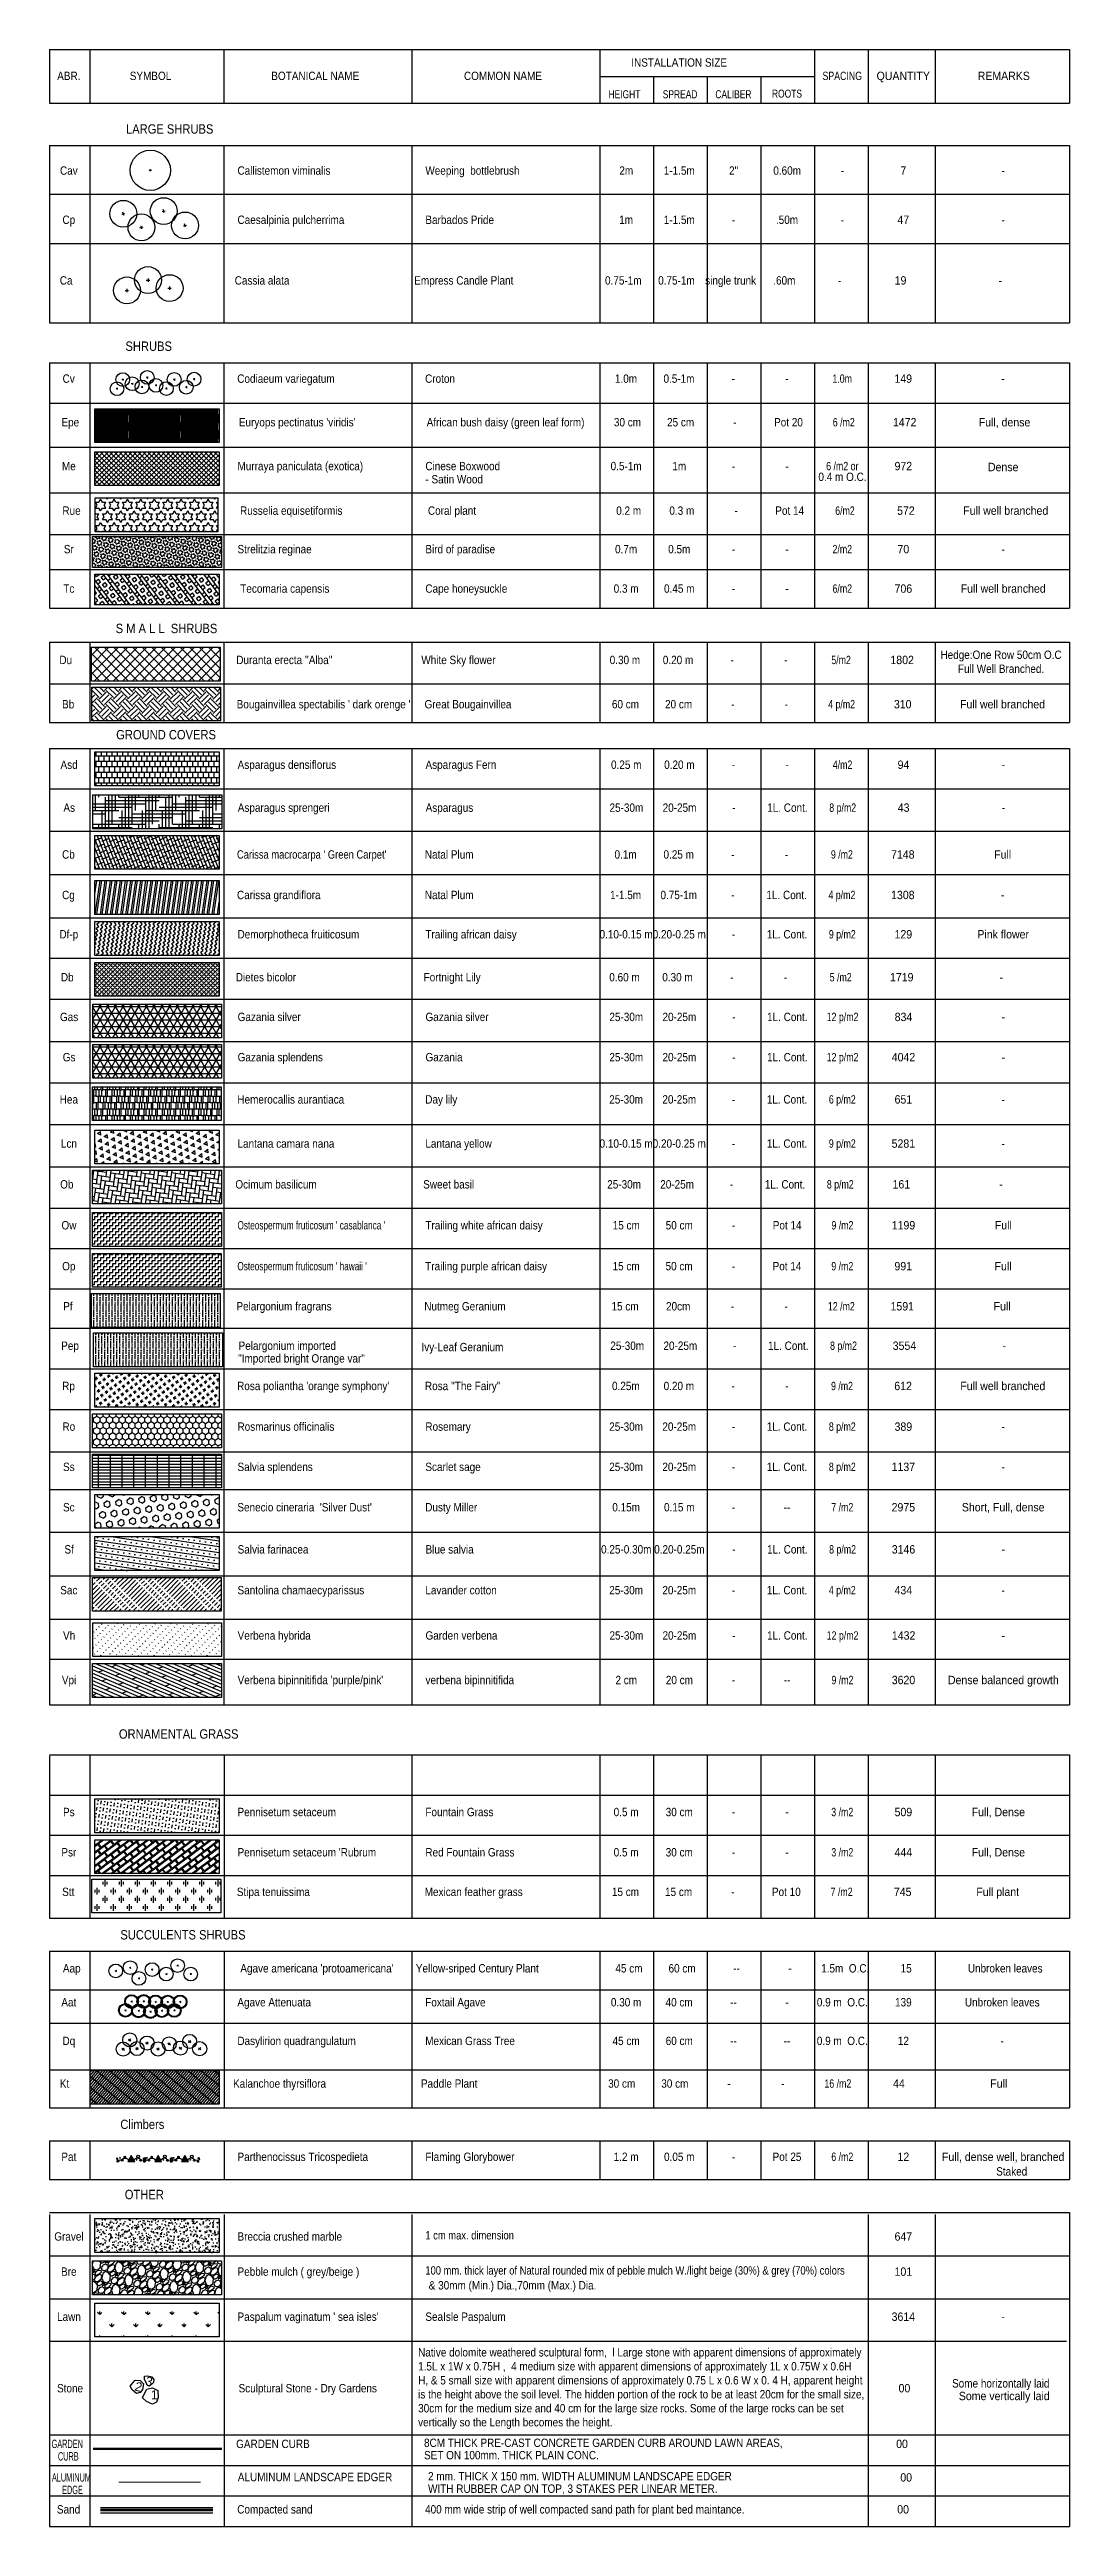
# Model space of a CAD drawing. Extents: x -2743 to -1606, y 314 to 679.
# Drawn here: x -1768.6 to -1692.6, y 451.1 to 635.7 of the extents above; entities that cross this region are included whole.
import ezdxf
from ezdxf.enums import TextEntityAlignment as Align

# ---------------------------------------------------------------- set-up
doc = ezdxf.new("R2010")
doc.units = 0
doc.header["$MEASUREMENT"] = 0
doc.linetypes.add('HIDDEN', pattern=[0.375, 0.25, -0.125])
for name, color, linetype in [('Agave americana', 104, 'Continuous'), ('Agave attenuata', 104, 'Continuous'), ('aluminum plant edge', 172, 'HIDDEN'), ('ASPARAGUS DENSIFLORUS-BO', 92, 'Continuous'), ('ASPARAGUS DENSIFLORUS-HA', 109, 'Continuous'), ('Asparagus sprengeri-bo', 92, 'Continuous'), ('Asparagus sprengeri-ha', 109, 'Continuous'), ('Breccia crushed marble-bo', 92, 'Continuous'), ('Breccia crushed marble-ha', 9, 'Continuous'), ("DURANTA ERECTA 'ALBA'-BO", 92, 'Continuous'), ('Gazania silver-BO', 92, 'Continuous'), ('Gazania silver-ha', 109, 'Continuous'), ('Gazania splendens-bo', 92, 'Continuous'), ('Gazania splendens-ha', 109, 'Continuous'), ('GC-TXT', 5, 'Continuous'), ('Hemerocallis aurantiaca-bo', 92, 'Continuous'), ('Hemerocallis aurantiaca-ha', 109, 'Continuous'), ("L-Groundcovers- Senecio cineraria  'Silver Dust' Boundary", 92, 'Continuous'), ("L-Groundcovers- Senecio cineraria  'Silver Dust' Hatch", 109, 'Continuous'), ('L-Groundcovers-Carissa grandiflora Boundary', 92, 'Continuous'), ('L-Groundcovers-Carissa grandiflora Hatch', 109, 'Continuous'), ('L-Groundcovers-Carissa macrocarpa Boundaries', 92, 'Continuous'), ('L-Groundcovers-Carissa macrocarpa Hatch', 109, 'Continuous'), ('L-Groundcovers-Demorphotheca fruiticosum Purple Boundary', 92, 'Continuous'), ('L-Groundcovers-Demorphotheca fruiticosum Purple Hatch', 109, 'Continuous'), ('L-Groundcovers-Dietes bicolor Boundary', 92, 'Continuous'), ('L-Groundcovers-Dietes bicolor Hatch', 109, 'Continuous'), ('L-Groundcovers-Lantana camara Boundary', 92, 'Continuous'), ('L-Groundcovers-Lantana camara Hatch', 109, 'Continuous'), ("L-Groundcovers-Osteospermum fruticosum ' casablanca 'Boundary", 92, 'Continuous'), ("L-Groundcovers-Osteospermum fruticosum ' casablanca 'Hatch", 109, 'Continuous'), ('L-Groundcovers-Pelargonium fragrans Boundary', 92, 'Continuous'), ('L-Groundcovers-Pelargonium fragrans Hatch', 109, 'Continuous'), ('L-Groundcovers-Rosa polianta Boundary', 92, 'Continuous'), ('L-Groundcovers-Rosa polianta hatch', 109, 'Continuous'), ('L-Groundcovers-Salvia farinacea Boundary', 92, 'Continuous'), ('L-Groundcovers-Salvia farinacea Hatch', 109, 'Continuous'), ('L-Large Shrubs-Caesalpinia pulcherrima', 71, 'Continuous'), ('L-Large Shrubs-Callistemon viminalis', 71, 'Continuous'), ('L-Large Shrubs-Cassia alata', 71, 'Continuous'), ('L-Ornamental G-Pennisetum setaceum Boundary', 92, 'Continuous'), ('L-Ornamental G-Pennisetum setaceum Hatch', 109, 'Continuous'), ('L-Ornamental G-Pennisetum setaceum Rubrum Boundary', 92, 'Continuous'), ('L-Ornamental G-Pennisetum setaceum Rubrum Hatch', 109, 'Continuous'), ('L-PLNT-GC-boundry', 92, 'Continuous'), ('L-PLNT-GC-hatch', 109, 'Continuous'), ('L-PLNT-gravel boundry', 92, 'Continuous'), ('L-PLNT-gravel hatch', 9, 'Continuous'), ('L-PLNT-lawn boundry', 21, 'Continuous'), ('L-PLNT-lawn-hatch', 109, 'Continuous'), ('L-PLNT-shrub boundry', 19, 'Continuous'), ('L-PLNT-TAB', 1, 'Continuous'), ('l-plnter-edge', 14, 'Continuous'), ('L-Sculptural Stone', 71, 'Continuous'), ('L-Shrub-Codiaeum variegatum', 109, 'Continuous'), ('L-SHRUB-DASYLIRION-QUADRANGULATUM', 136, 'Continuous'), ("L-SHRUB-Duranta erecta ''Alba''Hatch", 109, 'Continuous'), ('L-SHRUB-Euryops pectinatus-BO', 92, 'Continuous'), ('L-SHRUB-Euryops pectinatus-HA', 109, 'Continuous'), ('L-Shrub-Murraya paniculata BOUNDARY', 92, 'Continuous'), ('L-Shrub-Murraya paniculata Hatch', 109, 'Continuous'), ('L-SHRUB-STREILZIA-HATCH', 109, 'Continuous'), ("L-Shrubs-Bougainvillea spectabilis ' dark orenge 'Boundary", 92, 'Continuous'), ("L-Shrubs-Bougainvillea spectabilis ' dark orenge 'Hatch", 109, 'Continuous'), ('L-Shrubs-Tecomaria capensis Boundary', 92, 'Continuous'), ('L-Shrubs-Tecomaria capensis Hatch', 109, 'Continuous'), ('L-Succulents-Agave americana', 136, 'Continuous'), ('L-Succulents-Agave Attenuata', 136, 'Continuous'), ('L-Succulents-Kalanchoe thyrsiflora  Boundary', 92, 'Continuous'), ('L-Succulents-Kalanchoe thyrsiflora Hatch', 109, 'Continuous'), ('LA-Dry Garden Rocks', 71, 'Continuous'), ('LA-PLNT-DESIGN TEXT', 63, 'Continuous'), ('LA-PLNT-TABLE LINE', 202, 'Continuous'), ('LANDSCAPE$0$M-09381-LAI-PLANTING$0$M-09381-LAI-BASE$0$LAI-Dry Garden Rocks', 71, 'Continuous'), ('Ocimum basilicum-bo', 92, 'Continuous'), ('Ocimum basilicum-ha', 109, 'Continuous'), ("Osteospermum fruticosum ' hawaii '-bo", 92, 'Continuous'), ("Osteospermum fruticosum ' hawaii '-ha", 109, 'Continuous'), ('Pelargonium peltatum-bo', 92, 'Continuous'), ('Pelargonium peltatum-ha', 109, 'Continuous'), ('ROSMARINUS OFFICINALIS-BO', 92, 'Continuous'), ('ROSMARINUS OFFICINALIS-HA', 109, 'Continuous'), ('Russelia equisetiformis-bo', 92, 'Continuous'), ('Russelia equisetiformis-ha', 109, 'Continuous'), ('Salvia splendens-bo', 92, 'Continuous'), ('Salvia splendens-ha', 109, 'Continuous'), ('SANTOLINA CHAMAECYPARISSUS-BO', 92, 'Continuous'), ('SANTOLINA CHAMAECYPARISSUS-HA', 109, 'Continuous'), ('STIPA TENUISSIMA-BO', 92, 'Continuous'), ('STIPA TENUISSIMA-HA', 109, 'Continuous'), ('Strelitzia reginae-bo', 92, 'Continuous'), ('Tabebuia argentea', 71, 'Continuous'), ("Verbena bipinnitifida 'pink'-bo", 92, 'Continuous'), ("Verbena bipinnitifida 'pink'-ha", 109, 'Continuous'), ('Verbena hybrida-bo', 92, 'Continuous'), ('Verbena hybrida-ha', 109, 'Continuous')]:
    doc.layers.add(name, color=color, linetype=linetype)
doc.layers.add('L-Shrub Acces Path', color=27, linetype='HIDDEN', lineweight=70)
doc.styles.add('AUC-71-PLNT-LEG', font='architxt.shx', dxfattribs={"width": 0.85})
doc.styles.add('PLNT-LEG', font='arial.ttf', dxfattribs={"width": 0.85})
pattern_1 = [(9e-05, (-1963.4711, 352.37727), (-7.6e-07, 0.5), []), (60.00009, (-1963.4711, 352.37727), (-0.4330131, 0.24999935), []), (120.00009, (-1963.4711, 352.37727), (-0.4330123, -0.25000065), [])]

msp = doc.modelspace()

# ---------------------------------------------------------------- texts
at = {"layer": 'LA-PLNT-DESIGN TEXT', "extrusion": (1.27242e-07, -1.99549e-18, 1), "style": 'PLNT-LEG', "width": 0.85}
for s, p in [('LARGE SHRUBS', (-1762.93, 629.44, 0)), ('SHRUBS', (-1762.97, 613.25, 0)), ('S M A L L  SHRUBS', (-1763.7, 592.21, 0)), ('GROUND COVERS ', (-1763.66, 584.29, 0))]:
    msp.add_text(s, height=0.7, rotation=0.0001, dxfattribs=at).set_placement(p)
for s, p in [('ORNAMENTAL GRASS', (-1763.46, 510.15, 0)), ('SUCCULENTS SHRUBS', (-1763.35, 495.18, 0)), ('Climbers', (-1763.35, 481.05, 0)), ('OTHER', (-1763.02, 475.82, 0))]:
    msp.add_text(s, height=0.7, rotation=0.0001, dxfattribs=at).set_placement(p, align=Align.MIDDLE_LEFT)
at = {"layer": 'LA-PLNT-DESIGN TEXT', "extrusion": (1.27242e-07, -1.99549e-18, 1), "char_height": 0.625, "text_direction": (1, 2e-06, 0), "style": 'PLNT-LEG'}
for s, insert, width, attachment_point in [('\\pxqc;Hedge:One Row 50cm O.C\\PFull Well Branched.', (-1702.31, 590.91, -0.12), 9.1833, 1), ('"Imported bright Orange var"', (-1749.85, 538.46, -0.12), 12.1732, 2)]:
    msp.add_mtext(s, dxfattribs=dict(at, insert=insert, width=width, attachment_point=attachment_point))
at = {"layer": 'LA-PLNT-DESIGN TEXT', "extrusion": (1.27242e-07, -1.99549e-18, 1), "insert": (-1741.16, 464.37, -0.12), "char_height": 0.625, "attachment_point": 1, "text_direction": (1, 2e-06, 0), "style": 'PLNT-LEG'}
msp.add_mtext_dynamic_manual_height_columns('\\pxb0.41667,a0.41667;Native dolomite weathered sculptural form,  l Large stone with apparent dimensions of approximately 1.5L x 1W x 0.75H ,  4 medium size with apparent dimensions of approximately 1L x 0.75W x 0.6H  H, & 5 small size with apparent dimensions of approximately 0.75 L x 0.6 W x 0. 4 H, apparent height is the height above the soil level. The hidden portion of the rock to be at least 20cm for the small size, 30cm for the medium size and 40 cm for the large size rocks. Some of the large rocks can be set vertically so the Length becomes the height.', width=33.1729, gutter_width=2.5, heights=[0], dxfattribs=at)

# ---------------------------------------------------------------- blocks, each defined once
blk = doc.blocks.new('R1')
at = {"layer": 'LA-Dry Garden Rocks'}
blk.add_lwpolyline([(-0.4, 0.49), (0.04, 0.59), (0.42, 0.39), (0.45, -0.13), (0.33, -0.47), (0.03, -0.62), (-0.43, -0.42), (-0.71, -0.14), (-0.54, 0.23)], close=True, dxfattribs=at)
at = {"layer": 'GC-TXT', "insert": (-0.09, 0.42), "char_height": 0.675, "attachment_point": 1, "rotation": 359.9267}
blk.add_mtext_dynamic_manual_height_columns('{\\Fhand1|c0;1}', width=0.675, gutter_width=1, heights=[0], dxfattribs=at)
blk = doc.blocks.new('R2')
at = {"layer": 'LA-Dry Garden Rocks'}
blk.add_lwpolyline([(-0.21, 0.49), (0.16, 0.47), (0.41, 0.23), (0.32, -0.19), (0.16, -0.43), (-0.11, -0.49), (-0.43, -0.22), (-0.59, 0.06), (-0.38, 0.31)], close=True, dxfattribs=at)
at = {"layer": 'GC-TXT', "insert": (-0.12, 0.4), "char_height": 0.675, "attachment_point": 1, "rotation": 344.5634}
blk.add_mtext_dynamic_manual_height_columns('{\\Fhand1|c0;2}', width=0.675, gutter_width=1, heights=[0], dxfattribs=at)
blk = doc.blocks.new('R3')
at = {"layer": 'LANDSCAPE$0$M-09381-LAI-PLANTING$0$M-09381-LAI-BASE$0$LAI-Dry Garden Rocks'}
blk.add_lwpolyline([(-0.4, 0.3), (-0.17, 0.33), (0.15, 0.24), (0.31, 0.04), (0.27, -0.17), (0.19, -0.28), (-0.05, -0.45), (-0.17, -0.4), (-0.4, 0.08)], close=True, dxfattribs=at)
at = {"layer": 'GC-TXT', "insert": (-0.21, 0.3), "char_height": 0.675, "attachment_point": 1, "rotation": 345.5085}
blk.add_mtext_dynamic_manual_height_columns('{\\Fhand1|c0;3}', width=0.675, gutter_width=1, heights=[0], dxfattribs=at)
blk = doc.blocks.new('climber-pt')
at = {"layer": 'Tabebuia argentea'}
h = blk.add_hatch(color=71, dxfattribs=at)
h.dxf.hatch_style = 1
h.paths.add_polyline_path([(-0.01, 0.3), (-0.26, -0.14), (0.25, -0.14)])
at = {"layer": 'Tabebuia argentea', "color": 71}
for points in [[(-1.11, 0.03, 0.360212), (-0.68, 0.03, -0.446169), (-0.2, -0.04, -0.346167)], [(1.11, 0.03, -0.360212), (0.67, 0.03, 0.449323), (0.19, -0.04, 0.346167)]]:
    blk.add_lwpolyline(points, format="xyb", dxfattribs=at)
blk.add_lwpolyline([(-0.01, 0.3), (-0.26, -0.14), (0.25, -0.14)], close=True, dxfattribs=at)
for centre, radius in [((-1.06, 0.07), 0.044), ((-0.49, 0.19), 0.0561), ((0.5, 0.24), 0.0962), ((0.69, -0.05), 0.0622), ((0.68, -0.04), 0.044), ((1.01, 0.12), 0.044), ((-1.01, -0.14), 0.0667), ((0.96, -0.13), 0.0528)]:
    blk.add_circle(centre, radius, dxfattribs=at)
at = {"layer": 'Tabebuia argentea', "color": 71, "ltscale": 0.5}
for centre, radius in [((-0.85, 0.13), 0.027), ((-0.68, -0.05), 0.0622), ((-0.69, -0.04), 0.044), ((0.39, -0.01), 0.0239)]:
    blk.add_circle(centre, radius, dxfattribs=at)
blk = doc.blocks.new('PL-TAB')
at = {"style": 'PLNT-LEG'}
for tag, width, p in [('ABRV.', 0.85, (1.44, 0)), ('SYMBOL', 0.85, (7.53, 0)), ('HEIGHT', 0.85, (42.96, 0)), ('SPREAD', 0.85, (46.92, 0)), ('CALIBER', 0.85, (50.97, 0)), ('ROOTS', 0.85, (54.96, 0)), ('SPACING', 0.75, (59.08, 0)), ('QUANTITY', 0.9, (63.62, 0)), ('REMARKS', 0.9, (69.21, 0))]:
    blk.add_attdef(tag, text='', height=0.625, dxfattribs=dict(at, width=width)).set_placement(p, align=Align.CENTER)
at = {"style": 'PLNT-LEG', "width": 0.85}
for tag, p in [('BOTANICAL-NAME', (14, 0)), ('COMMON-NAME', (28, 0))]:
    blk.add_attdef(tag, p, '', height=0.625, dxfattribs=at)
blk = doc.blocks.new('LS-71-PNT-TAB')
at = {"style": 'AUC-71-PLNT-LEG'}
for tag, width, p in [('ABRV.', 0.85, (1439, 0)), ('SYMBOL', 0.85, (7527, 0)), ('HEIGHT', 0.85, (42963, 0)), ('SPREAD', 0.85, (46921, 0)), ('CALIBER', 0.85, (50966, 0)), ('ROOTS', 0.85, (54958, 0)), ('SPACING', 0.75, (59078, 0)), ('QUANTITY', 0.9, (63622, 0)), ('REMARKS', 0.9, (69211, 0))]:
    blk.add_attdef(tag, text='', height=625, dxfattribs=dict(at, width=width)).set_placement(p, align=Align.CENTER)
at = {"style": 'AUC-71-PLNT-LEG', "width": 0.85}
for tag, p in [('BOTANICAL-NAME', (14000, 0)), ('COMMON-NAME', (28000, 0))]:
    blk.add_attdef(tag, p, '', height=625, dxfattribs=at)
blk = doc.blocks.new('PL-B-LA-PL-TAB')
at = {"style": 'PLNT-LEG'}
for tag, width, p in [('ABRV.', 0.85, (1.44, 0)), ('SYMBOL', 0.85, (7.53, 0)), ('HEIGHT', 0.85, (42.96, 0)), ('SPREAD', 0.85, (46.92, 0)), ('CALIBER', 0.85, (50.97, 0)), ('ROOTS', 0.85, (54.96, 0)), ('SPACING', 0.75, (59.08, 0)), ('QUANTITY', 0.9, (63.62, 0)), ('REMARKS', 0.9, (69.21, 0))]:
    blk.add_attdef(tag, text='', height=0.625, dxfattribs=dict(at, width=width)).set_placement(p, align=Align.CENTER)
at = {"style": 'PLNT-LEG', "width": 0.85}
for tag, p in [('BOTANICAL-NAME', (14, 0)), ('COMMON-NAME', (28, 0))]:
    blk.add_attdef(tag, p, '', height=0.625, dxfattribs=at)
blk = doc.blocks.new('TABLE HEAD')
at = {"layer": 'L-PLNT-TAB'}
for p, q in [((0, 4000), (0, 0)), ((0, 4000), (76000, 4000)), ((3000, 4000), (3000, 0)), ((13000, 4000), (13000, 0)), ((27000, 4000), (27000, 0)), ((41000, 4000), (41000, 0)), ((57000, 4000), (57000, 0)), ((57000, 4000), (57000, 0)), ((61000, 4000), (61000, 0)), ((66000, 4000), (66000, 0)), ((76000, 4000), (76000, 0)), ((41000, 2000), (57000, 2000)), ((45000, 2000), (45000, 0)), ((49000, 2000), (49000, 0)), ((49000, 2000), (49000, 0)), ((53000, 2000), (53000, 0)), ((53000, 2000), (53000, 0)), ((0, 0), (76000, 0))]:
    blk.add_line(p, q, dxfattribs=at)
at = {"style": 'PLNT-LEG'}
for s, height, width, p in [('ABR.', 625, 0.85, (1439, 1729)), ('SYMBOL', 625, 0.85, (7527, 1729)), ('BOTANICAL NAME', 625, 0.85, (19806, 1729)), ('COMMON NAME', 625, 0.85, (33792, 1729)), ('SPACING', 625, 0.75, (59078, 1729)), ('QUANTITY', 625, 0.9, (63622, 1729)), ('REMARKS', 625, 0.9, (71114, 1729)), ('HEIGHT', 600, 0.75, (42844, 370)), ('SPREAD', 600, 0.75, (46992, 370)), ('CALIBER', 600, 0.75, (50966, 370)), ('ROOTS', 600, 0.75, (54958, 415))]:
    blk.add_text(s, height=height, dxfattribs=dict(at, width=width)).set_placement(p, align=Align.CENTER)
at = {"style": 'PLNT-LEG', "width": 0.85}
blk.add_text('INSTALLATION SIZE', height=625, dxfattribs=at).set_placement((46924, 3038), align=Align.MIDDLE_CENTER)
blk = doc.blocks.new('Callistemon_viminalis')
for radius in [1.5, 0.05]:
    blk.add_circle((0, 0), radius)
blk = doc.blocks.new('Caesalpinia_pulcherrima')
at = {"layer": 'L-Large Shrubs-Caesalpinia pulcherrima'}
for p, q in [((-0.12, -0.03), (0.12, 0.03)), ((0.03, -0.12), (-0.03, 0.12))]:
    blk.add_line(p, q, dxfattribs=at)
blk.add_circle((0, 0), 1, dxfattribs=at)
blk = doc.blocks.new('Cassia alata')
for p, q in [((-0.125, 0), (0.125, 0)), ((0, 0.125), (0, -0.125))]:
    blk.add_line(p, q)
blk.add_circle((0, 0), 1)
blk = doc.blocks.new('Shrub-Codiaeum variegatum')
blk.add_circle((0, 0), 0.511)
at = {"layer": 'L-PLNT-shrub boundry'}
for p, q in [((0, 0.07), (0, -0.07)), ((0.07, 0), (-0.07, 0))]:
    blk.add_line(p, q, dxfattribs=at)
blk = doc.blocks.new('Agave attenuata')
at = {"layer": 'Agave attenuata'}
for p, q in [((0.06, 0.02), (-0.06, -0.02)), ((-0.02, 0.06), (0.02, -0.06))]:
    blk.add_line(p, q, dxfattribs=at)
for radius in [0.511, 0.456]:
    blk.add_circle((0, 0), radius, dxfattribs=at)
blk = doc.blocks.new('Agave americana')
at = {"layer": 'Agave americana'}
for p, q in [((0.06, 0.02), (-0.06, -0.02)), ((-0.02, 0.06), (0.02, -0.06))]:
    blk.add_line(p, q, dxfattribs=at)
blk.add_circle((0, 0), 0.511, dxfattribs=at)
blk = doc.blocks.new('Dasylirion quadrangulatum')
at = {"layer": 'L-SHRUB-DASYLIRION-QUADRANGULATUM'}
for points in [[(-0.09, 0.07), (0.09, -0.07)], [(-0.08, -0.08), (0.08, 0.08)]]:
    blk.add_lwpolyline(points, dxfattribs=at)
blk.add_circle((0, 0), 0.525, dxfattribs=at)

# ---------------------------------------------------------------- hatches: boundary and pattern name
at = {"layer": 'ASPARAGUS DENSIFLORUS-HA', "extrusion": (1.27242e-07, -1.99548e-18, 1)}
h = msp.add_hatch(dxfattribs=at)
h.set_pattern_fill('AR-B88', color=256, scale=0.05, angle=30.8159, style=0)
h.set_pattern_definition([(8.7e-05, (-3360.7591, 582.2542), (-6e-07, 0.4), []), (90.000087, (-3360.75912, 582.25422), (-0.200000604, 0.399999698), [0.4, -0.4])])
h.paths.add_polyline_path([(-1755.99, 580.83), (-1765.25, 580.83), (-1765.25, 583.35), (-1755.99, 583.35)])
at = {"layer": 'Asparagus sprengeri-ha', "extrusion": (1.27242e-07, -1.99548e-18, 1)}
h = msp.add_hatch(dxfattribs=at)
h.set_pattern_fill('HOUND', color=256, scale=4, angle=0.0001, style=0)
h.set_pattern_definition([(9e-05, (-1963.46268, 343.97704), (0.99999962, 0.25000151), [4, -2]), (90.00009, (-1963.46268, 343.97704), (-0.24999849, -1.00000038), [4, -2])])
h.paths.add_polyline_path([(-1755.8, 577.63), (-1765.4, 577.63), (-1765.4, 580.15), (-1755.8, 580.15)])
at = {"layer": 'Breccia crushed marble-ha', "ltscale": 0.5, "extrusion": (1.27242e-07, -1.99548e-18, 1)}
h = msp.add_hatch(dxfattribs=at)
h.set_pattern_fill('GRAVEL', color=256, scale=1.2, angle=180.275, style=0)
h.set_pattern_definition([(85.012874, (-3271.92983, 357.69091), (1.167276881, 14.402689495), [0.1614432, -15.9829057]), (41.9698273, (-3271.9158, 357.85174), (-10.7781587723, -9.6245152335), [0.2770416, -27.4271097]), (349.5105337, (-3271.70982, 358.03701), (-17.5275894437, 3.320181967), [0.1953456, -19.3392391]), (124.2737756, (-3271.516603, 358.55825), (13.4852280007, -19.88940989), [0.2522856, -24.97626965]), (149.8337408, (-3271.65868, 358.76673), (13.4579613163, -7.889440868), [0.247386, -24.4912478]), (214.2737756, (-3271.87256, 358.89104), (19.88940989, 13.4852280007), [0.2522856, -24.97626965]), (254.694327, (-3272.08104, 358.74897), (5.2369050084, 18.9719483958), [0.3336348, -33.0298183]), (289.255415, (-3272.169107, 358.427167), (9.1794178286, -26.1392097877), [0.3149856, -31.1835858]), (338.429652, (-3272.06523, 358.1298), (17.0552253544, -6.6812639605), [0.25314, -25.0608877]), (32.236445, (-3271.82982, 358.03674), (-11.264156204, -6.985612716), [0.2889984, -14.1609151]), (79.3975244, (-3271.58537, 358.190893), (3.5563640116, 19.2081304404), [0.3737376, -37.00005]), (355.814161, (-3272.4726, 357.85288), (11.041607501, -0.694912792), [0.1275612, -12.6286138]), (28.469321, (-3272.34538, 357.843565), (-13.9030587212, -7.4716101475), [0.2426844, -24.0258137]), (82.000087, (-3272.13204, 357.95925), (-0.72217948, 0.9583615), [0.1697052, -1.5273511]), (60.198677, (-3271.9783, 357.8948), (-3.347448651, -5.527620422), [0.0913896, -9.0475381]), (148.801496, (-3271.93288, 357.9741), (3.12489995, -2.152905086), [0.1292436, -6.3329542]), (247.963843, (-3272.04343, 358.04105), (-1.43072561, -4.08326147), [0.2099148, -6.7872275]), (18.565138, (-3272.1222, 357.84647), (-2.63890252, -0.48599743), [0.1517892, -3.642944]), (233.389627, (-3271.37703, 358.39297), (-7.4170767787, -10.0968793228), [0.21264, -21.0514142]), (287.3462625, (-3271.50384, 358.22228), (-4.110528154, 13.430694632), [0.1783932, -17.6608893]), (150.198677, (-3271.97775, 357.6548), (5.527620422, -3.347448651), [0.182778, -8.9561497]), (200.610546, (-3272.13636, 357.74564), (11.750153635, 4.3467101986), [0.21264, -21.0514142]), (196.444041, (-3271.82478, 358.98715), (6.236166556, 1.694174339), [0.205056, -10.0477485]), (151.775227, (-3272.02145, 358.9291), (12.73578184, -6.9310793473), [0.1718136, -17.0095717]), (283.801496, (-3272.70951, 358.60594), (1.694174339, -6.236166556), [0.182778, -8.9561497]), (234.354111, (-3272.66591, 358.42844), (9.5699818648, 13.2217792717), [0.2011572, -19.9145083]), (286.444041, (-3272.23992, 358.95981), (-1.694174339, 6.236166556), [0.102528, -10.1502765]), (318.310019, (-3272.65201, 358.64927), (3.847079425, -3.111266607), [0.061188, -6.0576354]), (22.963843, (-3272.60632, 358.60857), (-3.59726404, -1.20817691), [0.247386, -4.70034075]), (43.0090925, (-3272.37854, 358.70509), (-8.861435731, -8.1801562814), [0.22926, -22.6967078]), (160.690154, (-3272.10843, 358.1273), (2.40272047, -1.194543565), [0.1730664, -4.1535951]), (210.157313, (-3272.271756, 358.184533), (-17.736504804, -10.3603280518), [0.3021528, -29.91307515]), (277.9454825, (-3272.53301, 358.03274), (-1.22181025, 9.597248549), [0.1235472, -12.231209]), (307.00009, (-3272.5159, 357.9104), (1.680541, -0.236182), [0.072, -1.128]), (337.256524, (-3272.33771, 358.690785), (-8.8887024152, 3.8198127406), [0.1667088, -16.504224]), (265.012874, (-3272.18396, 358.62633), (-1.167276881, -14.402689495), [0.3228864, -15.8214625]), (217.00009, (-3272.212, 358.3047), (-0.236182, -1.680541), [0.312, -0.888]), (182.304933, (-3272.4612, 358.1169), (-14.6388715394, -0.513264116), [0.1897368, -18.7839292]), (111.054691, (-3272.65079, 358.10927), (-1.930356384, 4.555625559), [0.1747224, -8.5614095]), (64.646062, (-3272.713556, 358.27233), (10.9870741325, 23.3050252522), [0.284478, -28.163369]), (32.4261653, (-3272.59174, 358.529407), (13.1808792451, 8.4299716682), [0.3009588, -29.7948881])])
h.paths.add_polyline_path([(-1755.82, 468.35), (-1765.42, 468.35), (-1765.42, 470.87), (-1755.82, 470.87)])
at = {"layer": 'Gazania silver-ha', "extrusion": (1.27242e-07, -1.99548e-18, 1)}
h = msp.add_hatch(dxfattribs=at)
h.set_pattern_fill('NET3', color=256, scale=4, angle=0.0001, style=0)
h.set_pattern_definition(pattern_1)
h.paths.add_polyline_path([(-1755.81, 562.03), (-1765.41, 562.03), (-1765.41, 564.55), (-1755.81, 564.55)])
at = {"layer": 'Gazania splendens-ha', "extrusion": (1.27242e-07, -1.99548e-18, 1)}
h = msp.add_hatch(dxfattribs=at)
h.set_pattern_fill('NET3', color=256, scale=4, angle=0.0001, style=0)
h.set_pattern_definition(pattern_1)
h.paths.add_polyline_path([(-1755.81, 559.03), (-1765.41, 559.03), (-1765.41, 561.55), (-1755.81, 561.55)])
at = {"layer": 'Hemerocallis aurantiaca-ha', "extrusion": (1.27242e-07, -1.99548e-18, 1)}
h = msp.add_hatch(dxfattribs=at)
h.set_pattern_fill('AR-RSHKE', color=256, scale=0.04, angle=0.0001, style=0)
h.set_pattern_definition([(8.6586e-05, (-645004.1497, -812811.43354), (1.01999927462, 0.48000154143), [0.24, -0.2, 0.28, -0.12, 0.36, -0.16]), (8.6586e-05, (-645003.9097, -812811.41354), (1.01999927462, 0.48000154143), [0.2, -0.76, 0.16, -0.24]), (8.6586e-05, (-645003.4297, -812811.46354), (1.01999927462, 0.48000154143), [0.12, -1.24]), (90.000086586, (-645004.1497, -812811.43354), (-0.34000072538, 0.47999948619), [0.46, -1.46]), (90.000086586, (-645003.9097, -812811.43354), (-0.34000072538, 0.47999948619), [0.45, -1.47]), (90.000086586, (-645003.7097, -812811.43354), (-0.34000072538, 0.47999948619), [0.42, -1.5]), (90.000086586, (-645003.4297, -812811.46354), (-0.34000072538, 0.47999948619), [0.46, -1.46]), (90.000086586, (-645003.3097, -812811.46354), (-0.34000072538, 0.47999948619), [0.46, -1.46]), (90.000086586, (-645002.9497, -812811.43354), (-0.34000072538, 0.47999948619), [0.44, -1.48])])
h.paths.add_polyline_path([(-1755.83, 555.88), (-1765.43, 555.88), (-1765.43, 558.4), (-1755.83, 558.4)])
at = {"layer": "L-Groundcovers- Senecio cineraria  'Silver Dust' Hatch", "extrusion": (1.27242e-07, -1.99548e-18, 1)}
h = msp.add_hatch(dxfattribs=at)
h.set_pattern_fill('HEX', color=256, scale=2, angle=0.0001, style=0)
h.set_pattern_definition([(36.725223, (-3909.67598, -70.3103), (-0.25893209, 0.347065084), [0.25, -0.5]), (156.725223, (-3909.67598, -70.3103), (-0.171101135, -0.39777431), [0.25, -0.5]), (96.725223, (-3909.4756, -70.1608), (-0.430033225, -0.050709226), [0.25, -0.5])])
h.paths.add_polyline_path([(-1755.99, 525.48), (-1765.25, 525.48), (-1765.25, 528), (-1755.99, 528)])
at = {"layer": 'L-Groundcovers-Carissa grandiflora Hatch', "extrusion": (1.27242e-07, -1.99548e-18, 1)}
h = msp.add_hatch(dxfattribs=at)
h.set_pattern_fill('ANSI32', color=256, angle=0.0001, style=0)
h.set_pattern_definition([(81.725223, (-3909.6748, -48.939), (-0.371095966, 0.053970216), []), (81.725223, (-3909.53313, -48.8333), (-0.371095966, 0.053970216), [])])
h.paths.add_polyline_path([(-1755.99, 571.24), (-1765.25, 571.24), (-1765.25, 573.76), (-1755.99, 573.76)])
at = {"layer": 'L-Groundcovers-Carissa macrocarpa Hatch', "extrusion": (1.27242e-07, -1.99548e-18, 1)}
h = msp.add_hatch(dxfattribs=at)
h.set_pattern_fill('ANSI38', color=256, scale=2, angle=30.0001, style=0)
h.set_pattern_definition([(111.725223, (-3869.67603, -39.21852), (-0.232242428, -0.092538936), []), (201.725223, (-3869.67603, -39.21852), (-0.37194592, -0.4173203), [0.625, -0.375])])
h.paths.add_polyline_path([(-1755.99, 574.61), (-1765.25, 574.61), (-1765.25, 577.13), (-1755.99, 577.13)])
at = {"layer": 'L-Groundcovers-Demorphotheca fruiticosum Purple Hatch', "extrusion": (1.27242e-07, -1.99548e-18, 1)}
h = msp.add_hatch(dxfattribs=at)
h.set_pattern_fill('ZIGZAG', color=256, scale=1.8, angle=0.0001, style=0)
h.set_pattern_definition([(36.725223, (-3909.67484, -36.56036), (0.045795247, 0.314885369), [0.225, -0.225]), (126.725223, (-3909.4945, -36.42581), (-0.314885369, 0.045795247), [0.225, -0.225])])
h.paths.add_polyline_path([(-1755.99, 568.19), (-1765.25, 568.19), (-1765.25, 570.71), (-1755.99, 570.71)])
at = {"layer": 'L-Groundcovers-Dietes bicolor Hatch', "extrusion": (1.27242e-07, -1.99548e-18, 1)}
h = msp.add_hatch(dxfattribs=at)
h.set_pattern_fill('SACNCR', color=256, scale=2.5, angle=-36.725, style=0)
h.set_pattern_definition([(45.000087, (-3590.47922, 313.1434), (-0.165728402, 0.1657279), []), (45.000087, (-3590.3135, 313.1434), (-0.165728402, 0.1657279), [0, -0.234375])])
h.paths.add_polyline_path([(-1755.99, 565.14), (-1765.25, 565.14), (-1765.25, 567.66), (-1755.99, 567.66)])
at = {"layer": 'L-Groundcovers-Lantana camara Hatch', "extrusion": (1.27242e-07, -1.99548e-18, 1)}
h = msp.add_hatch(dxfattribs=at)
h.set_pattern_fill('TRIANG', color=256, scale=1.5, angle=0.0001, style=0)
h.set_pattern_definition([(96.725223, (-3869.67394, -64.4071), (-0.51672399, 0.22226689), [0.28125, -0.28125]), (156.725223, (-3869.67394, -64.4071), (-0.45085077, -0.33636265), [0.28125, -0.28125]), (36.725223, (-3869.9323, -64.29597), (-0.06587322, 0.55862955), [0.28125, -0.28125])])
h.paths.add_polyline_path([(-1755.99, 552.64), (-1765.25, 552.64), (-1765.25, 555.16), (-1755.99, 555.16)])
at = {"layer": "L-Groundcovers-Osteospermum fruticosum ' casablanca 'Hatch", "extrusion": (1.27242e-07, -1.99548e-18, 1)}
h = msp.add_hatch(dxfattribs=at)
h.set_pattern_fill('ZIGZAG', color=256, scale=1.8, angle=0.0001, style=0)
h.set_pattern_definition([(9e-05, (-1963.47905, 333.84643), (0.22499966, 0.22500034), [0.225, -0.225]), (90.00009, (-1963.25405, 333.84643), (-0.22500034, 0.22499966), [0.225, -0.225])])
h.paths.add_polyline_path([(-1755.82, 546.5), (-1765.42, 546.5), (-1765.42, 549.02), (-1755.82, 549.02)])
at = {"layer": 'L-Groundcovers-Pelargonium fragrans Hatch', "extrusion": (1.27242e-07, -1.99548e-18, 1)}
h = msp.add_hatch(dxfattribs=at)
h.set_pattern_fill('ANSI36', color=256, scale=1.8, angle=45.0001, style=0)
h.set_pattern_definition([(90.000086594, (-645689.56377, -811481.31323), (-0.225000595118, 0.39374965993), [0.5625, -0.1125, 0, -0.1125])])
h.paths.add_polyline_path([(-1755.9, 540.46), (-1765.5, 540.46), (-1765.5, 542.98), (-1755.9, 542.98)])
at = {"layer": 'L-Groundcovers-Rosa polianta hatch', "extrusion": (1.27242e-07, -1.99548e-18, 1)}
h = msp.add_hatch(dxfattribs=at)
h.set_pattern_fill('GOST_GLASS', color=256, scale=0.05, angle=0.0001, style=0)
h.set_pattern_definition([(81.725223, (-3576.2186, 317.60512), (0.340052946, 0.2537006), [0.25, -0.35]), (81.725223, (-3576.13357, 317.66855), (0.340052946, 0.2537006), [0.1, -0.5]), (81.725223, (-3576.282, 317.69014), (0.340052946, 0.2537006), [0.1, -0.5])])
h.paths.add_polyline_path([(-1755.99, 534.52), (-1765.25, 534.52), (-1765.25, 537.04), (-1755.99, 537.04)])
at = {"layer": 'L-Groundcovers-Salvia farinacea Hatch', "extrusion": (1.27242e-07, -1.99548e-18, 1)}
h = msp.add_hatch(dxfattribs=at)
h.set_pattern_fill('SACNCR', color=256, scale=4.5, angle=90.0001, style=0)
h.set_pattern_definition([(171.725223, (-3909.6712, -85.20912), (-0.06071649, -0.41748296), []), (171.725223, (-3909.84957, -84.97002), (-0.06071649, -0.41748296), [0, -0.421875])])
h.paths.add_polyline_path([(-1755.99, 522.34), (-1765.25, 522.34), (-1765.25, 524.86), (-1755.99, 524.86)])
at = {"layer": 'L-Ornamental G-Pennisetum setaceum Hatch', "extrusion": (1.27242e-07, -1.99548e-18, 1)}
h = msp.add_hatch(dxfattribs=at)
h.set_pattern_fill('MUDST', color=256, angle=45.0001, style=0)
h.set_pattern_definition([(81.725223, (-3909.67477, -82.50803), (-0.175437022, 0.530774765), [0.25, -0.25, 0, -0.25, 0, -0.25])])
h.paths.add_polyline_path([(-1755.99, 502.79), (-1765.25, 502.79), (-1765.25, 505.31), (-1755.99, 505.31)])
at = {"layer": 'L-Ornamental G-Pennisetum setaceum Rubrum Hatch', "extrusion": (1.27242e-07, -1.99548e-18, 1)}
h = msp.add_hatch(dxfattribs=at)
h.set_pattern_fill('AR-BRELM', color=256, scale=0.15, angle=0.0001, style=0)
h.set_pattern_definition([(36.725223, (-3869.6748, -82.42044), (-0.47844224, 0.64129013), [1.14375, -0.05625]), (36.725223, (-3869.8766, -82.1499), (-0.47844224, 0.64129013), [1.14375, -0.05625]), (36.725223, (-3869.6735, -81.9204), (-0.47844224, 0.64129013), [0.54375, -0.05625]), (36.725223, (-3869.87535, -81.6499), (-0.47844224, 0.64129013), [0.54375, -0.05625]), (126.72522, (-3869.6748, -82.4204), (-0.961815, -0.71757366), [0.3375, -0.4626]), (126.72522, (-3869.7199, -82.4541), (-0.961815, -0.71757366), [0.3375, -0.4626]), (126.725223, (-3869.67353, -81.9204), (-0.48090749, -0.35878683), [0.3375, -0.4626]), (126.725223, (-3869.7186, -81.95404), (-0.48090749, -0.35878683), [0.3375, -0.4626])])
h.paths.add_polyline_path([(-1755.99, 499.74), (-1765.25, 499.74), (-1765.25, 502.26), (-1755.99, 502.26)])
at = {"layer": 'L-PLNT-gravel hatch', "extrusion": (1.27242e-07, -1.99548e-18, 1)}
h = msp.add_hatch(dxfattribs=at)
h.set_pattern_fill('AR-CONC', color=256, scale=0.1, angle=-7.0268, style=0)
h.set_pattern_definition([(79.698356, (-2918.435, 1344.5946), (0.65413452, 0.30084553), [0.075, -0.825]), (24.698356, (-2918.435, 1344.5946), (-0.49318712, 0.5846464), [0.06, -0.66]), (130.1498, (-2918.3805, 1344.6197), (0.1609474, 0.8854919), [0.0637402, -0.7011421]), (75.882556, (-2918.5341, 1344.7683), (1.00905846, 0.38496976), [0.1125, -1.2375]), (126.33399, (-2918.45, 1344.8004), (0.3292789, 1.309227), [0.09561034, -1.0517138]), (20.88252, (-2918.5341, 1344.7683), (0.3292789, 1.309227), [0.09, -0.99]), (50.698356, (-2918.42247, 1344.77444), (0.71797175, -0.05400528), [0.075, -0.825]), (355.698356, (-2918.4225, 1344.77444), (-0.147909, 0.7504451), [0.06, -0.66]), (101.1498, (-2918.36264, 1344.76994), (0.57006276, 0.69643983), [0.0637402, -0.7011421]), (67.198356, (-2918.43502, 1344.5946), (-0.154364243, 0.295191227), [0, -0.652, 0, -0.67, 0, -0.6625]), (37.198356, (-2918.435, 1344.5946), (0.03310936, 0.47293758), [0, -0.382, 0, -0.637, 0, -0.2525]), (357.198356, (-2918.62873, 1344.48412), (0.474877023, 0.24488146), [0, -0.25, 0, -0.78, 0, -1.035]), (347.198356, (-2918.7156, 1344.43457), (0.45698679, 0.37588588), [0, -0.325, 0, -0.518, 0, -0.735])])
h.paths.add_polyline_path([(-1755.99, 471.5), (-1765.25, 471.5), (-1765.25, 474.02), (-1755.99, 474.02)])
at = {"layer": 'L-PLNT-lawn-hatch', "extrusion": (1.27242e-07, -1.99548e-18, 1)}
h = msp.add_hatch(dxfattribs=at)
h.set_pattern_fill('GRASS', color=256, scale=0.05, angle=0.0001)
h.set_pattern_definition([(90.000086586, (-364692.40545, -3338039.9847), (-0.89802696907, 0.89802425492), [0.238125, -1.557926224]), (45.000086584, (-364692.4054, -3338039.9847), (-0.8980269692, 0.89802425503), [0.238125, -1.031875]), (135.000086584, (-364692.4054, -3338039.9847), (-0.89802425503, -0.8980269692), [0.238125, -1.031875])])
h.paths.add_polyline_path([(-1755.99, 465.2), (-1765.25, 465.2), (-1765.25, 467.72), (-1755.99, 467.72)])
at = {"layer": "L-SHRUB-Duranta erecta ''Alba''Hatch", "extrusion": (1.27242e-07, -1.99548e-18, 1)}
h = msp.add_hatch(dxfattribs=at)
h.set_pattern_fill('NET', color=256, scale=4, angle=45.0001, style=0)
h.set_pattern_definition([(45.000086586, (-869330.8992, -309734.7489), (-0.35355392489, 0.3535528563), []), (135.000086586, (-869330.8992, -309734.7489), (-0.3535528563, -0.35355392489), [])])
h.paths.add_polyline_path([(-1755.91, 588.64), (-1765.51, 588.64), (-1765.51, 591.16), (-1755.91, 591.16)])
at = {"layer": 'L-SHRUB-Euryops pectinatus-HA', "extrusion": (1.27242e-07, -1.99548e-18, 1)}
h = msp.add_hatch(dxfattribs=at)
h.set_pattern_fill('AR-PARQ1', color=256, scale=0.05, angle=-36.725, style=0)
h.set_pattern_definition([(90.000087, (-3590.48087, 347.50453), (-0.6000009, 0.5999991), [0.6, -0.6]), (90.000087, (-3590.38087, 347.50453), (-0.6000009, 0.5999991), [0.6, -0.6]), (90.000087, (-3590.28087, 347.50453), (-0.6000009, 0.5999991), [0.6, -0.6]), (90.000087, (-3590.18087, 347.50453), (-0.6000009, 0.5999991), [0.6, -0.6]), (90.000087, (-3590.08087, 347.50453), (-0.6000009, 0.5999991), [0.6, -0.6]), (90.000087, (-3589.98087, 347.50453), (-0.6000009, 0.5999991), [0.6, -0.6]), (90.000087, (-3589.88087, 347.50453), (-0.6000009, 0.5999991), [0.6, -0.6]), (8.7e-05, (-3590.48087, 348.10453), (0.6000009, -0.5999991), [0.6, -0.6]), (8.7e-05, (-3590.48087, 348.20453), (0.6000009, -0.5999991), [0.6, -0.6]), (8.7e-05, (-3590.48087, 348.30453), (0.6000009, -0.5999991), [0.6, -0.6]), (8.7e-05, (-3590.48087, 348.40453), (0.6000009, -0.5999991), [0.6, -0.6]), (8.7e-05, (-3590.48087, 348.50453), (0.6000009, -0.5999991), [0.6, -0.6]), (8.7e-05, (-3590.48087, 348.60453), (0.6000009, -0.5999991), [0.6, -0.6]), (8.7e-05, (-3590.48087, 348.70453), (0.6000009, -0.5999991), [0.6, -0.6])])
h.paths.add_polyline_path([(-1755.99, 606.41), (-1765.25, 606.41), (-1765.25, 608.93), (-1755.99, 608.93)])
at = {"layer": 'L-Shrub-Murraya paniculata Hatch', "extrusion": (1.27242e-07, -1.99548e-18, 1)}
h = msp.add_hatch(dxfattribs=at)
h.set_pattern_fill('ANSI37', color=256, scale=2, angle=-36.725, style=0)
h.set_pattern_definition([(45.000087, (-3590.48046, 341.13611), (-0.176776962, 0.176776428), []), (135.000087, (-3590.48046, 341.13611), (-0.176776428, -0.176776962), [])])
h.paths.add_polyline_path([(-1755.99, 603.21), (-1765.25, 603.21), (-1765.25, 605.73), (-1755.99, 605.73)])
at = {"layer": 'L-SHRUB-STREILZIA-HATCH', "extrusion": (1.27242e-07, -1.99548e-18, 1)}
h = msp.add_hatch(dxfattribs=at)
h.set_pattern_fill('STARS', color=256, angle=45.0001)
h.set_pattern_definition([(45.000086586, (-645273.8474, -811200.28182), (-0.153093340318, 0.153092877606), [0.125, -0.125]), (105.000086586, (-645273.8474, -811200.28182), (-0.209128991304, -0.05603628306), [0.125, -0.125]), (165.000086586, (-645273.87976, -811200.16107), (-0.056035650987, -0.20912916067), [0.125, -0.125])])
h.paths.add_polyline_path([(-1755.82, 597.09), (-1765.42, 597.09), (-1765.42, 599.42), (-1755.82, 599.42)])
at = {"layer": "L-Shrubs-Bougainvillea spectabilis ' dark orenge 'Hatch", "extrusion": (1.27242e-07, -1.99548e-18, 1)}
h = msp.add_hatch(dxfattribs=at)
h.set_pattern_fill('EARTH', color=256, scale=3, angle=45.0001, style=0)
h.set_pattern_definition([(45.00008659, (-646011.4766, -810985.648), (-1.6029e-06, 1.0606601718), [0.75, -0.75]), (45.00008659, (-646011.67545, -810985.4491), (-1.6029e-06, 1.0606601718), [0.75, -0.75]), (45.00008659, (-646011.8743, -810985.25026), (-1.6029e-06, 1.0606601718), [0.75, -0.75]), (135.00008659, (-646011.8743, -810985.1177), (-1.0606601718, -1.6029e-06), [0.75, -0.75]), (135.00008659, (-646011.67545, -810984.9188), (-1.0606601718, -1.6029e-06), [0.75, -0.75]), (135.00008659, (-646011.4766, -810984.7199), (-1.0606601718, -1.6029e-06), [0.75, -0.75])])
h.paths.add_polyline_path([(-1755.88, 585.66), (-1765.48, 585.66), (-1765.48, 588.18), (-1755.88, 588.18)])
at = {"layer": 'L-Shrubs-Tecomaria capensis Hatch', "extrusion": (1.27242e-07, -1.99548e-18, 1)}
h = msp.add_hatch(dxfattribs=at)
h.set_pattern_fill('BOX', color=256, angle=0.0001)
h.set_pattern_definition([(126.72522, (-3570.4809, 338.094), (-0.8015125, -0.59797805), []), (126.72522, (-3570.2805, 338.2435), (-0.8015125, -0.59797805), []), (36.72522, (-3570.4809, 338.094), (-0.59797805, 0.8015125), [-0.25, 0.25]), (36.72522, (-3570.6304, 338.2944), (-0.59797805, 0.8015125), [-0.25, 0.25]), (36.72522, (-3570.7799, 338.4948), (-0.59797805, 0.8015125), [0.25, -0.25]), (36.72522, (-3570.9294, 338.6951), (-0.59797805, 0.8015125), [0.25, -0.25]), (126.72522, (-3570.0801, 338.393), (-0.8015125, -0.59797805), [0.25, -0.25]), (126.72522, (-3569.8798, 338.5425), (-0.8015125, -0.59797805), [0.25, -0.25])])
h.paths.add_polyline_path([(-1755.99, 594.32), (-1765.25, 594.32), (-1765.25, 596.61), (-1755.99, 596.61)])
at = {"layer": 'L-Succulents-Kalanchoe thyrsiflora Hatch', "extrusion": (1.27242e-07, -1.99548e-18, 1)}
h = msp.add_hatch(dxfattribs=at)
h.set_pattern_fill('GRATE', color=256, scale=5, angle=50.0001, style=0)
h.set_pattern_definition([(50.000086586, (-645964.10502, -811855.95946), (-0.119694596016, 0.10043538313), []), (140.000086586, (-645964.105, -811855.95946), (-0.40174153252, -0.47877838407), [])])
h.paths.add_polyline_path([(-1755.99, 482.55), (-1765.59, 482.55), (-1765.59, 485.07), (-1755.99, 485.07)])
at = {"layer": 'Ocimum basilicum-ha', "extrusion": (1.27242e-07, -1.99548e-18, 1)}
h = msp.add_hatch(dxfattribs=at)
h.set_pattern_fill('AR-HBONE', color=256, scale=0.08, angle=0.275, style=0)
h.set_pattern_definition([(82.000087, (-3271.96233, 358.00952), (-0.272350936, 0.36142076), [0.96, -0.32]), (172.000087, (-3271.9178, 358.3264), (-0.272350936, 0.36142076), [0.96, -0.32])])
h.paths.add_polyline_path([(-1755.82, 549.67), (-1765.42, 549.67), (-1765.42, 552.19), (-1755.82, 552.19)])
at = {"layer": "Osteospermum fruticosum ' hawaii '-ha", "extrusion": (1.27242e-07, -1.99548e-18, 1)}
h = msp.add_hatch(dxfattribs=at)
h.set_pattern_fill('ZIGZAG', color=256, scale=1.8, angle=0.0001, style=0)
h.set_pattern_definition([(9e-05, (-1963.4903, 330.79634), (0.22499966, 0.22500034), [0.225, -0.225]), (90.00009, (-1963.2653, 330.79634), (-0.22500034, 0.22499966), [0.225, -0.225])])
h.paths.add_polyline_path([(-1755.83, 543.45), (-1765.43, 543.45), (-1765.43, 545.97), (-1755.83, 545.97)])
at = {"layer": 'Pelargonium peltatum-ha', "extrusion": (1.27242e-07, -1.99548e-18, 1)}
h = msp.add_hatch(dxfattribs=at)
h.set_pattern_fill('ANSI36', color=256, scale=1.8, angle=45.0001, style=0)
h.set_pattern_definition([(90.00009, (-1963.4029, 375.8612), (-0.2250006, 0.39374966), [0.5625, -0.1125, 0, -0.1125])])
h.paths.add_polyline_path([(-1755.74, 537.52), (-1765.34, 537.52), (-1765.34, 540.04), (-1755.74, 540.04)])
at = {"layer": 'ROSMARINUS OFFICINALIS-HA', "extrusion": (1.27242e-07, -1.99548e-18, 1)}
h = msp.add_hatch(dxfattribs=at)
h.set_pattern_fill('HONEY', color=256, scale=2.2, angle=90.0001, style=0)
h.set_pattern_definition([(90.00009, (-1963.48676, 375.83775), (-0.2381576, 0.41249964), [0.275, -0.55]), (210.00009, (-1963.48676, 375.83775), (-0.23815636, -0.41250036), [0.275, -0.55]), (150.00009, (-1963.48676, 375.83775), (-0.47631397, -7.2e-07), [-0.55, 0.275])])
h.paths.add_polyline_path([(-1755.82, 531.49), (-1765.42, 531.49), (-1765.42, 534.01), (-1755.82, 534.01)])
at = {"layer": 'Russelia equisetiformis-ha', "extrusion": (1.27242e-07, -1.99548e-18, 1)}
h = msp.add_hatch(dxfattribs=at)
h.set_pattern_fill('STARS', color=256, scale=2, angle=0.0001, style=0)
h.set_pattern_definition([(8.6586e-05, (-647239.96594, -811592.70487), (-6.5437e-07, 0.433012702), [0.25, -0.25]), (60.000086586, (-647239.96594, -811592.70487), (-0.37500032728, 0.2165057843), [0.25, -0.25]), (120.000086586, (-647239.84094, -811592.48837), (-0.3749996729, -0.2165069177), [0.25, -0.25])])
h.paths.add_polyline_path([(-1756.09, 599.77), (-1765.23, 599.77), (-1765.23, 602.29), (-1756.09, 602.29)])
at = {"layer": 'Salvia splendens-ha', "extrusion": (1.27242e-07, -1.99548e-18, 1)}
h = msp.add_hatch(dxfattribs=at)
h.set_pattern_fill('GRATE', color=256, scale=7, angle=0.0001, style=0)
h.set_pattern_definition([(8.6586e-05, (-614901.61945, -810314.34523), (-3.30577e-07, 0.21875), []), (90.00008659, (-614901.61945, -810314.3452), (-0.875, -1.3223e-06), [])])
h.paths.add_polyline_path([(-1755.82, 528.49), (-1765.42, 528.49), (-1765.42, 531.01), (-1755.82, 531.01)])
at = {"layer": 'SANTOLINA CHAMAECYPARISSUS-HA', "extrusion": (1.27242e-07, -1.99548e-18, 1)}
h = msp.add_hatch(dxfattribs=at)
h.set_pattern_fill('ACAD_ISO09W100', color=256, scale=0.05, angle=45.0001, style=0)
h.set_pattern_definition([(45.000086586, (-645150.88267, -813145.51299), (-0.17677696244, 0.17677642815), [1.2, -0.15, 0.3, -0.15, 0.3, -0.15])])
h.paths.add_polyline_path([(-1755.83, 519.3), (-1765.43, 519.3), (-1765.43, 521.82), (-1755.83, 521.82)])
at = {"layer": 'STIPA TENUISSIMA-HA', "extrusion": (1.27242e-07, -1.99548e-18, 1)}
h = msp.add_hatch(dxfattribs=at)
h.set_pattern_fill('GOST_GLASS', color=256, scale=0.1, angle=89.1196, style=0)
h.set_pattern_definition([(90.0001, (-1768.6737, 614.5736), (0.599999, 0.600001), [0.5, -0.7]), (90.0001, (-1768.5237, 614.7236), (0.599999, 0.600001), [0.2, -1]), (90.0001, (-1768.8237, 614.7236), (0.599999, 0.600001), [0.2, -1])])
h.paths.add_polyline_path([(-1755.87, 496.81), (-1765.47, 496.81), (-1765.47, 499.33), (-1755.87, 499.33)])
at = {"layer": "Verbena bipinnitifida 'pink'-ha", "extrusion": (1.27242e-07, -1.99548e-18, 1)}
h = msp.add_hatch(dxfattribs=at)
h.set_pattern_fill('DOLMIT', color=256, angle=120.275, style=0)
h.set_pattern_definition([(157.000087, (-3271.96318, 358.13068), (-0.097682434, -0.23012636), []), (202.000087, (-3271.9632, 358.1307), (0.26488785, -0.6556176), [0.3535534, -0.7071068])])
h.paths.add_polyline_path([(-1755.82, 512.88), (-1765.42, 512.88), (-1765.42, 515.4), (-1755.82, 515.4)])
at = {"layer": 'Verbena hybrida-ha', "extrusion": (1.27242e-07, -1.99548e-18, 1)}
h = msp.add_hatch(dxfattribs=at)
h.set_pattern_fill('ACAD_ISO07W100', color=256, scale=0.08, angle=45.0001, style=0)
h.set_pattern_definition([(45.00009, (-1963.4698, 381.2642), (-0.28284314, 0.2828423), [0.04, -0.24])])
h.paths.add_polyline_path([(-1755.81, 515.92), (-1765.41, 515.92), (-1765.41, 518.44), (-1755.81, 518.44)])

# ---------------------------------------------------------------- linework, layer by layer
at = {"extrusion": (1.27242e-07, -1.99549e-18, 1), "elevation": -0.12}
msp.add_lwpolyline([(-1755.99, 606.41), (-1765.25, 606.41), (-1765.25, 608.93), (-1755.99, 608.93)], close=True, dxfattribs=at)
at = {"layer": 'aluminum plant edge', "ltscale": 1.2, "extrusion": (1.27242e-07, -1.99549e-18, 1), "const_width": 0.08, "elevation": -0.12}
msp.add_lwpolyline([(-1763.47, 454.38), (-1757.36, 454.38)], dxfattribs=at)
at = {"layer": 'ASPARAGUS DENSIFLORUS-BO', "extrusion": (1.27242e-07, -1.99549e-18, 1), "elevation": -0.12}
msp.add_lwpolyline([(-1755.99, 580.83), (-1765.25, 580.83), (-1765.25, 583.35), (-1755.99, 583.35)], close=True, dxfattribs=at)
at = {"layer": 'Asparagus sprengeri-bo', "extrusion": (1.27242e-07, -1.99549e-18, 1), "elevation": -0.12}
msp.add_lwpolyline([(-1755.8, 577.63), (-1765.4, 577.63), (-1765.4, 580.15), (-1755.8, 580.15)], close=True, dxfattribs=at)
at = {"layer": 'Breccia crushed marble-bo', "extrusion": (1.27242e-07, -1.99549e-18, 1), "elevation": -0.12}
msp.add_lwpolyline([(-1755.82, 468.35), (-1765.42, 468.35), (-1765.42, 470.87), (-1755.82, 470.87)], close=True, dxfattribs=at)
at = {"layer": "DURANTA ERECTA 'ALBA'-BO", "extrusion": (1.27242e-07, -1.99549e-18, 1), "elevation": -0.12}
msp.add_lwpolyline([(-1755.91, 588.64), (-1765.51, 588.64), (-1765.51, 591.16), (-1755.91, 591.16)], close=True, dxfattribs=at)
at = {"layer": 'Gazania silver-BO', "extrusion": (1.27242e-07, -1.99549e-18, 1), "elevation": -0.12}
msp.add_lwpolyline([(-1755.81, 562.03), (-1765.41, 562.03), (-1765.41, 564.55), (-1755.81, 564.55)], close=True, dxfattribs=at)
at = {"layer": 'Gazania splendens-bo', "extrusion": (1.27242e-07, -1.99549e-18, 1), "elevation": -0.12}
msp.add_lwpolyline([(-1755.81, 559.03), (-1765.41, 559.03), (-1765.41, 561.55), (-1755.81, 561.55)], close=True, dxfattribs=at)
at = {"layer": 'Hemerocallis aurantiaca-bo', "extrusion": (1.27242e-07, -1.99549e-18, 1), "elevation": -0.12}
msp.add_lwpolyline([(-1755.83, 555.88), (-1765.43, 555.88), (-1765.43, 558.4), (-1755.83, 558.4)], close=True, dxfattribs=at)
at = {"layer": "L-Groundcovers- Senecio cineraria  'Silver Dust' Boundary", "extrusion": (1.27242e-07, -1.99549e-18, 1), "elevation": -0.12}
msp.add_lwpolyline([(-1755.99, 525.48), (-1765.25, 525.48), (-1765.25, 528), (-1755.99, 528)], close=True, dxfattribs=at)
at = {"layer": 'L-Groundcovers-Carissa grandiflora Boundary', "extrusion": (1.27242e-07, -1.99549e-18, 1), "elevation": -0.12}
msp.add_lwpolyline([(-1755.99, 571.24), (-1765.25, 571.24), (-1765.25, 573.76), (-1755.99, 573.76)], close=True, dxfattribs=at)
at = {"layer": 'L-Groundcovers-Carissa macrocarpa Boundaries', "extrusion": (1.27242e-07, -1.99549e-18, 1), "elevation": -0.12}
msp.add_lwpolyline([(-1755.99, 574.61), (-1765.25, 574.61), (-1765.25, 577.13), (-1755.99, 577.13)], close=True, dxfattribs=at)
at = {"layer": 'L-Groundcovers-Demorphotheca fruiticosum Purple Boundary', "extrusion": (1.27242e-07, -1.99549e-18, 1), "elevation": -0.12}
msp.add_lwpolyline([(-1755.99, 568.19), (-1765.25, 568.19), (-1765.25, 570.71), (-1755.99, 570.71)], close=True, dxfattribs=at)
at = {"layer": 'L-Groundcovers-Dietes bicolor Boundary', "extrusion": (1.27242e-07, -1.99549e-18, 1), "elevation": -0.12}
msp.add_lwpolyline([(-1755.99, 565.14), (-1765.25, 565.14), (-1765.25, 567.66), (-1755.99, 567.66)], close=True, dxfattribs=at)
at = {"layer": 'L-Groundcovers-Lantana camara Boundary', "extrusion": (1.27242e-07, -1.99549e-18, 1), "elevation": -0.12}
msp.add_lwpolyline([(-1755.99, 552.64), (-1765.25, 552.64), (-1765.25, 555.16), (-1755.99, 555.16)], close=True, dxfattribs=at)
at = {"layer": "L-Groundcovers-Osteospermum fruticosum ' casablanca 'Boundary", "extrusion": (1.27242e-07, -1.99549e-18, 1), "elevation": -0.12}
msp.add_lwpolyline([(-1755.82, 546.5), (-1765.42, 546.5), (-1765.42, 549.02), (-1755.82, 549.02)], close=True, dxfattribs=at)
at = {"layer": 'L-Groundcovers-Pelargonium fragrans Boundary', "extrusion": (1.27242e-07, -1.99549e-18, 1), "elevation": -0.12}
msp.add_lwpolyline([(-1755.9, 540.46), (-1765.5, 540.46), (-1765.5, 542.98), (-1755.9, 542.98)], close=True, dxfattribs=at)
at = {"layer": 'L-Groundcovers-Rosa polianta Boundary', "extrusion": (1.27242e-07, -1.99549e-18, 1), "elevation": -0.12}
msp.add_lwpolyline([(-1755.99, 534.52), (-1765.25, 534.52), (-1765.25, 537.04), (-1755.99, 537.04)], close=True, dxfattribs=at)
at = {"layer": 'L-Groundcovers-Salvia farinacea Boundary', "extrusion": (1.27242e-07, -1.99549e-18, 1), "elevation": -0.12}
msp.add_lwpolyline([(-1755.99, 522.34), (-1765.25, 522.34), (-1765.25, 524.86), (-1755.99, 524.86)], close=True, dxfattribs=at)
at = {"layer": 'L-Ornamental G-Pennisetum setaceum Boundary', "extrusion": (1.27242e-07, -1.99549e-18, 1), "elevation": -0.12}
msp.add_lwpolyline([(-1755.99, 502.79), (-1765.25, 502.79), (-1765.25, 505.31), (-1755.99, 505.31)], close=True, dxfattribs=at)
at = {"layer": 'L-Ornamental G-Pennisetum setaceum Rubrum Boundary', "extrusion": (1.27242e-07, -1.99549e-18, 1), "elevation": -0.12}
msp.add_lwpolyline([(-1755.99, 499.74), (-1765.25, 499.74), (-1765.25, 502.26), (-1755.99, 502.26)], close=True, dxfattribs=at)
at = {"layer": 'L-PLNT-GC-boundry', "extrusion": (1.27242e-07, -1.99549e-18, 1), "elevation": -0.12}
for points in [[(-1764.84, 452.5), (-1756.45, 452.5)], [(-1764.84, 452.1), (-1756.45, 452.1)]]:
    msp.add_lwpolyline(points, dxfattribs=at)
at = {"layer": 'L-PLNT-gravel boundry', "extrusion": (1.27242e-07, -1.99549e-18, 1), "elevation": -0.12}
msp.add_lwpolyline([(-1755.99, 471.5), (-1765.25, 471.5), (-1765.25, 474.02), (-1755.99, 474.02)], close=True, dxfattribs=at)
at = {"layer": 'L-PLNT-lawn boundry', "extrusion": (1.27242e-07, -1.99549e-18, 1), "elevation": -0.12}
msp.add_lwpolyline([(-1755.99, 465.2), (-1765.25, 465.2), (-1765.25, 467.72), (-1755.99, 467.72)], close=True, dxfattribs=at)
at = {"layer": 'l-plnter-edge', "ltscale": 4, "extrusion": (1.27242e-07, -1.99549e-18, 1), "elevation": -0.12}
for points in [[(-1765.38, 456.92), (-1755.78, 456.92)], [(-1765.38, 456.84), (-1755.78, 456.84)]]:
    msp.add_lwpolyline(points, dxfattribs=at)
at = {"layer": 'L-Shrub Acces Path', "ltscale": 5, "extrusion": (1.27242e-07, -1.99549e-18, 1), "const_width": 0.2, "elevation": -0.12}
msp.add_lwpolyline([(-1756.45, 452.3), (-1764.83, 452.3)], dxfattribs=at)
at = {"layer": 'L-SHRUB-Euryops pectinatus-BO', "extrusion": (1.27242e-07, -1.99549e-18, 1), "elevation": -0.12}
msp.add_lwpolyline([(-1755.99, 606.41), (-1765.25, 606.41), (-1765.25, 608.93), (-1755.99, 608.93)], close=True, dxfattribs=at)
at = {"layer": 'L-Shrub-Murraya paniculata BOUNDARY', "extrusion": (1.27242e-07, -1.99549e-18, 1), "elevation": -0.12}
msp.add_lwpolyline([(-1755.99, 603.21), (-1765.25, 603.21), (-1765.25, 605.73), (-1755.99, 605.73)], close=True, dxfattribs=at)
at = {"layer": "L-Shrubs-Bougainvillea spectabilis ' dark orenge 'Boundary", "lineweight": -2, "extrusion": (1.27242e-07, -1.99549e-18, 1), "elevation": -0.12}
msp.add_lwpolyline([(-1755.88, 585.67), (-1765.48, 585.67), (-1765.48, 588.18), (-1755.88, 588.18)], close=True, dxfattribs=at)
at = {"layer": 'L-Shrubs-Tecomaria capensis Boundary', "extrusion": (1.27242e-07, -1.99549e-18, 1), "elevation": -0.12}
msp.add_lwpolyline([(-1755.99, 594.32), (-1765.25, 594.32), (-1765.25, 596.61), (-1755.99, 596.61)], close=True, dxfattribs=at)
at = {"layer": 'L-Succulents-Kalanchoe thyrsiflora  Boundary', "extrusion": (1.27242e-07, -1.99549e-18, 1), "elevation": -0.12}
msp.add_lwpolyline([(-1755.99, 482.55), (-1765.59, 482.55), (-1765.59, 485.07), (-1755.99, 485.07)], close=True, dxfattribs=at)
at = {"layer": 'LA-PLNT-TABLE LINE', "extrusion": (1.27242e-07, -1.99549e-18, 1)}
for p, q in [((-1768.62, 624.92), (-1692.62, 624.92)), ((-1768.62, 621.26), (-1692.62, 621.26)), ((-1768.62, 615.35), (-1692.62, 615.35)), ((-1768.62, 609.34), (-1692.62, 609.34)), ((-1768.62, 606.07), (-1692.62, 606.07)), ((-1768.62, 602.66), (-1692.62, 602.66)), ((-1768.62, 599.55), (-1692.62, 599.55)), ((-1768.63, 596.96), (-1692.63, 596.96)), ((-1768.63, 594.08), (-1692.63, 594.08)), ((-1768.62, 591.53), (-1692.62, 591.53)), ((-1768.62, 588.42), (-1692.62, 588.42)), ((-1768.62, 585.55), (-1692.62, 585.55)), ((-1768.63, 583.62), (-1692.63, 583.62)), ((-1768.62, 564.93), (-1692.62, 564.93)), ((-1768.62, 558.69), (-1692.62, 558.69)), ((-1768.62, 555.58), (-1692.62, 555.58)), ((-1768.62, 552.43), (-1692.62, 552.43)), ((-1768.62, 549.35), (-1692.62, 549.35)), ((-1768.62, 546.35), (-1692.62, 546.35)), ((-1768.62, 543.32), (-1692.62, 543.32)), ((-1768.62, 537.37), (-1692.62, 537.37)), ((-1768.62, 534.34), (-1692.62, 534.34)), ((-1768.62, 531.19), (-1692.62, 531.19)), ((-1768.63, 528.38), (-1692.63, 528.38)), ((-1768.62, 525.19), (-1692.62, 525.19)), ((-1768.62, 521.94), (-1692.62, 521.94)), ((-1768.62, 518.72), (-1692.62, 518.72)), ((-1768.62, 512.31), (-1692.62, 512.31)), ((-1768.62, 474.48), (-1692.62, 474.48)), ((-1768.62, 468.05), (-1692.62, 468.05))]:
    msp.add_line(p, q, dxfattribs=at)
at = {"layer": 'LA-PLNT-TABLE LINE', "extrusion": (1.27242e-07, -1.99549e-18, 1), "elevation": -0.12}
for points in [[(-1768.63, 628.57), (-1768.63, 615.35)], [(-1768.63, 628.57), (-1692.63, 628.57)], [(-1765.63, 628.57), (-1765.63, 615.35)], [(-1755.63, 628.57), (-1755.63, 615.35)], [(-1741.63, 628.57), (-1741.63, 615.35)], [(-1727.63, 628.57), (-1727.63, 615.35)], [(-1723.63, 628.57), (-1723.63, 615.35)], [(-1719.63, 628.57), (-1719.63, 615.35)], [(-1715.63, 628.57), (-1715.63, 615.35)], [(-1711.63, 628.57), (-1711.63, 615.35)], [(-1707.63, 628.57), (-1707.63, 615.35)], [(-1702.63, 628.57), (-1702.63, 615.35)], [(-1692.63, 628.57), (-1692.63, 615.35)], [(-1768.63, 612.36), (-1768.63, 594.08)], [(-1768.62, 612.36), (-1692.62, 612.36)], [(-1765.63, 612.36), (-1765.63, 594.08)], [(-1755.63, 612.36), (-1755.63, 594.08)], [(-1741.63, 612.36), (-1741.63, 594.08)], [(-1727.63, 612.36), (-1727.63, 594.08)], [(-1723.63, 612.36), (-1723.63, 594.08)], [(-1719.63, 612.36), (-1719.63, 594.08)], [(-1715.63, 612.36), (-1715.63, 594.08)], [(-1711.63, 612.36), (-1711.63, 594.08)], [(-1707.63, 612.36), (-1707.63, 594.08)], [(-1702.63, 612.36), (-1702.63, 594.08)], [(-1692.63, 612.36), (-1692.63, 594.08)], [(-1768.63, 591.53), (-1768.63, 585.55)], [(-1765.63, 591.53), (-1765.63, 585.55)], [(-1755.63, 591.53), (-1755.63, 585.55)], [(-1741.63, 591.53), (-1741.63, 585.55)], [(-1727.63, 591.53), (-1727.63, 585.55)], [(-1723.63, 591.53), (-1723.63, 585.55)], [(-1719.63, 591.53), (-1719.63, 585.55)], [(-1715.63, 591.53), (-1715.63, 585.55)], [(-1711.63, 591.53), (-1711.63, 585.55)], [(-1707.63, 591.53), (-1707.63, 585.55)], [(-1702.63, 591.53), (-1702.63, 585.55)], [(-1692.63, 591.53), (-1692.63, 585.55)], [(-1768.63, 583.62), (-1768.63, 512.31)], [(-1765.63, 583.62), (-1765.63, 512.31)], [(-1755.63, 583.62), (-1755.63, 512.31)], [(-1741.63, 583.62), (-1741.63, 512.31)], [(-1727.63, 583.62), (-1727.63, 512.31)], [(-1723.63, 583.62), (-1723.63, 512.31)], [(-1719.63, 583.62), (-1719.63, 512.31)], [(-1715.63, 583.62), (-1715.63, 512.31)], [(-1711.63, 583.62), (-1711.63, 512.31)], [(-1707.63, 583.62), (-1707.63, 512.31)], [(-1702.63, 583.62), (-1702.63, 512.31)], [(-1692.63, 583.62), (-1692.63, 512.31)], [(-1768.62, 580.6), (-1692.62, 580.6)], [(-1768.63, 577.44), (-1692.63, 577.44)], [(-1768.63, 574.21), (-1692.62, 574.21)], [(-1768.62, 561.77), (-1692.62, 561.77)], [(-1768.62, 540.4), (-1692.62, 540.4)], [(-1768.62, 515.72), (-1692.62, 515.72)], [(-1768.62, 508.6), (-1692.62, 508.6)], [(-1768.62, 508.6), (-1692.62, 508.6)], [(-1768.62, 508.6), (-1692.62, 508.6)], [(-1768.62, 508.52), (-1768.62, 496.42)], [(-1765.62, 508.52), (-1765.62, 496.42)], [(-1755.62, 508.52), (-1755.62, 496.42)], [(-1755.62, 508.52), (-1755.62, 496.42)], [(-1741.62, 508.52), (-1741.62, 496.42)], [(-1727.62, 508.52), (-1727.62, 496.42)], [(-1723.62, 508.52), (-1723.62, 496.42)], [(-1719.62, 508.52), (-1719.62, 496.42)], [(-1715.62, 508.52), (-1715.62, 496.42)], [(-1711.62, 508.52), (-1711.62, 496.42)], [(-1707.62, 508.52), (-1707.62, 496.42)], [(-1702.62, 508.52), (-1702.62, 496.42)], [(-1692.62, 508.6), (-1692.62, 496.42)], [(-1768.62, 505.6), (-1692.62, 505.6)], [(-1768.62, 502.6), (-1692.62, 502.6)], [(-1768.62, 499.6), (-1692.62, 499.6)], [(-1768.63, 496.42), (-1692.63, 496.42)], [(-1768.63, 496.42), (-1692.63, 496.42)], [(-1768.62, 496.42), (-1692.62, 496.42)], [(-1768.63, 493.95), (-1692.63, 493.95)], [(-1768.62, 493.95), (-1768.62, 482.28)], [(-1765.62, 493.95), (-1765.62, 482.28)], [(-1755.62, 493.95), (-1755.62, 482.28)], [(-1741.62, 493.95), (-1741.62, 482.28)], [(-1727.62, 493.95), (-1727.62, 482.28)], [(-1723.62, 493.95), (-1723.62, 482.28)], [(-1719.62, 493.95), (-1719.62, 482.28)], [(-1715.62, 493.95), (-1715.62, 482.28)], [(-1711.62, 493.95), (-1711.62, 482.28)], [(-1707.62, 493.95), (-1707.62, 482.28)], [(-1702.62, 493.95), (-1702.62, 482.28)], [(-1692.63, 493.95), (-1692.63, 482.28)], [(-1768.63, 491.08), (-1692.63, 491.08)], [(-1768.63, 488.59), (-1692.63, 488.59)], [(-1768.63, 485.12), (-1692.63, 485.12)], [(-1768.62, 482.28), (-1692.62, 482.28)], [(-1768.62, 479.82), (-1768.62, 476.95)], [(-1768.62, 479.82), (-1692.62, 479.82)], [(-1765.62, 479.82), (-1765.62, 476.95)], [(-1755.62, 479.82), (-1755.62, 476.95)], [(-1741.62, 479.82), (-1741.62, 476.95)], [(-1727.62, 479.82), (-1727.62, 476.95)], [(-1723.62, 479.82), (-1723.62, 476.95)], [(-1719.62, 479.82), (-1719.62, 476.95)], [(-1715.62, 479.82), (-1715.62, 476.95)], [(-1711.62, 479.82), (-1711.62, 476.95)], [(-1707.62, 479.82), (-1707.62, 476.95)], [(-1702.62, 479.82), (-1702.62, 476.95)], [(-1692.63, 479.82), (-1692.63, 476.95)], [(-1768.62, 476.95), (-1692.62, 476.95)], [(-1768.62, 474.33), (-1768.62, 451.08)], [(-1765.62, 474.33), (-1765.62, 451.08)], [(-1755.62, 474.33), (-1755.62, 451.08)], [(-1741.62, 474.33), (-1741.62, 451.08)], [(-1707.62, 474.33), (-1707.62, 451.08)], [(-1702.62, 474.33), (-1702.62, 451.08)], [(-1692.62, 474.48), (-1692.62, 451.08)], [(-1768.62, 471.24), (-1692.85, 471.24)], [(-1746.22, 471.24), (-1692.62, 471.24)], [(-1768.62, 464.88), (-1692.85, 464.88)], [(-1768.62, 457.9), (-1692.85, 457.9)], [(-1746.22, 457.9), (-1692.62, 457.9)], [(-1768.62, 455.63), (-1692.62, 455.63)], [(-1768.62, 453.35), (-1692.62, 453.35)], [(-1768.62, 451.08), (-1692.62, 451.08)]]:
    msp.add_lwpolyline(points, dxfattribs=at)
at = {"layer": 'LA-PLNT-TABLE LINE', "extrusion": (1.27242e-07, -1.99549e-18, 1), "elevation": -0.12, "flags": 128}
for points in [[(-1768.62, 570.98), (-1692.62, 570.98)], [(-1768.62, 567.98), (-1692.62, 567.98)]]:
    msp.add_lwpolyline(points, dxfattribs=at)
at = {"layer": 'Ocimum basilicum-bo', "extrusion": (1.27242e-07, -1.99549e-18, 1), "elevation": -0.12}
msp.add_lwpolyline([(-1755.82, 549.67), (-1765.42, 549.67), (-1765.42, 552.19), (-1755.82, 552.19)], close=True, dxfattribs=at)
at = {"layer": "Osteospermum fruticosum ' hawaii '-bo", "extrusion": (1.27242e-07, -1.99549e-18, 1), "elevation": -0.12}
msp.add_lwpolyline([(-1755.83, 543.45), (-1765.43, 543.45), (-1765.43, 545.97), (-1755.83, 545.97)], close=True, dxfattribs=at)
at = {"layer": 'Pelargonium peltatum-bo', "extrusion": (1.27242e-07, -1.99549e-18, 1), "elevation": -0.12}
msp.add_lwpolyline([(-1755.74, 537.52), (-1765.34, 537.52), (-1765.34, 540.04), (-1755.74, 540.04)], close=True, dxfattribs=at)
at = {"layer": 'ROSMARINUS OFFICINALIS-BO', "extrusion": (1.27242e-07, -1.99549e-18, 1), "elevation": -0.12}
msp.add_lwpolyline([(-1755.82, 531.49), (-1765.42, 531.49), (-1765.42, 534.01), (-1755.82, 534.01)], close=True, dxfattribs=at)
at = {"layer": 'Russelia equisetiformis-bo', "extrusion": (1.27242e-07, -1.99549e-18, 1), "elevation": -0.12}
msp.add_lwpolyline([(-1756.09, 599.77), (-1765.23, 599.77), (-1765.23, 602.29), (-1756.09, 602.29)], close=True, dxfattribs=at)
at = {"layer": 'Salvia splendens-bo', "extrusion": (1.27242e-07, -1.99549e-18, 1), "elevation": -0.12}
msp.add_lwpolyline([(-1755.82, 528.49), (-1765.42, 528.49), (-1765.42, 531.01), (-1755.82, 531.01)], close=True, dxfattribs=at)
at = {"layer": 'SANTOLINA CHAMAECYPARISSUS-BO', "extrusion": (1.27242e-07, -1.99549e-18, 1), "elevation": -0.12}
msp.add_lwpolyline([(-1755.83, 519.3), (-1765.43, 519.3), (-1765.43, 521.82), (-1755.83, 521.82)], close=True, dxfattribs=at)
at = {"layer": 'STIPA TENUISSIMA-BO', "extrusion": (1.27242e-07, -1.99549e-18, 1), "elevation": -0.12}
msp.add_lwpolyline([(-1755.87, 496.81), (-1765.47, 496.81), (-1765.47, 499.33), (-1755.87, 499.33)], close=True, dxfattribs=at)
at = {"layer": 'Strelitzia reginae-bo', "extrusion": (1.27242e-07, -1.99549e-18, 1), "elevation": -0.12}
msp.add_lwpolyline([(-1755.82, 597.09), (-1765.42, 597.09), (-1765.42, 599.42), (-1755.82, 599.42)], close=True, dxfattribs=at)
at = {"layer": "Verbena bipinnitifida 'pink'-bo", "extrusion": (1.27242e-07, -1.99549e-18, 1), "elevation": -0.12}
msp.add_lwpolyline([(-1755.82, 512.88), (-1765.42, 512.88), (-1765.42, 515.4), (-1755.82, 515.4)], close=True, dxfattribs=at)
at = {"layer": 'Verbena hybrida-bo', "extrusion": (1.27242e-07, -1.99549e-18, 1), "elevation": -0.12}
msp.add_lwpolyline([(-1755.81, 515.92), (-1765.41, 515.92), (-1765.41, 518.44), (-1755.81, 518.44)], close=True, dxfattribs=at)

# ---------------------------------------------------------------- block references
at = {"layer": 'L-Large Shrubs-Caesalpinia pulcherrima', "extrusion": (1.27242e-07, -1.99549e-18, 1), "rotation": 8.65857215290934e-05}
for p in [(-1763.13, 623.47, 0), (-1760.12, 623.67, 0), (-1761.78, 622.46, 0), (-1758.53, 622.6, 0)]:
    msp.add_blockref('Caesalpinia_pulcherrima', p, dxfattribs=at)
at = {"layer": 'L-Large Shrubs-Callistemon viminalis', "extrusion": (1.27242e-07, -1.99549e-18, 1), "rotation": 8.65857215290934e-05}
msp.add_blockref('Callistemon_viminalis', (-1761.12, 626.71, 0), dxfattribs=at)
at = {"layer": 'L-Large Shrubs-Cassia alata', "extrusion": (1.27242e-07, -1.99549e-18, 1), "rotation": 8.65857215290934e-05}
for p in [(-1762.86, 617.76, 0), (-1761.29, 618.53, 0), (-1759.68, 617.93, 0)]:
    msp.add_blockref('Cassia alata', p, dxfattribs=at)
at = {"layer": 'L-PLNT-GC-hatch', "extrusion": (1.27242e-07, -1.99549e-18, 1), "rotation": 359.3359252678493}
for p in [(-1762.53, 478.42, 0), (-1760.53, 478.42, 0), (-1758.53, 478.42, 0)]:
    msp.add_blockref('climber-pt', p, dxfattribs=at)
at = {"layer": 'L-Sculptural Stone', "extrusion": (1.27242e-07, -1.99549e-18, 1), "rotation": 0.2749503481382459}
for name, p in [('R2', (-1762.03, 461.48, 0)), ('R3', (-1761.16, 461.98, 0)), ('R1', (-1760.98, 460.81, 0))]:
    msp.add_blockref(name, p, dxfattribs=at)
at = {"layer": 'L-Shrub-Codiaeum variegatum', "extrusion": (1.27242e-07, -1.99549e-18, 1), "rotation": 13.77671978163348}
for p in [(-1763.17, 611.11, 0), (-1762.47, 610.8, 0), (-1761.74, 610.56, 0), (-1761.35, 611.27, 0), (-1760.7, 610.68, 0), (-1759.34, 611.12, 0), (-1758.44, 610.54, 0), (-1757.86, 611.14, 0), (-1763.6, 610.43, 0), (-1759.92, 610.44, 0)]:
    msp.add_blockref('Shrub-Codiaeum variegatum', p, dxfattribs=at)
at = {"layer": 'L-SHRUB-DASYLIRION-QUADRANGULATUM', "extrusion": (1.27242e-07, -1.99549e-18, 1), "rotation": 8.65857215290934e-05}
for p in [(-1762.65, 487.34, 0), (-1761.36, 487.11, 0), (-1759.71, 487.05, 0), (-1758.19, 487.23, 0), (-1763.14, 486.66, 0), (-1762.11, 486.7, 0), (-1760.54, 486.67, 0), (-1758.87, 486.73, 0), (-1757.44, 486.69, 0)]:
    msp.add_blockref('Dasylirion quadrangulatum', p, dxfattribs=at)
at = {"layer": 'L-Succulents-Agave americana', "extrusion": (1.27242e-07, -1.99549e-18, 1), "rotation": 8.65857215290934e-05}
for p in [(-1763.69, 492.49, 0), (-1762.62, 492.73, 0), (-1760.99, 492.59, 0), (-1759.08, 492.88, 0), (-1761.97, 491.93, 0), (-1759.93, 492.25, 0), (-1758.11, 492.25, 0)]:
    msp.add_blockref('Agave americana', p, dxfattribs=at)
at = {"layer": 'L-Succulents-Agave Attenuata', "extrusion": (1.27242e-07, -1.99549e-18, 1), "rotation": 8.65857215290934e-05}
for p in [(-1762.97, 489.55, 0), (-1762.51, 490.2, 0), (-1761.99, 489.51, 0), (-1761.61, 490.21, 0), (-1761.11, 489.46, 0), (-1760.73, 490.18, 0), (-1760.26, 489.53, 0), (-1759.82, 490.17, 0), (-1759.33, 489.54, 0), (-1758.9, 490.18, 0)]:
    msp.add_blockref('Agave attenuata', p, dxfattribs=at)
at = {"layer": 'LA-PLNT-DESIGN TEXT', "extrusion": (1.27242e-07, -1.99549e-18, 1), "xscale": 0.001000000047497451, "yscale": 0.001000000047497451, "zscale": 0.001000000047497451}
msp.add_blockref('TABLE HEAD', (-1768.63, 631.71, 0), dxfattribs=at)
at = {"layer": 'LA-PLNT-DESIGN TEXT', "extrusion": (1.27242e-07, -1.99549e-18, 1)}
ref = msp.add_blockref('PL-B-LA-PL-TAB', (-1768.62, 626.38, 0), dxfattribs=dict(at, rotation=8.65857215290934e-05))
ref.add_attrib('REMARKS', '-', dxfattribs={"layer": '0', "extrusion": (1.27242e-07, -1.99549e-18, 1), "height": 0.625, "rotation": 0.0001, "style": 'PLNT-LEG', "width": 0.9}).set_placement((-1697.56, 626.38, 0), align=Align.CENTER)
ref.add_attrib('QUANTITY', '7', dxfattribs={"layer": '0', "extrusion": (1.27242e-07, -1.99549e-18, 1), "height": 0.625, "rotation": 0.0001, "style": 'PLNT-LEG', "width": 0.9}).set_placement((-1705, 626.38, 0), align=Align.CENTER)
ref.add_attrib('SPACING', '-', dxfattribs={"layer": '0', "extrusion": (1.27242e-07, -1.99549e-18, 1), "height": 0.625, "rotation": 0.0001, "style": 'PLNT-LEG', "width": 0.75}).set_placement((-1709.54, 626.38, 0), align=Align.CENTER)
ref.add_attrib('ROOTS', '0.60m', dxfattribs={"layer": '0', "extrusion": (1.27242e-07, -1.99549e-18, 1), "height": 0.625, "rotation": 0.0001, "style": 'PLNT-LEG', "width": 0.85}).set_placement((-1713.66, 626.38, 0), align=Align.CENTER)
ref.add_attrib('CALIBER', '2"', dxfattribs={"layer": '0', "extrusion": (1.27242e-07, -1.99549e-18, 1), "height": 0.625, "rotation": 0.0001, "style": 'PLNT-LEG', "width": 0.85}).set_placement((-1717.65, 626.38, 0), align=Align.CENTER)
ref.add_attrib('SPREAD', '1-1.5m', dxfattribs={"layer": '0', "extrusion": (1.27242e-07, -1.99549e-18, 1), "height": 0.625, "rotation": 0.0001, "style": 'PLNT-LEG', "width": 0.85}).set_placement((-1721.7, 626.38, 0), align=Align.CENTER)
ref.add_attrib('HEIGHT', '2m', dxfattribs={"layer": '0', "extrusion": (1.27242e-07, -1.99549e-18, 1), "height": 0.625, "rotation": 0.0001, "style": 'PLNT-LEG', "width": 0.85}).set_placement((-1725.65, 626.38, 0), align=Align.CENTER)
ref.add_attrib('COMMON-NAME', 'Weeping  bottlebrush', (-1740.62, 626.38, 0), dxfattribs={"layer": '0', "extrusion": (1.27242e-07, -1.99549e-18, 1), "height": 0.625, "rotation": 0.0001, "style": 'PLNT-LEG', "width": 0.85})
ref.add_attrib('BOTANICAL-NAME', 'Callistemon viminalis', (-1754.62, 626.38, 0), dxfattribs={"layer": '0', "extrusion": (1.27242e-07, -1.99549e-18, 1), "height": 0.625, "rotation": 0.0001, "style": 'PLNT-LEG', "width": 0.85})
ref.add_attrib('ABRV.', 'Cav', dxfattribs={"layer": '0', "extrusion": (1.27242e-07, -1.99549e-18, 1), "height": 0.625, "rotation": 0.0001, "style": 'PLNT-LEG', "width": 0.85}).set_placement((-1767.19, 626.38, 0), align=Align.CENTER)
ref = msp.add_blockref('PL-TAB', (-1768.62, 622.71, 0), dxfattribs=dict(at, rotation=8.65857215290934e-05))
ref.add_attrib('REMARKS', '-', dxfattribs={"layer": '0', "extrusion": (1.27242e-07, -1.99549e-18, 1), "height": 0.625, "rotation": 0.0001, "style": 'PLNT-LEG', "width": 0.9}).set_placement((-1697.56, 622.71, 0), align=Align.CENTER)
ref.add_attrib('QUANTITY', '47', dxfattribs={"layer": '0', "extrusion": (1.27242e-07, -1.99549e-18, 1), "height": 0.625, "rotation": 0.0001, "style": 'PLNT-LEG', "width": 0.9}).set_placement((-1705, 622.71, 0), align=Align.CENTER)
ref.add_attrib('SPACING', '-', dxfattribs={"layer": '0', "extrusion": (1.27242e-07, -1.99549e-18, 1), "height": 0.625, "rotation": 0.0001, "style": 'PLNT-LEG', "width": 0.75}).set_placement((-1709.55, 622.71, 0), align=Align.CENTER)
ref.add_attrib('ROOTS', '.50m', dxfattribs={"layer": '0', "extrusion": (1.27242e-07, -1.99549e-18, 1), "height": 0.625, "rotation": 0.0001, "style": 'PLNT-LEG', "width": 0.85}).set_placement((-1713.67, 622.71, 0), align=Align.CENTER)
ref.add_attrib('CALIBER', '-', dxfattribs={"layer": '0', "extrusion": (1.27242e-07, -1.99549e-18, 1), "height": 0.625, "rotation": 0.0001, "style": 'PLNT-LEG', "width": 0.85}).set_placement((-1717.66, 622.71, 0), align=Align.CENTER)
ref.add_attrib('SPREAD', '1-1.5m', dxfattribs={"layer": '0', "extrusion": (1.27242e-07, -1.99549e-18, 1), "height": 0.625, "rotation": 0.0001, "style": 'PLNT-LEG', "width": 0.85}).set_placement((-1721.7, 622.71, 0), align=Align.CENTER)
ref.add_attrib('HEIGHT', '1m', dxfattribs={"layer": '0', "extrusion": (1.27242e-07, -1.99549e-18, 1), "height": 0.625, "rotation": 0.0001, "style": 'PLNT-LEG', "width": 0.85}).set_placement((-1725.66, 622.71, 0), align=Align.CENTER)
ref.add_attrib('COMMON-NAME', 'Barbados Pride', (-1740.62, 622.71, 0), dxfattribs={"layer": '0', "extrusion": (1.27242e-07, -1.99549e-18, 1), "height": 0.625, "rotation": 0.0001, "style": 'PLNT-LEG', "width": 0.85})
ref.add_attrib('BOTANICAL-NAME', 'Caesalpinia pulcherrima', (-1754.62, 622.71, 0), dxfattribs={"layer": '0', "extrusion": (1.27242e-07, -1.99549e-18, 1), "height": 0.625, "rotation": 0.0001, "style": 'PLNT-LEG', "width": 0.85})
ref.add_attrib('ABRV.', 'Cp', dxfattribs={"layer": '0', "extrusion": (1.27242e-07, -1.99549e-18, 1), "height": 0.625, "rotation": 0.0001, "style": 'PLNT-LEG', "width": 0.85}).set_placement((-1767.19, 622.71, 0), align=Align.CENTER)
ref = msp.add_blockref('PL-TAB', (-1768.83, 618.19, 0), dxfattribs=dict(at, rotation=8.65857215290934e-05))
ref.add_attrib('REMARKS', '-', dxfattribs={"layer": '0', "extrusion": (1.27242e-07, -1.99549e-18, 1), "height": 0.625, "rotation": 0.0001, "style": 'PLNT-LEG', "width": 0.9}).set_placement((-1697.77, 618.19, 0), align=Align.CENTER)
ref.add_attrib('QUANTITY', '19', dxfattribs={"layer": '0', "extrusion": (1.27242e-07, -1.99549e-18, 1), "height": 0.625, "rotation": 0.0001, "style": 'PLNT-LEG', "width": 0.9}).set_placement((-1705.21, 618.19, 0), align=Align.CENTER)
ref.add_attrib('SPACING', '-', dxfattribs={"layer": '0', "extrusion": (1.27242e-07, -1.99549e-18, 1), "height": 0.625, "rotation": 0.0001, "style": 'PLNT-LEG', "width": 0.75}).set_placement((-1709.75, 618.19, 0), align=Align.CENTER)
ref.add_attrib('ROOTS', '.60m', dxfattribs={"layer": '0', "extrusion": (1.27242e-07, -1.99549e-18, 1), "height": 0.625, "rotation": 0.0001, "style": 'PLNT-LEG', "width": 0.85}).set_placement((-1713.87, 618.19, 0), align=Align.CENTER)
ref.add_attrib('CALIBER', 'single trunk', dxfattribs={"layer": '0', "extrusion": (1.27242e-07, -1.99549e-18, 1), "height": 0.625, "rotation": 0.0001, "style": 'PLNT-LEG', "width": 0.85}).set_placement((-1717.87, 618.19, 0), align=Align.CENTER)
ref.add_attrib('SPREAD', '0.75-1m', dxfattribs={"layer": '0', "extrusion": (1.27242e-07, -1.99549e-18, 1), "height": 0.625, "rotation": 0.0001, "style": 'PLNT-LEG', "width": 0.85}).set_placement((-1721.91, 618.19, 0), align=Align.CENTER)
ref.add_attrib('HEIGHT', '0.75-1m', dxfattribs={"layer": '0', "extrusion": (1.27242e-07, -1.99549e-18, 1), "height": 0.625, "rotation": 0.0001, "style": 'PLNT-LEG', "width": 0.85}).set_placement((-1725.87, 618.19, 0), align=Align.CENTER)
ref.add_attrib('COMMON-NAME', 'Empress Candle Plant', (-1741.45, 618.19, 0), dxfattribs={"layer": '0', "extrusion": (1.27242e-07, -1.99549e-18, 1), "height": 0.625, "rotation": 0.0001, "style": 'PLNT-LEG', "width": 0.85})
ref.add_attrib('BOTANICAL-NAME', 'Cassia alata', (-1754.83, 618.19, 0), dxfattribs={"layer": '0', "extrusion": (1.27242e-07, -1.99549e-18, 1), "height": 0.625, "rotation": 0.0001, "style": 'PLNT-LEG', "width": 0.85})
ref.add_attrib('ABRV.', 'Ca', dxfattribs={"layer": '0', "extrusion": (1.27242e-07, -1.99549e-18, 1), "height": 0.625, "rotation": 0.0001, "style": 'PLNT-LEG', "width": 0.85}).set_placement((-1767.39, 618.19, 0), align=Align.CENTER)
ref = msp.add_blockref('PL-TAB', (-1768.64, 610.87, 0), dxfattribs=dict(at, rotation=8.65857215290934e-05))
ref.add_attrib('REMARKS', '-', dxfattribs={"layer": '0', "extrusion": (1.27242e-07, -1.99549e-18, 1), "height": 0.625, "rotation": 0.0001, "style": 'PLNT-LEG', "width": 0.9}).set_placement((-1697.58, 610.87, 0), align=Align.CENTER)
ref.add_attrib('QUANTITY', '149', dxfattribs={"layer": '0', "extrusion": (1.27242e-07, -1.99549e-18, 1), "height": 0.625, "rotation": 0.0001, "style": 'PLNT-LEG', "width": 0.9}).set_placement((-1705.01, 610.87, 0), align=Align.CENTER)
ref.add_attrib('SPACING', '1.0m', dxfattribs={"layer": '0', "extrusion": (1.27242e-07, -1.99549e-18, 1), "height": 0.625, "rotation": 0.0001, "style": 'PLNT-LEG', "width": 0.75}).set_placement((-1709.56, 610.87, 0), align=Align.CENTER)
ref.add_attrib('ROOTS', '-', dxfattribs={"layer": '0', "extrusion": (1.27242e-07, -1.99549e-18, 1), "height": 0.625, "rotation": 0.0001, "style": 'PLNT-LEG', "width": 0.85}).set_placement((-1713.68, 610.87, 0), align=Align.CENTER)
ref.add_attrib('CALIBER', '-', dxfattribs={"layer": '0', "extrusion": (1.27242e-07, -1.99549e-18, 1), "height": 0.625, "rotation": 0.0001, "style": 'PLNT-LEG', "width": 0.85}).set_placement((-1717.67, 610.87, 0), align=Align.CENTER)
ref.add_attrib('SPREAD', '0.5-1m', dxfattribs={"layer": '0', "extrusion": (1.27242e-07, -1.99549e-18, 1), "height": 0.625, "rotation": 0.0001, "style": 'PLNT-LEG', "width": 0.85}).set_placement((-1721.72, 610.87, 0), align=Align.CENTER)
ref.add_attrib('HEIGHT', '1.0m', dxfattribs={"layer": '0', "extrusion": (1.27242e-07, -1.99549e-18, 1), "height": 0.625, "rotation": 0.0001, "style": 'PLNT-LEG', "width": 0.85}).set_placement((-1725.67, 610.87, 0), align=Align.CENTER)
ref.add_attrib('COMMON-NAME', 'Croton', (-1740.64, 610.87, 0), dxfattribs={"layer": '0', "extrusion": (1.27242e-07, -1.99549e-18, 1), "height": 0.625, "rotation": 0.0001, "style": 'PLNT-LEG', "width": 0.85})
ref.add_attrib('BOTANICAL-NAME', 'Codiaeum variegatum', (-1754.64, 610.87, 0), dxfattribs={"layer": '0', "extrusion": (1.27242e-07, -1.99549e-18, 1), "height": 0.625, "rotation": 0.0001, "style": 'PLNT-LEG', "width": 0.85})
ref.add_attrib('ABRV.', 'Cv', dxfattribs={"layer": '0', "extrusion": (1.27242e-07, -1.99549e-18, 1), "height": 0.625, "rotation": 0.0001, "style": 'PLNT-LEG', "width": 0.85}).set_placement((-1767.2, 610.87, 0), align=Align.CENTER)
ref = msp.add_blockref('PL-TAB', (-1768.52, 607.62, 0), dxfattribs=dict(at, rotation=8.65857215290934e-05))
ref.add_attrib('REMARKS', 'Full, dense', dxfattribs={"layer": '0', "extrusion": (1.27242e-07, -1.99549e-18, 1), "height": 0.625, "rotation": 0.0001, "style": 'PLNT-LEG', "width": 0.9}).set_placement((-1697.46, 607.62, 0), align=Align.CENTER)
ref.add_attrib('QUANTITY', '1472', dxfattribs={"layer": '0', "extrusion": (1.27242e-07, -1.99549e-18, 1), "height": 0.625, "rotation": 0.0001, "style": 'PLNT-LEG', "width": 0.9}).set_placement((-1704.9, 607.62, 0), align=Align.CENTER)
ref.add_attrib('SPACING', '6 /m2', dxfattribs={"layer": '0', "extrusion": (1.27242e-07, -1.99549e-18, 1), "height": 0.625, "rotation": 0.0001, "style": 'PLNT-LEG', "width": 0.75}).set_placement((-1709.44, 607.62, 0), align=Align.CENTER)
ref.add_attrib('ROOTS', 'Pot 20', dxfattribs={"layer": '0', "extrusion": (1.27242e-07, -1.99549e-18, 1), "height": 0.625, "rotation": 0.0001, "style": 'PLNT-LEG', "width": 0.85}).set_placement((-1713.56, 607.62, 0), align=Align.CENTER)
ref.add_attrib('CALIBER', '-', dxfattribs={"layer": '0', "extrusion": (1.27242e-07, -1.99549e-18, 1), "height": 0.625, "rotation": 0.0001, "style": 'PLNT-LEG', "width": 0.85}).set_placement((-1717.55, 607.62, 0), align=Align.CENTER)
ref.add_attrib('SPREAD', '25 cm', dxfattribs={"layer": '0', "extrusion": (1.27242e-07, -1.99549e-18, 1), "height": 0.625, "rotation": 0.0001, "style": 'PLNT-LEG', "width": 0.85}).set_placement((-1721.6, 607.62, 0), align=Align.CENTER)
ref.add_attrib('HEIGHT', '30 cm', dxfattribs={"layer": '0', "extrusion": (1.27242e-07, -1.99549e-18, 1), "height": 0.625, "rotation": 0.0001, "style": 'PLNT-LEG', "width": 0.85}).set_placement((-1725.56, 607.62, 0), align=Align.CENTER)
ref.add_attrib('COMMON-NAME', 'African bush daisy (green leaf form)', (-1740.52, 607.62, 0), dxfattribs={"layer": '0', "extrusion": (1.27242e-07, -1.99549e-18, 1), "height": 0.625, "rotation": 0.0001, "style": 'PLNT-LEG', "width": 0.85})
ref.add_attrib('BOTANICAL-NAME', "Euryops pectinatus 'viridis'", (-1754.52, 607.62, 0), dxfattribs={"layer": '0', "extrusion": (1.27242e-07, -1.99549e-18, 1), "height": 0.625, "rotation": 0.0001, "style": 'PLNT-LEG', "width": 0.85})
ref.add_attrib('ABRV.', 'Epe', dxfattribs={"layer": '0', "extrusion": (1.27242e-07, -1.99549e-18, 1), "height": 0.625, "rotation": 0.0001, "style": 'PLNT-LEG', "width": 0.85}).set_placement((-1767.08, 607.62, 0), align=Align.CENTER)
ref = msp.add_blockref('PL-TAB', (-1768.62, 604.35, 0), dxfattribs=dict(at, rotation=8.65857215290934e-05))
ref.add_attrib('REMARKS', 'Dense', dxfattribs={"layer": '0', "extrusion": (1.27242e-07, -1.99549e-18, 1), "height": 0.625, "rotation": 0.0001, "style": 'PLNT-LEG', "width": 0.9}).set_placement((-1697.56, 604.28, 0), align=Align.CENTER)
ref.add_attrib('QUANTITY', '972', dxfattribs={"layer": '0', "extrusion": (1.27242e-07, -1.99549e-18, 1), "height": 0.625, "rotation": 0.0001, "style": 'PLNT-LEG', "width": 0.9}).set_placement((-1705, 604.35, 0), align=Align.CENTER)
ref.add_attrib('SPACING', '6 /m2 or', dxfattribs={"layer": '0', "extrusion": (1.27242e-07, -1.99549e-18, 1), "height": 0.625, "rotation": 0.0001, "style": 'PLNT-LEG', "width": 0.75}).set_placement((-1709.55, 604.35, 0), align=Align.CENTER)
ref.add_attrib('ROOTS', '-', dxfattribs={"layer": '0', "extrusion": (1.27242e-07, -1.99549e-18, 1), "height": 0.625, "rotation": 0.0001, "style": 'PLNT-LEG', "width": 0.85}).set_placement((-1713.67, 604.35, 0), align=Align.CENTER)
ref.add_attrib('CALIBER', '-', dxfattribs={"layer": '0', "extrusion": (1.27242e-07, -1.99549e-18, 1), "height": 0.625, "rotation": 0.0001, "style": 'PLNT-LEG', "width": 0.85}).set_placement((-1717.66, 604.35, 0), align=Align.CENTER)
ref.add_attrib('SPREAD', '1m', dxfattribs={"layer": '0', "extrusion": (1.27242e-07, -1.99549e-18, 1), "height": 0.625, "rotation": 0.0001, "style": 'PLNT-LEG', "width": 0.85}).set_placement((-1721.7, 604.35, 0), align=Align.CENTER)
ref.add_attrib('HEIGHT', '0.5-1m', dxfattribs={"layer": '0', "extrusion": (1.27242e-07, -1.99549e-18, 1), "height": 0.625, "rotation": 0.0001, "style": 'PLNT-LEG', "width": 0.85}).set_placement((-1725.66, 604.35, 0), align=Align.CENTER)
ref.add_attrib('COMMON-NAME', 'Cinese Boxwood', (-1740.62, 604.35, 0), dxfattribs={"layer": '0', "extrusion": (1.27242e-07, -1.99549e-18, 1), "height": 0.625, "rotation": 0.0001, "style": 'PLNT-LEG', "width": 0.85})
ref.add_attrib('BOTANICAL-NAME', 'Murraya paniculata (exotica)', (-1754.62, 604.35, 0), dxfattribs={"layer": '0', "extrusion": (1.27242e-07, -1.99549e-18, 1), "height": 0.625, "rotation": 0.0001, "style": 'PLNT-LEG', "width": 0.85})
ref.add_attrib('ABRV.', 'Me', dxfattribs={"layer": '0', "extrusion": (1.27242e-07, -1.99549e-18, 1), "height": 0.625, "rotation": 0.0001, "style": 'PLNT-LEG', "width": 0.85}).set_placement((-1767.19, 604.35, 0), align=Align.CENTER)
ref = msp.add_blockref('PL-TAB', (-1740.62, 603.37, 0), dxfattribs=dict(at, rotation=8.65857215290934e-05))
ref.add_attrib('BOTANICAL-NAME', '- Satin Wood', (-1740.62, 603.37, 0), dxfattribs={"layer": '0', "extrusion": (1.27242e-07, -1.99549e-18, 1), "height": 0.625, "rotation": 0.0001, "style": 'PLNT-LEG', "width": 0.85})
ref = msp.add_blockref('PL-TAB', (-1711.33, 603.55, 0), dxfattribs=dict(at, rotation=8.65857215290934e-05))
ref.add_attrib('BOTANICAL-NAME', '0.4 m O.C.', (-1711.33, 603.55, 0), dxfattribs={"layer": '0', "extrusion": (1.27242e-07, -1.99549e-18, 1), "height": 0.625, "rotation": 0.0001, "style": 'PLNT-LEG', "width": 0.85})
ref = msp.add_blockref('PL-TAB', (-1768.43, 601.03, 0), dxfattribs=dict(at, rotation=8.65857215290934e-05))
ref.add_attrib('REMARKS', 'Full well branched', dxfattribs={"layer": '0', "extrusion": (1.27242e-07, -1.99549e-18, 1), "height": 0.625, "rotation": 0.0001, "style": 'PLNT-LEG', "width": 0.9}).set_placement((-1697.37, 601.03, 0), align=Align.CENTER)
ref.add_attrib('QUANTITY', '572', dxfattribs={"layer": '0', "extrusion": (1.27242e-07, -1.99549e-18, 1), "height": 0.625, "rotation": 0.0001, "style": 'PLNT-LEG', "width": 0.9}).set_placement((-1704.81, 601.03, 0), align=Align.CENTER)
ref.add_attrib('SPACING', '6/m2', dxfattribs={"layer": '0', "extrusion": (1.27242e-07, -1.99549e-18, 1), "height": 0.625, "rotation": 0.0001, "style": 'PLNT-LEG', "width": 0.75}).set_placement((-1709.35, 601.03, 0), align=Align.CENTER)
ref.add_attrib('ROOTS', 'Pot 14', dxfattribs={"layer": '0', "extrusion": (1.27242e-07, -1.99549e-18, 1), "height": 0.625, "rotation": 0.0001, "style": 'PLNT-LEG', "width": 0.85}).set_placement((-1713.47, 601.03, 0), align=Align.CENTER)
ref.add_attrib('CALIBER', '-', dxfattribs={"layer": '0', "extrusion": (1.27242e-07, -1.99549e-18, 1), "height": 0.625, "rotation": 0.0001, "style": 'PLNT-LEG', "width": 0.85}).set_placement((-1717.46, 601.03, 0), align=Align.CENTER)
ref.add_attrib('SPREAD', '0.3 m', dxfattribs={"layer": '0', "extrusion": (1.27242e-07, -1.99549e-18, 1), "height": 0.625, "rotation": 0.0001, "style": 'PLNT-LEG', "width": 0.85}).set_placement((-1721.51, 601.03, 0), align=Align.CENTER)
ref.add_attrib('HEIGHT', '0.2 m', dxfattribs={"layer": '0', "extrusion": (1.27242e-07, -1.99549e-18, 1), "height": 0.625, "rotation": 0.0001, "style": 'PLNT-LEG', "width": 0.85}).set_placement((-1725.47, 601.03, 0), align=Align.CENTER)
ref.add_attrib('COMMON-NAME', 'Coral plant', (-1740.43, 601.03, 0), dxfattribs={"layer": '0', "extrusion": (1.27242e-07, -1.99549e-18, 1), "height": 0.625, "rotation": 0.0001, "style": 'PLNT-LEG', "width": 0.85})
ref.add_attrib('BOTANICAL-NAME', 'Russelia equisetiformis', (-1754.43, 601.03, 0), dxfattribs={"layer": '0', "extrusion": (1.27242e-07, -1.99549e-18, 1), "height": 0.625, "rotation": 0.0001, "style": 'PLNT-LEG', "width": 0.85})
ref.add_attrib('ABRV.', 'Rue', dxfattribs={"layer": '0', "extrusion": (1.27242e-07, -1.99549e-18, 1), "height": 0.625, "rotation": 0.0001, "style": 'PLNT-LEG', "width": 0.85}).set_placement((-1766.99, 601.03, 0), align=Align.CENTER)
ref = msp.add_blockref('PL-TAB', (-1768.62, 598.16, 0), dxfattribs=dict(at, rotation=8.65857215290934e-05))
ref.add_attrib('REMARKS', '-', dxfattribs={"layer": '0', "extrusion": (1.27242e-07, -1.99549e-18, 1), "height": 0.625, "rotation": 0.0001, "style": 'PLNT-LEG', "width": 0.9}).set_placement((-1697.56, 598.16, 0), align=Align.CENTER)
ref.add_attrib('QUANTITY', '70', dxfattribs={"layer": '0', "extrusion": (1.27242e-07, -1.99549e-18, 1), "height": 0.625, "rotation": 0.0001, "style": 'PLNT-LEG', "width": 0.9}).set_placement((-1705, 598.16, 0), align=Align.CENTER)
ref.add_attrib('SPACING', '2/m2', dxfattribs={"layer": '0', "extrusion": (1.27242e-07, -1.99549e-18, 1), "height": 0.625, "rotation": 0.0001, "style": 'PLNT-LEG', "width": 0.75}).set_placement((-1709.55, 598.16, 0), align=Align.CENTER)
ref.add_attrib('ROOTS', '-', dxfattribs={"layer": '0', "extrusion": (1.27242e-07, -1.99549e-18, 1), "height": 0.625, "rotation": 0.0001, "style": 'PLNT-LEG', "width": 0.85}).set_placement((-1713.67, 598.16, 0), align=Align.CENTER)
ref.add_attrib('CALIBER', '-', dxfattribs={"layer": '0', "extrusion": (1.27242e-07, -1.99549e-18, 1), "height": 0.625, "rotation": 0.0001, "style": 'PLNT-LEG', "width": 0.85}).set_placement((-1717.66, 598.16, 0), align=Align.CENTER)
ref.add_attrib('SPREAD', '0.5m', dxfattribs={"layer": '0', "extrusion": (1.27242e-07, -1.99549e-18, 1), "height": 0.625, "rotation": 0.0001, "style": 'PLNT-LEG', "width": 0.85}).set_placement((-1721.7, 598.16, 0), align=Align.CENTER)
ref.add_attrib('HEIGHT', '0.7m', dxfattribs={"layer": '0', "extrusion": (1.27242e-07, -1.99549e-18, 1), "height": 0.625, "rotation": 0.0001, "style": 'PLNT-LEG', "width": 0.85}).set_placement((-1725.66, 598.16, 0), align=Align.CENTER)
ref.add_attrib('COMMON-NAME', 'Bird of paradise', (-1740.62, 598.16, 0), dxfattribs={"layer": '0', "extrusion": (1.27242e-07, -1.99549e-18, 1), "height": 0.625, "rotation": 0.0001, "style": 'PLNT-LEG', "width": 0.85})
ref.add_attrib('BOTANICAL-NAME', 'Strelitzia reginae', (-1754.62, 598.16, 0), dxfattribs={"layer": '0', "extrusion": (1.27242e-07, -1.99549e-18, 1), "height": 0.625, "rotation": 0.0001, "style": 'PLNT-LEG', "width": 0.85})
ref.add_attrib('ABRV.', 'Sr', dxfattribs={"layer": '0', "extrusion": (1.27242e-07, -1.99549e-18, 1), "height": 0.625, "rotation": 0.0001, "style": 'PLNT-LEG', "width": 0.85}).set_placement((-1767.19, 598.16, 0), align=Align.CENTER)
ref = msp.add_blockref('PL-TAB', (-1768.62, 595.22, 0), dxfattribs=dict(at, rotation=8.65857215290934e-05))
ref.add_attrib('REMARKS', 'Full well branched', dxfattribs={"layer": '0', "extrusion": (1.27242e-07, -1.99549e-18, 1), "height": 0.625, "rotation": 0.0001, "style": 'PLNT-LEG', "width": 0.9}).set_placement((-1697.56, 595.22, 0), align=Align.CENTER)
ref.add_attrib('QUANTITY', '706', dxfattribs={"layer": '0', "extrusion": (1.27242e-07, -1.99549e-18, 1), "height": 0.625, "rotation": 0.0001, "style": 'PLNT-LEG', "width": 0.9}).set_placement((-1705, 595.22, 0), align=Align.CENTER)
ref.add_attrib('SPACING', '6/m2', dxfattribs={"layer": '0', "extrusion": (1.27242e-07, -1.99549e-18, 1), "height": 0.625, "rotation": 0.0001, "style": 'PLNT-LEG', "width": 0.75}).set_placement((-1709.55, 595.22, 0), align=Align.CENTER)
ref.add_attrib('ROOTS', '-', dxfattribs={"layer": '0', "extrusion": (1.27242e-07, -1.99549e-18, 1), "height": 0.625, "rotation": 0.0001, "style": 'PLNT-LEG', "width": 0.85}).set_placement((-1713.67, 595.22, 0), align=Align.CENTER)
ref.add_attrib('CALIBER', '-', dxfattribs={"layer": '0', "extrusion": (1.27242e-07, -1.99549e-18, 1), "height": 0.625, "rotation": 0.0001, "style": 'PLNT-LEG', "width": 0.85}).set_placement((-1717.66, 595.22, 0), align=Align.CENTER)
ref.add_attrib('SPREAD', '0.45 m', dxfattribs={"layer": '0', "extrusion": (1.27242e-07, -1.99549e-18, 1), "height": 0.625, "rotation": 0.0001, "style": 'PLNT-LEG', "width": 0.85}).set_placement((-1721.7, 595.22, 0), align=Align.CENTER)
ref.add_attrib('HEIGHT', '0.3 m', dxfattribs={"layer": '0', "extrusion": (1.27242e-07, -1.99549e-18, 1), "height": 0.625, "rotation": 0.0001, "style": 'PLNT-LEG', "width": 0.85}).set_placement((-1725.66, 595.22, 0), align=Align.CENTER)
ref.add_attrib('COMMON-NAME', 'Cape honeysuckle', (-1740.62, 595.22, 0), dxfattribs={"layer": '0', "extrusion": (1.27242e-07, -1.99549e-18, 1), "height": 0.625, "rotation": 0.0001, "style": 'PLNT-LEG', "width": 0.85})
ref.add_attrib('BOTANICAL-NAME', ' Tecomaria capensis', (-1754.62, 595.22, 0), dxfattribs={"layer": '0', "extrusion": (1.27242e-07, -1.99549e-18, 1), "height": 0.625, "rotation": 0.0001, "style": 'PLNT-LEG', "width": 0.85})
ref.add_attrib('ABRV.', 'Tc', dxfattribs={"layer": '0', "extrusion": (1.27242e-07, -1.99549e-18, 1), "height": 0.625, "rotation": 0.0001, "style": 'PLNT-LEG', "width": 0.85}).set_placement((-1767.19, 595.22, 0), align=Align.CENTER)
ref = msp.add_blockref('PL-TAB', (-1768.71, 589.9, 0), dxfattribs=dict(at, rotation=8.65857215290934e-05))
ref.add_attrib('QUANTITY', '1802', dxfattribs={"layer": '0', "extrusion": (1.27242e-07, -1.99549e-18, 1), "height": 0.625, "rotation": 0.0001, "style": 'PLNT-LEG', "width": 0.9}).set_placement((-1705.09, 589.9, 0), align=Align.CENTER)
ref.add_attrib('SPACING', '5/m2', dxfattribs={"layer": '0', "extrusion": (1.27242e-07, -1.99549e-18, 1), "height": 0.625, "rotation": 0.0001, "style": 'PLNT-LEG', "width": 0.75}).set_placement((-1709.64, 589.9, 0), align=Align.CENTER)
ref.add_attrib('ROOTS', '-', dxfattribs={"layer": '0', "extrusion": (1.27242e-07, -1.99549e-18, 1), "height": 0.625, "rotation": 0.0001, "style": 'PLNT-LEG', "width": 0.85}).set_placement((-1713.75, 589.9, 0), align=Align.CENTER)
ref.add_attrib('CALIBER', '-', dxfattribs={"layer": '0', "extrusion": (1.27242e-07, -1.99549e-18, 1), "height": 0.625, "rotation": 0.0001, "style": 'PLNT-LEG', "width": 0.85}).set_placement((-1717.75, 589.9, 0), align=Align.CENTER)
ref.add_attrib('SPREAD', '0.20 m', dxfattribs={"layer": '0', "extrusion": (1.27242e-07, -1.99549e-18, 1), "height": 0.625, "rotation": 0.0001, "style": 'PLNT-LEG', "width": 0.85}).set_placement((-1721.79, 589.9, 0), align=Align.CENTER)
ref.add_attrib('HEIGHT', '0.30 m', dxfattribs={"layer": '0', "extrusion": (1.27242e-07, -1.99549e-18, 1), "height": 0.625, "rotation": 0.0001, "style": 'PLNT-LEG', "width": 0.85}).set_placement((-1725.75, 589.9, 0), align=Align.CENTER)
ref.add_attrib('COMMON-NAME', 'White Sky flower', (-1740.92, 589.9, 0), dxfattribs={"layer": '0', "extrusion": (1.27242e-07, -1.99549e-18, 1), "height": 0.625, "rotation": 0.0001, "style": 'PLNT-LEG', "width": 0.85})
ref.add_attrib('BOTANICAL-NAME', "Duranta erecta ''Alba''", (-1754.71, 589.9, 0), dxfattribs={"layer": '0', "extrusion": (1.27242e-07, -1.99549e-18, 1), "height": 0.625, "rotation": 0.0001, "style": 'PLNT-LEG', "width": 0.85})
ref.add_attrib('ABRV.', 'Du', dxfattribs={"layer": '0', "extrusion": (1.27242e-07, -1.99549e-18, 1), "height": 0.625, "rotation": 0.0001, "style": 'PLNT-LEG', "width": 0.85}).set_placement((-1767.42, 589.9, 0), align=Align.CENTER)
ref = msp.add_blockref('PL-TAB', (-1768.68, 586.6, 0), dxfattribs=dict(at, rotation=8.65857215290934e-05))
ref.add_attrib('REMARKS', 'Full well branched', dxfattribs={"layer": '0', "extrusion": (1.27242e-07, -1.99549e-18, 1), "height": 0.625, "rotation": 0.0001, "style": 'PLNT-LEG', "width": 0.9}).set_placement((-1697.61, 586.6, 0), align=Align.CENTER)
ref.add_attrib('QUANTITY', '310', dxfattribs={"layer": '0', "extrusion": (1.27242e-07, -1.99549e-18, 1), "height": 0.625, "rotation": 0.0001, "style": 'PLNT-LEG', "width": 0.9}).set_placement((-1705.05, 586.6, 0), align=Align.CENTER)
ref.add_attrib('SPACING', '4 p/m2', dxfattribs={"layer": '0', "extrusion": (1.27242e-07, -1.99549e-18, 1), "height": 0.625, "rotation": 0.0001, "style": 'PLNT-LEG', "width": 0.75}).set_placement((-1709.6, 586.6, 0), align=Align.CENTER)
ref.add_attrib('ROOTS', '-', dxfattribs={"layer": '0', "extrusion": (1.27242e-07, -1.99549e-18, 1), "height": 0.625, "rotation": 0.0001, "style": 'PLNT-LEG', "width": 0.75}).set_placement((-1713.72, 586.6, 0), align=Align.CENTER)
ref.add_attrib('CALIBER', '-', dxfattribs={"layer": '0', "extrusion": (1.27242e-07, -1.99549e-18, 1), "height": 0.625, "rotation": 0.0001, "style": 'PLNT-LEG', "width": 0.85}).set_placement((-1717.71, 586.6, 0), align=Align.CENTER)
ref.add_attrib('SPREAD', '20 cm', dxfattribs={"layer": '0', "extrusion": (1.27242e-07, -1.99549e-18, 1), "height": 0.625, "rotation": 0.0001, "style": 'PLNT-LEG', "width": 0.85}).set_placement((-1721.75, 586.6, 0), align=Align.CENTER)
ref.add_attrib('HEIGHT', '60 cm', dxfattribs={"layer": '0', "extrusion": (1.27242e-07, -1.99549e-18, 1), "height": 0.625, "rotation": 0.0001, "style": 'PLNT-LEG', "width": 0.85}).set_placement((-1725.71, 586.6, 0), align=Align.CENTER)
ref.add_attrib('COMMON-NAME', 'Great Bougainvillea', (-1740.68, 586.6, 0), dxfattribs={"layer": '0', "extrusion": (1.27242e-07, -1.99549e-18, 1), "height": 0.625, "rotation": 0.0001, "style": 'PLNT-LEG', "width": 0.85})
ref.add_attrib('BOTANICAL-NAME', "Bougainvillea spectabilis ' dark orenge '", (-1754.68, 586.6, 0), dxfattribs={"layer": '0', "extrusion": (1.27242e-07, -1.99549e-18, 1), "height": 0.625, "rotation": 0.0001, "style": 'PLNT-LEG', "width": 0.85})
ref.add_attrib('ABRV.', 'Bb', dxfattribs={"layer": '0', "extrusion": (1.27242e-07, -1.99549e-18, 1), "height": 0.625, "rotation": 0.0001, "style": 'PLNT-LEG', "width": 0.85}).set_placement((-1767.24, 586.6, 0), align=Align.CENTER)
ref = msp.add_blockref('PL-B-LA-PL-TAB', (-1768.61, 582.09, 0), dxfattribs=dict(at, rotation=8.65857215290934e-05))
ref.add_attrib('REMARKS', '-', dxfattribs={"layer": '0', "extrusion": (1.27242e-07, -1.99549e-18, 1), "height": 0.625, "rotation": 0.0001, "style": 'PLNT-LEG', "width": 0.9}).set_placement((-1697.55, 582.09, 0), align=Align.CENTER)
ref.add_attrib('QUANTITY', '94', dxfattribs={"layer": '0', "extrusion": (1.27242e-07, -1.99549e-18, 1), "height": 0.625, "rotation": 0.0001, "style": 'PLNT-LEG', "width": 0.9}).set_placement((-1704.99, 582.09, 0), align=Align.CENTER)
ref.add_attrib('SPACING', '4/m2', dxfattribs={"layer": '0', "extrusion": (1.27242e-07, -1.99549e-18, 1), "height": 0.625, "rotation": 0.0001, "style": 'PLNT-LEG', "width": 0.75}).set_placement((-1709.53, 582.09, 0), align=Align.CENTER)
ref.add_attrib('ROOTS', '-', dxfattribs={"layer": '0', "extrusion": (1.27242e-07, -1.99549e-18, 1), "height": 0.625, "rotation": 0.0001, "style": 'PLNT-LEG', "width": 0.85}).set_placement((-1713.65, 582.09, 0), align=Align.CENTER)
ref.add_attrib('CALIBER', '-', dxfattribs={"layer": '0', "extrusion": (1.27242e-07, -1.99549e-18, 1), "height": 0.625, "rotation": 0.0001, "style": 'PLNT-LEG', "width": 0.85}).set_placement((-1717.65, 582.09, 0), align=Align.CENTER)
ref.add_attrib('SPREAD', '0.20 m', dxfattribs={"layer": '0', "extrusion": (1.27242e-07, -1.99549e-18, 1), "height": 0.625, "rotation": 0.0001, "style": 'PLNT-LEG', "width": 0.85}).set_placement((-1721.69, 582.09, 0), align=Align.CENTER)
ref.add_attrib('HEIGHT', '0.25 m', dxfattribs={"layer": '0', "extrusion": (1.27242e-07, -1.99549e-18, 1), "height": 0.625, "rotation": 0.0001, "style": 'PLNT-LEG', "width": 0.85}).set_placement((-1725.65, 582.09, 0), align=Align.CENTER)
ref.add_attrib('COMMON-NAME', 'Asparagus Fern', (-1740.61, 582.09, 0), dxfattribs={"layer": '0', "extrusion": (1.27242e-07, -1.99549e-18, 1), "height": 0.625, "rotation": 0.0001, "style": 'PLNT-LEG', "width": 0.85})
ref.add_attrib('BOTANICAL-NAME', 'Asparagus densiflorus', (-1754.61, 582.09, 0), dxfattribs={"layer": '0', "extrusion": (1.27242e-07, -1.99549e-18, 1), "height": 0.625, "rotation": 0.0001, "style": 'PLNT-LEG', "width": 0.85})
ref.add_attrib('ABRV.', 'Asd', dxfattribs={"layer": '0', "extrusion": (1.27242e-07, -1.99549e-18, 1), "height": 0.625, "rotation": 0.0001, "style": 'PLNT-LEG', "width": 0.85}).set_placement((-1767.17, 582.09, 0), align=Align.CENTER)
ref = msp.add_blockref('PL-TAB', (-1768.6, 578.89, 0), dxfattribs=dict(at, rotation=8.65857215290934e-05))
ref.add_attrib('REMARKS', '-', dxfattribs={"layer": '0', "extrusion": (1.27242e-07, -1.99549e-18, 1), "height": 0.625, "rotation": 0.0001, "style": 'PLNT-LEG', "width": 0.9}).set_placement((-1697.54, 578.89, 0), align=Align.CENTER)
ref.add_attrib('QUANTITY', '43', dxfattribs={"layer": '0', "extrusion": (1.27242e-07, -1.99549e-18, 1), "height": 0.625, "rotation": 0.0001, "style": 'PLNT-LEG', "width": 0.9}).set_placement((-1704.98, 578.89, 0), align=Align.CENTER)
ref.add_attrib('SPACING', '8 p/m2', dxfattribs={"layer": '0', "extrusion": (1.27242e-07, -1.99549e-18, 1), "height": 0.625, "rotation": 0.0001, "style": 'PLNT-LEG', "width": 0.75}).set_placement((-1709.52, 578.89, 0), align=Align.CENTER)
ref.add_attrib('ROOTS', '1L. Cont.', dxfattribs={"layer": '0', "extrusion": (1.27242e-07, -1.99549e-18, 1), "height": 0.625, "rotation": 0.0001, "style": 'PLNT-LEG', "width": 0.85}).set_placement((-1713.64, 578.89, 0), align=Align.CENTER)
ref.add_attrib('CALIBER', '-', dxfattribs={"layer": '0', "extrusion": (1.27242e-07, -1.99549e-18, 1), "height": 0.625, "rotation": 0.0001, "style": 'PLNT-LEG', "width": 0.85}).set_placement((-1717.63, 578.89, 0), align=Align.CENTER)
ref.add_attrib('SPREAD', '20-25m', dxfattribs={"layer": '0', "extrusion": (1.27242e-07, -1.99549e-18, 1), "height": 0.625, "rotation": 0.0001, "style": 'PLNT-LEG', "width": 0.85}).set_placement((-1721.68, 578.89, 0), align=Align.CENTER)
ref.add_attrib('HEIGHT', '25-30m', dxfattribs={"layer": '0', "extrusion": (1.27242e-07, -1.99549e-18, 1), "height": 0.625, "rotation": 0.0001, "style": 'PLNT-LEG', "width": 0.85}).set_placement((-1725.64, 578.89, 0), align=Align.CENTER)
ref.add_attrib('COMMON-NAME', 'Asparagus', (-1740.6, 578.89, 0), dxfattribs={"layer": '0', "extrusion": (1.27242e-07, -1.99549e-18, 1), "height": 0.625, "rotation": 0.0001, "style": 'PLNT-LEG', "width": 0.85})
ref.add_attrib('BOTANICAL-NAME', 'Asparagus sprengeri', (-1754.6, 578.89, 0), dxfattribs={"layer": '0', "extrusion": (1.27242e-07, -1.99549e-18, 1), "height": 0.625, "rotation": 0.0001, "style": 'PLNT-LEG', "width": 0.85})
ref.add_attrib('ABRV.', 'As', dxfattribs={"layer": '0', "extrusion": (1.27242e-07, -1.99549e-18, 1), "height": 0.625, "rotation": 0.0001, "style": 'PLNT-LEG', "width": 0.85}).set_placement((-1767.16, 578.89, 0), align=Align.CENTER)
ref = msp.add_blockref('PL-TAB', (-1768.66, 575.4, 0), dxfattribs=dict(at, rotation=8.65857215290934e-05))
ref.add_attrib('REMARKS', 'Full', dxfattribs={"layer": '0', "extrusion": (1.27242e-07, -1.99549e-18, 1), "height": 0.625, "rotation": 0.0001, "style": 'PLNT-LEG', "width": 0.9}).set_placement((-1697.6, 575.4, 0), align=Align.CENTER)
ref.add_attrib('QUANTITY', '7148', dxfattribs={"layer": '0', "extrusion": (1.27242e-07, -1.99549e-18, 1), "height": 0.625, "rotation": 0.0001, "style": 'PLNT-LEG', "width": 0.9}).set_placement((-1705.04, 575.4, 0), align=Align.CENTER)
ref.add_attrib('SPACING', '9 /m2', dxfattribs={"layer": '0', "extrusion": (1.27242e-07, -1.99549e-18, 1), "height": 0.625, "rotation": 0.0001, "style": 'PLNT-LEG', "width": 0.75}).set_placement((-1709.58, 575.4, 0), align=Align.CENTER)
ref.add_attrib('ROOTS', '-', dxfattribs={"layer": '0', "extrusion": (1.27242e-07, -1.99549e-18, 1), "height": 0.625, "rotation": 0.0001, "style": 'PLNT-LEG', "width": 0.85}).set_placement((-1713.7, 575.4, 0), align=Align.CENTER)
ref.add_attrib('CALIBER', '-', dxfattribs={"layer": '0', "extrusion": (1.27242e-07, -1.99549e-18, 1), "height": 0.625, "rotation": 0.0001, "style": 'PLNT-LEG', "width": 0.85}).set_placement((-1717.7, 575.4, 0), align=Align.CENTER)
ref.add_attrib('SPREAD', '0.25 m', dxfattribs={"layer": '0', "extrusion": (1.27242e-07, -1.99549e-18, 1), "height": 0.625, "rotation": 0.0001, "style": 'PLNT-LEG', "width": 0.85}).set_placement((-1721.74, 575.4, 0), align=Align.CENTER)
ref.add_attrib('HEIGHT', '0.1m', dxfattribs={"layer": '0', "extrusion": (1.27242e-07, -1.99549e-18, 1), "height": 0.625, "rotation": 0.0001, "style": 'PLNT-LEG', "width": 0.85}).set_placement((-1725.7, 575.4, 0), align=Align.CENTER)
ref.add_attrib('COMMON-NAME', 'Natal Plum', (-1740.66, 575.4, 0), dxfattribs={"layer": '0', "extrusion": (1.27242e-07, -1.99549e-18, 1), "height": 0.625, "rotation": 0.0001, "style": 'PLNT-LEG', "width": 0.85})
ref.add_attrib('BOTANICAL-NAME', "Carissa macrocarpa ' Green Carpet'", (-1754.66, 575.4, 0), dxfattribs={"layer": '0', "extrusion": (1.27242e-07, -1.99549e-18, 1), "height": 0.625, "rotation": 0.0001, "style": 'PLNT-LEG', "width": 0.8})
ref.add_attrib('ABRV.', 'Cb', dxfattribs={"layer": '0', "extrusion": (1.27242e-07, -1.99549e-18, 1), "height": 0.625, "rotation": 0.0001, "style": 'PLNT-LEG', "width": 0.85}).set_placement((-1767.22, 575.4, 0), align=Align.CENTER)
ref = msp.add_blockref('PL-TAB', (-1768.66, 572.38, 0), dxfattribs=dict(at, rotation=8.65857215290934e-05))
ref.add_attrib('REMARKS', '-', dxfattribs={"layer": '0', "extrusion": (1.27242e-07, -1.99549e-18, 1), "height": 0.625, "rotation": 0.0001, "style": 'PLNT-LEG', "width": 0.9}).set_placement((-1697.6, 572.38, 0), align=Align.CENTER)
ref.add_attrib('QUANTITY', '1308', dxfattribs={"layer": '0', "extrusion": (1.27242e-07, -1.99549e-18, 1), "height": 0.625, "rotation": 0.0001, "style": 'PLNT-LEG', "width": 0.9}).set_placement((-1705.04, 572.38, 0), align=Align.CENTER)
ref.add_attrib('SPACING', '4 p/m2', dxfattribs={"layer": '0', "extrusion": (1.27242e-07, -1.99549e-18, 1), "height": 0.625, "rotation": 0.0001, "style": 'PLNT-LEG', "width": 0.75}).set_placement((-1709.58, 572.38, 0), align=Align.CENTER)
ref.add_attrib('ROOTS', '1L. Cont.', dxfattribs={"layer": '0', "extrusion": (1.27242e-07, -1.99549e-18, 1), "height": 0.625, "rotation": 0.0001, "style": 'PLNT-LEG', "width": 0.85}).set_placement((-1713.7, 572.38, 0), align=Align.CENTER)
ref.add_attrib('CALIBER', '-', dxfattribs={"layer": '0', "extrusion": (1.27242e-07, -1.99549e-18, 1), "height": 0.625, "rotation": 0.0001, "style": 'PLNT-LEG', "width": 0.85}).set_placement((-1717.7, 572.38, 0), align=Align.CENTER)
ref.add_attrib('SPREAD', '0.75-1m', dxfattribs={"layer": '0', "extrusion": (1.27242e-07, -1.99549e-18, 1), "height": 0.625, "rotation": 0.0001, "style": 'PLNT-LEG', "width": 0.85}).set_placement((-1721.74, 572.38, 0), align=Align.CENTER)
ref.add_attrib('HEIGHT', '1-1.5m', dxfattribs={"layer": '0', "extrusion": (1.27242e-07, -1.99549e-18, 1), "height": 0.625, "rotation": 0.0001, "style": 'PLNT-LEG', "width": 0.85}).set_placement((-1725.7, 572.38, 0), align=Align.CENTER)
ref.add_attrib('COMMON-NAME', 'Natal Plum', (-1740.66, 572.38, 0), dxfattribs={"layer": '0', "extrusion": (1.27242e-07, -1.99549e-18, 1), "height": 0.625, "rotation": 0.0001, "style": 'PLNT-LEG', "width": 0.85})
ref.add_attrib('BOTANICAL-NAME', 'Carissa grandiflora', (-1754.66, 572.38, 0), dxfattribs={"layer": '0', "extrusion": (1.27242e-07, -1.99549e-18, 1), "height": 0.625, "rotation": 0.0001, "style": 'PLNT-LEG', "width": 0.85})
ref.add_attrib('ABRV.', 'Cg', dxfattribs={"layer": '0', "extrusion": (1.27242e-07, -1.99549e-18, 1), "height": 0.625, "rotation": 0.0001, "style": 'PLNT-LEG', "width": 0.85}).set_placement((-1767.22, 572.38, 0), align=Align.CENTER)
ref = msp.add_blockref('PL-TAB', (-1768.62, 569.45, 0), dxfattribs=dict(at, rotation=8.65857215290934e-05))
ref.add_attrib('REMARKS', 'Pink flower', dxfattribs={"layer": '0', "extrusion": (1.27242e-07, -1.99549e-18, 1), "height": 0.625, "rotation": 0.0001, "style": 'PLNT-LEG', "width": 0.9}).set_placement((-1697.56, 569.45, 0), align=Align.CENTER)
ref.add_attrib('QUANTITY', '129', dxfattribs={"layer": '0', "extrusion": (1.27242e-07, -1.99549e-18, 1), "height": 0.625, "rotation": 0.0001, "style": 'PLNT-LEG', "width": 0.9}).set_placement((-1705, 569.45, 0), align=Align.CENTER)
ref.add_attrib('SPACING', '9 p/m2', dxfattribs={"layer": '0', "extrusion": (1.27242e-07, -1.99549e-18, 1), "height": 0.625, "rotation": 0.0001, "style": 'PLNT-LEG', "width": 0.75}).set_placement((-1709.55, 569.45, 0), align=Align.CENTER)
ref.add_attrib('ROOTS', '1L. Cont.', dxfattribs={"layer": '0', "extrusion": (1.27242e-07, -1.99549e-18, 1), "height": 0.625, "rotation": 0.0001, "style": 'PLNT-LEG', "width": 0.85}).set_placement((-1713.67, 569.45, 0), align=Align.CENTER)
ref.add_attrib('CALIBER', '-', dxfattribs={"layer": '0', "extrusion": (1.27242e-07, -1.99549e-18, 1), "height": 0.625, "rotation": 0.0001, "style": 'PLNT-LEG', "width": 0.85}).set_placement((-1717.66, 569.45, 0), align=Align.CENTER)
ref.add_attrib('SPREAD', '0.20-0.25 m', dxfattribs={"layer": '0', "extrusion": (1.27242e-07, -1.99549e-18, 1), "height": 0.625, "rotation": 0.0001, "style": 'PLNT-LEG', "width": 0.85}).set_placement((-1721.7, 569.45, 0), align=Align.CENTER)
ref.add_attrib('HEIGHT', '0.10-0.15 m', dxfattribs={"layer": '0', "extrusion": (1.27242e-07, -1.99549e-18, 1), "height": 0.625, "rotation": 0.0001, "style": 'PLNT-LEG', "width": 0.85}).set_placement((-1725.66, 569.45, 0), align=Align.CENTER)
ref.add_attrib('COMMON-NAME', 'Trailing african daisy ', (-1740.62, 569.45, 0), dxfattribs={"layer": '0', "extrusion": (1.27242e-07, -1.99549e-18, 1), "height": 0.625, "rotation": 0.0001, "style": 'PLNT-LEG', "width": 0.85})
ref.add_attrib('BOTANICAL-NAME', 'Demorphotheca fruiticosum', (-1754.62, 569.45, 0), dxfattribs={"layer": '0', "extrusion": (1.27242e-07, -1.99549e-18, 1), "height": 0.625, "rotation": 0.0001, "style": 'PLNT-LEG', "width": 0.85})
ref.add_attrib('ABRV.', 'Df-p', dxfattribs={"layer": '0', "extrusion": (1.27242e-07, -1.99549e-18, 1), "height": 0.625, "rotation": 0.0001, "style": 'PLNT-LEG', "width": 0.85}).set_placement((-1767.19, 569.45, 0), align=Align.CENTER)
ref = msp.add_blockref('PL-TAB', (-1768.75, 566.25, 0), dxfattribs=dict(at, rotation=8.65857215290934e-05))
ref.add_attrib('REMARKS', '-', dxfattribs={"layer": '0', "extrusion": (1.27242e-07, -1.99549e-18, 1), "height": 0.625, "rotation": 0.0001, "style": 'PLNT-LEG', "width": 0.9}).set_placement((-1697.69, 566.25, 0), align=Align.CENTER)
ref.add_attrib('QUANTITY', '1719', dxfattribs={"layer": '0', "extrusion": (1.27242e-07, -1.99549e-18, 1), "height": 0.625, "rotation": 0.0001, "style": 'PLNT-LEG', "width": 0.9}).set_placement((-1705.12, 566.25, 0), align=Align.CENTER)
ref.add_attrib('SPACING', '5 /m2', dxfattribs={"layer": '0', "extrusion": (1.27242e-07, -1.99549e-18, 1), "height": 0.625, "rotation": 0.0001, "style": 'PLNT-LEG', "width": 0.75}).set_placement((-1709.67, 566.25, 0), align=Align.CENTER)
ref.add_attrib('ROOTS', '-', dxfattribs={"layer": '0', "extrusion": (1.27242e-07, -1.99549e-18, 1), "height": 0.625, "rotation": 0.0001, "style": 'PLNT-LEG', "width": 0.85}).set_placement((-1713.79, 566.25, 0), align=Align.CENTER)
ref.add_attrib('CALIBER', '-', dxfattribs={"layer": '0', "extrusion": (1.27242e-07, -1.99549e-18, 1), "height": 0.625, "rotation": 0.0001, "style": 'PLNT-LEG', "width": 0.85}).set_placement((-1717.78, 566.25, 0), align=Align.CENTER)
ref.add_attrib('SPREAD', '0.30 m', dxfattribs={"layer": '0', "extrusion": (1.27242e-07, -1.99549e-18, 1), "height": 0.625, "rotation": 0.0001, "style": 'PLNT-LEG', "width": 0.85}).set_placement((-1721.83, 566.25, 0), align=Align.CENTER)
ref.add_attrib('HEIGHT', '0.60 m', dxfattribs={"layer": '0', "extrusion": (1.27242e-07, -1.99549e-18, 1), "height": 0.625, "rotation": 0.0001, "style": 'PLNT-LEG', "width": 0.85}).set_placement((-1725.78, 566.25, 0), align=Align.CENTER)
ref.add_attrib('COMMON-NAME', 'Fortnight Lily', (-1740.75, 566.25, 0), dxfattribs={"layer": '0', "extrusion": (1.27242e-07, -1.99549e-18, 1), "height": 0.625, "rotation": 0.0001, "style": 'PLNT-LEG', "width": 0.85})
ref.add_attrib('BOTANICAL-NAME', 'Dietes bicolor', (-1754.75, 566.25, 0), dxfattribs={"layer": '0', "extrusion": (1.27242e-07, -1.99549e-18, 1), "height": 0.625, "rotation": 0.0001, "style": 'PLNT-LEG', "width": 0.85})
ref.add_attrib('ABRV.', 'Db', dxfattribs={"layer": '0', "extrusion": (1.27242e-07, -1.99549e-18, 1), "height": 0.625, "rotation": 0.0001, "style": 'PLNT-LEG', "width": 0.85}).set_placement((-1767.31, 566.25, 0), align=Align.CENTER)
ref = msp.add_blockref('PL-TAB', (-1768.61, 563.29, 0), dxfattribs=dict(at, rotation=8.65857215290934e-05))
ref.add_attrib('REMARKS', '-', dxfattribs={"layer": '0', "extrusion": (1.27242e-07, -1.99549e-18, 1), "height": 0.625, "rotation": 0.0001, "style": 'PLNT-LEG', "width": 0.9}).set_placement((-1697.55, 563.29, 0), align=Align.CENTER)
ref.add_attrib('QUANTITY', '834', dxfattribs={"layer": '0', "extrusion": (1.27242e-07, -1.99549e-18, 1), "height": 0.625, "rotation": 0.0001, "style": 'PLNT-LEG', "width": 0.9}).set_placement((-1704.99, 563.29, 0), align=Align.CENTER)
ref.add_attrib('SPACING', '12 p/m2', dxfattribs={"layer": '0', "extrusion": (1.27242e-07, -1.99549e-18, 1), "height": 0.625, "rotation": 0.0001, "style": 'PLNT-LEG', "width": 0.75}).set_placement((-1709.53, 563.29, 0), align=Align.CENTER)
ref.add_attrib('ROOTS', '1L. Cont.', dxfattribs={"layer": '0', "extrusion": (1.27242e-07, -1.99549e-18, 1), "height": 0.625, "rotation": 0.0001, "style": 'PLNT-LEG', "width": 0.85}).set_placement((-1713.65, 563.29, 0), align=Align.CENTER)
ref.add_attrib('CALIBER', '-', dxfattribs={"layer": '0', "extrusion": (1.27242e-07, -1.99549e-18, 1), "height": 0.625, "rotation": 0.0001, "style": 'PLNT-LEG', "width": 0.85}).set_placement((-1717.64, 563.29, 0), align=Align.CENTER)
ref.add_attrib('SPREAD', '20-25m', dxfattribs={"layer": '0', "extrusion": (1.27242e-07, -1.99549e-18, 1), "height": 0.625, "rotation": 0.0001, "style": 'PLNT-LEG', "width": 0.85}).set_placement((-1721.69, 563.29, 0), align=Align.CENTER)
ref.add_attrib('HEIGHT', '25-30m', dxfattribs={"layer": '0', "extrusion": (1.27242e-07, -1.99549e-18, 1), "height": 0.625, "rotation": 0.0001, "style": 'PLNT-LEG', "width": 0.85}).set_placement((-1725.65, 563.29, 0), align=Align.CENTER)
ref.add_attrib('COMMON-NAME', 'Gazania silver', (-1740.61, 563.29, 0), dxfattribs={"layer": '0', "extrusion": (1.27242e-07, -1.99549e-18, 1), "height": 0.625, "rotation": 0.0001, "style": 'PLNT-LEG', "width": 0.85})
ref.add_attrib('BOTANICAL-NAME', 'Gazania silver', (-1754.61, 563.29, 0), dxfattribs={"layer": '0', "extrusion": (1.27242e-07, -1.99549e-18, 1), "height": 0.625, "rotation": 0.0001, "style": 'PLNT-LEG', "width": 0.85})
ref.add_attrib('ABRV.', 'Gas', dxfattribs={"layer": '0', "extrusion": (1.27242e-07, -1.99549e-18, 1), "height": 0.625, "rotation": 0.0001, "style": 'PLNT-LEG', "width": 0.85}).set_placement((-1767.17, 563.29, 0), align=Align.CENTER)
ref = msp.add_blockref('PL-TAB', (-1768.61, 560.29, 0), dxfattribs=dict(at, rotation=8.65857215290934e-05))
ref.add_attrib('REMARKS', '-', dxfattribs={"layer": '0', "extrusion": (1.27242e-07, -1.99549e-18, 1), "height": 0.625, "rotation": 0.0001, "style": 'PLNT-LEG', "width": 0.9}).set_placement((-1697.55, 560.29, 0), align=Align.CENTER)
ref.add_attrib('QUANTITY', '4042', dxfattribs={"layer": '0', "extrusion": (1.27242e-07, -1.99549e-18, 1), "height": 0.625, "rotation": 0.0001, "style": 'PLNT-LEG', "width": 0.9}).set_placement((-1704.99, 560.29, 0), align=Align.CENTER)
ref.add_attrib('SPACING', '12 p/m2', dxfattribs={"layer": '0', "extrusion": (1.27242e-07, -1.99549e-18, 1), "height": 0.625, "rotation": 0.0001, "style": 'PLNT-LEG', "width": 0.75}).set_placement((-1709.53, 560.29, 0), align=Align.CENTER)
ref.add_attrib('ROOTS', '1L. Cont.', dxfattribs={"layer": '0', "extrusion": (1.27242e-07, -1.99549e-18, 1), "height": 0.625, "rotation": 0.0001, "style": 'PLNT-LEG', "width": 0.85}).set_placement((-1713.65, 560.29, 0), align=Align.CENTER)
ref.add_attrib('CALIBER', '-', dxfattribs={"layer": '0', "extrusion": (1.27242e-07, -1.99549e-18, 1), "height": 0.625, "rotation": 0.0001, "style": 'PLNT-LEG', "width": 0.85}).set_placement((-1717.64, 560.29, 0), align=Align.CENTER)
ref.add_attrib('SPREAD', '20-25m', dxfattribs={"layer": '0', "extrusion": (1.27242e-07, -1.99549e-18, 1), "height": 0.625, "rotation": 0.0001, "style": 'PLNT-LEG', "width": 0.85}).set_placement((-1721.69, 560.29, 0), align=Align.CENTER)
ref.add_attrib('HEIGHT', '25-30m', dxfattribs={"layer": '0', "extrusion": (1.27242e-07, -1.99549e-18, 1), "height": 0.625, "rotation": 0.0001, "style": 'PLNT-LEG', "width": 0.85}).set_placement((-1725.65, 560.29, 0), align=Align.CENTER)
ref.add_attrib('COMMON-NAME', 'Gazania', (-1740.61, 560.29, 0), dxfattribs={"layer": '0', "extrusion": (1.27242e-07, -1.99549e-18, 1), "height": 0.625, "rotation": 0.0001, "style": 'PLNT-LEG', "width": 0.85})
ref.add_attrib('BOTANICAL-NAME', 'Gazania splendens', (-1754.61, 560.29, 0), dxfattribs={"layer": '0', "extrusion": (1.27242e-07, -1.99549e-18, 1), "height": 0.625, "rotation": 0.0001, "style": 'PLNT-LEG', "width": 0.85})
ref.add_attrib('ABRV.', 'Gs', dxfattribs={"layer": '0', "extrusion": (1.27242e-07, -1.99549e-18, 1), "height": 0.625, "rotation": 0.0001, "style": 'PLNT-LEG', "width": 0.85}).set_placement((-1767.17, 560.29, 0), align=Align.CENTER)
ref = msp.add_blockref('PL-TAB', (-1768.63, 557.14, 0), dxfattribs=dict(at, rotation=8.65857215290934e-05))
ref.add_attrib('REMARKS', '-', dxfattribs={"layer": '0', "extrusion": (1.27242e-07, -1.99549e-18, 1), "height": 0.625, "rotation": 0.0001, "style": 'PLNT-LEG', "width": 0.9}).set_placement((-1697.56, 557.14, 0), align=Align.CENTER)
ref.add_attrib('QUANTITY', '651', dxfattribs={"layer": '0', "extrusion": (1.27242e-07, -1.99549e-18, 1), "height": 0.625, "rotation": 0.0001, "style": 'PLNT-LEG', "width": 0.9}).set_placement((-1705, 557.14, 0), align=Align.CENTER)
ref.add_attrib('SPACING', '6 p/m2', dxfattribs={"layer": '0', "extrusion": (1.27242e-07, -1.99549e-18, 1), "height": 0.625, "rotation": 0.0001, "style": 'PLNT-LEG', "width": 0.75}).set_placement((-1709.55, 557.14, 0), align=Align.CENTER)
ref.add_attrib('ROOTS', '1L. Cont.', dxfattribs={"layer": '0', "extrusion": (1.27242e-07, -1.99549e-18, 1), "height": 0.625, "rotation": 0.0001, "style": 'PLNT-LEG', "width": 0.85}).set_placement((-1713.67, 557.14, 0), align=Align.CENTER)
ref.add_attrib('CALIBER', '-', dxfattribs={"layer": '0', "extrusion": (1.27242e-07, -1.99549e-18, 1), "height": 0.625, "rotation": 0.0001, "style": 'PLNT-LEG', "width": 0.85}).set_placement((-1717.66, 557.14, 0), align=Align.CENTER)
ref.add_attrib('SPREAD', '20-25m', dxfattribs={"layer": '0', "extrusion": (1.27242e-07, -1.99549e-18, 1), "height": 0.625, "rotation": 0.0001, "style": 'PLNT-LEG', "width": 0.85}).set_placement((-1721.7, 557.14, 0), align=Align.CENTER)
ref.add_attrib('HEIGHT', '25-30m', dxfattribs={"layer": '0', "extrusion": (1.27242e-07, -1.99549e-18, 1), "height": 0.625, "rotation": 0.0001, "style": 'PLNT-LEG', "width": 0.85}).set_placement((-1725.66, 557.14, 0), align=Align.CENTER)
ref.add_attrib('COMMON-NAME', 'Day lily', (-1740.63, 557.14, 0), dxfattribs={"layer": '0', "extrusion": (1.27242e-07, -1.99549e-18, 1), "height": 0.625, "rotation": 0.0001, "style": 'PLNT-LEG', "width": 0.85})
ref.add_attrib('BOTANICAL-NAME', 'Hemerocallis aurantiaca', (-1754.63, 557.14, 0), dxfattribs={"layer": '0', "extrusion": (1.27242e-07, -1.99549e-18, 1), "height": 0.625, "rotation": 0.0001, "style": 'PLNT-LEG', "width": 0.85})
ref.add_attrib('ABRV.', 'Hea', dxfattribs={"layer": '0', "extrusion": (1.27242e-07, -1.99549e-18, 1), "height": 0.625, "rotation": 0.0001, "style": 'PLNT-LEG', "width": 0.85}).set_placement((-1767.19, 557.14, 0), align=Align.CENTER)
ref = msp.add_blockref('PL-TAB', (-1768.62, 553.85, 0), dxfattribs=dict(at, rotation=8.65857215290934e-05))
ref.add_attrib('REMARKS', '-', dxfattribs={"layer": '0', "extrusion": (1.27242e-07, -1.99549e-18, 1), "height": 0.625, "rotation": 0.0001, "style": 'PLNT-LEG', "width": 0.9}).set_placement((-1697.56, 553.85, 0), align=Align.CENTER)
ref.add_attrib('QUANTITY', '5281', dxfattribs={"layer": '0', "extrusion": (1.27242e-07, -1.99549e-18, 1), "height": 0.625, "rotation": 0.0001, "style": 'PLNT-LEG', "width": 0.9}).set_placement((-1705, 553.85, 0), align=Align.CENTER)
ref.add_attrib('SPACING', '9 p/m2', dxfattribs={"layer": '0', "extrusion": (1.27242e-07, -1.99549e-18, 1), "height": 0.625, "rotation": 0.0001, "style": 'PLNT-LEG', "width": 0.75}).set_placement((-1709.55, 553.85, 0), align=Align.CENTER)
ref.add_attrib('ROOTS', '1L. Cont.', dxfattribs={"layer": '0', "extrusion": (1.27242e-07, -1.99549e-18, 1), "height": 0.625, "rotation": 0.0001, "style": 'PLNT-LEG', "width": 0.85}).set_placement((-1713.67, 553.85, 0), align=Align.CENTER)
ref.add_attrib('CALIBER', '-', dxfattribs={"layer": '0', "extrusion": (1.27242e-07, -1.99549e-18, 1), "height": 0.625, "rotation": 0.0001, "style": 'PLNT-LEG', "width": 0.85}).set_placement((-1717.66, 553.85, 0), align=Align.CENTER)
ref.add_attrib('SPREAD', '0.20-0.25 m', dxfattribs={"layer": '0', "extrusion": (1.27242e-07, -1.99549e-18, 1), "height": 0.625, "rotation": 0.0001, "style": 'PLNT-LEG', "width": 0.85}).set_placement((-1721.7, 553.85, 0), align=Align.CENTER)
ref.add_attrib('HEIGHT', '0.10-0.15 m', dxfattribs={"layer": '0', "extrusion": (1.27242e-07, -1.99549e-18, 1), "height": 0.625, "rotation": 0.0001, "style": 'PLNT-LEG', "width": 0.85}).set_placement((-1725.66, 553.85, 0), align=Align.CENTER)
ref.add_attrib('COMMON-NAME', 'Lantana yellow', (-1740.62, 553.85, 0), dxfattribs={"layer": '0', "extrusion": (1.27242e-07, -1.99549e-18, 1), "height": 0.625, "rotation": 0.0001, "style": 'PLNT-LEG', "width": 0.85})
ref.add_attrib('BOTANICAL-NAME', 'Lantana camara nana', (-1754.62, 553.85, 0), dxfattribs={"layer": '0', "extrusion": (1.27242e-07, -1.99549e-18, 1), "height": 0.625, "rotation": 0.0001, "style": 'PLNT-LEG', "width": 0.85})
ref.add_attrib('ABRV.', 'Lcn', dxfattribs={"layer": '0', "extrusion": (1.27242e-07, -1.99549e-18, 1), "height": 0.625, "rotation": 0.0001, "style": 'PLNT-LEG', "width": 0.85}).set_placement((-1767.18, 553.85, 0), align=Align.CENTER)
ref = msp.add_blockref('PL-TAB', (-1768.78, 550.81, 0), dxfattribs=dict(at, rotation=8.65857215290934e-05))
ref.add_attrib('REMARKS', '-', dxfattribs={"layer": '0', "extrusion": (1.27242e-07, -1.99549e-18, 1), "height": 0.625, "rotation": 0.0001, "style": 'PLNT-LEG', "width": 0.9}).set_placement((-1697.72, 550.81, 0), align=Align.CENTER)
ref.add_attrib('QUANTITY', '161', dxfattribs={"layer": '0', "extrusion": (1.27242e-07, -1.99549e-18, 1), "height": 0.625, "rotation": 0.0001, "style": 'PLNT-LEG', "width": 0.9}).set_placement((-1705.15, 550.81, 0), align=Align.CENTER)
ref.add_attrib('SPACING', '8 p/m2', dxfattribs={"layer": '0', "extrusion": (1.27242e-07, -1.99549e-18, 1), "height": 0.625, "rotation": 0.0001, "style": 'PLNT-LEG', "width": 0.75}).set_placement((-1709.7, 550.81, 0), align=Align.CENTER)
ref.add_attrib('ROOTS', '1L. Cont.', dxfattribs={"layer": '0', "extrusion": (1.27242e-07, -1.99549e-18, 1), "height": 0.625, "rotation": 0.0001, "style": 'PLNT-LEG', "width": 0.85}).set_placement((-1713.82, 550.81, 0), align=Align.CENTER)
ref.add_attrib('CALIBER', '-', dxfattribs={"layer": '0', "extrusion": (1.27242e-07, -1.99549e-18, 1), "height": 0.625, "rotation": 0.0001, "style": 'PLNT-LEG', "width": 0.85}).set_placement((-1717.81, 550.81, 0), align=Align.CENTER)
ref.add_attrib('SPREAD', '20-25m', dxfattribs={"layer": '0', "extrusion": (1.27242e-07, -1.99549e-18, 1), "height": 0.625, "rotation": 0.0001, "style": 'PLNT-LEG', "width": 0.85}).set_placement((-1721.86, 550.81, 0), align=Align.CENTER)
ref.add_attrib('HEIGHT', '25-30m', dxfattribs={"layer": '0', "extrusion": (1.27242e-07, -1.99549e-18, 1), "height": 0.625, "rotation": 0.0001, "style": 'PLNT-LEG', "width": 0.85}).set_placement((-1725.81, 550.81, 0), align=Align.CENTER)
ref.add_attrib('COMMON-NAME', 'Sweet basil', (-1740.78, 550.81, 0), dxfattribs={"layer": '0', "extrusion": (1.27242e-07, -1.99549e-18, 1), "height": 0.625, "rotation": 0.0001, "style": 'PLNT-LEG', "width": 0.85})
ref.add_attrib('BOTANICAL-NAME', 'Ocimum basilicum', (-1754.78, 550.81, 0), dxfattribs={"layer": '0', "extrusion": (1.27242e-07, -1.99549e-18, 1), "height": 0.625, "rotation": 0.0001, "style": 'PLNT-LEG', "width": 0.85})
ref.add_attrib('ABRV.', 'Ob', dxfattribs={"layer": '0', "extrusion": (1.27242e-07, -1.99549e-18, 1), "height": 0.625, "rotation": 0.0001, "style": 'PLNT-LEG', "width": 0.85}).set_placement((-1767.34, 550.81, 0), align=Align.CENTER)
ref = msp.add_blockref('PL-TAB', (-1768.62, 547.76, 0), dxfattribs=dict(at, rotation=8.65857215290934e-05))
ref.add_attrib('REMARKS', 'Full', dxfattribs={"layer": '0', "extrusion": (1.27242e-07, -1.99549e-18, 1), "height": 0.625, "rotation": 0.0001, "style": 'PLNT-LEG', "width": 0.9}).set_placement((-1697.55, 547.76, 0), align=Align.CENTER)
ref.add_attrib('QUANTITY', '1199', dxfattribs={"layer": '0', "extrusion": (1.27242e-07, -1.99549e-18, 1), "height": 0.625, "rotation": 0.0001, "style": 'PLNT-LEG', "width": 0.9}).set_placement((-1704.99, 547.76, 0), align=Align.CENTER)
ref.add_attrib('SPACING', '9 /m2', dxfattribs={"layer": '0', "extrusion": (1.27242e-07, -1.99549e-18, 1), "height": 0.625, "rotation": 0.0001, "style": 'PLNT-LEG', "width": 0.75}).set_placement((-1709.54, 547.76, 0), align=Align.CENTER)
ref.add_attrib('ROOTS', 'Pot 14', dxfattribs={"layer": '0', "extrusion": (1.27242e-07, -1.99549e-18, 1), "height": 0.625, "rotation": 0.0001, "style": 'PLNT-LEG', "width": 0.85}).set_placement((-1713.66, 547.76, 0), align=Align.CENTER)
ref.add_attrib('CALIBER', '-', dxfattribs={"layer": '0', "extrusion": (1.27242e-07, -1.99549e-18, 1), "height": 0.625, "rotation": 0.0001, "style": 'PLNT-LEG', "width": 0.85}).set_placement((-1717.65, 547.76, 0), align=Align.CENTER)
ref.add_attrib('SPREAD', '50 cm', dxfattribs={"layer": '0', "extrusion": (1.27242e-07, -1.99549e-18, 1), "height": 0.625, "rotation": 0.0001, "style": 'PLNT-LEG', "width": 0.85}).set_placement((-1721.7, 547.76, 0), align=Align.CENTER)
ref.add_attrib('HEIGHT', '15 cm', dxfattribs={"layer": '0', "extrusion": (1.27242e-07, -1.99549e-18, 1), "height": 0.625, "rotation": 0.0001, "style": 'PLNT-LEG', "width": 0.85}).set_placement((-1725.65, 547.76, 0), align=Align.CENTER)
ref.add_attrib('COMMON-NAME', 'Trailing white african daisy ', (-1740.62, 547.76, 0), dxfattribs={"layer": '0', "extrusion": (1.27242e-07, -1.99549e-18, 1), "height": 0.625, "rotation": 0.0001, "style": 'PLNT-LEG', "width": 0.85})
ref.add_attrib('BOTANICAL-NAME', "Osteospermum fruticosum ' casablanca '", (-1754.62, 547.76, 0), dxfattribs={"layer": '0', "extrusion": (1.27242e-07, -1.99549e-18, 1), "height": 0.625, "rotation": 0.0001, "style": 'PLNT-LEG', "width": 0.7})
ref.add_attrib('ABRV.', 'Ow', dxfattribs={"layer": '0', "extrusion": (1.27242e-07, -1.99549e-18, 1), "height": 0.625, "rotation": 0.0001, "style": 'PLNT-LEG', "width": 0.85}).set_placement((-1767.18, 547.76, 0), align=Align.CENTER)
ref = msp.add_blockref('PL-TAB', (-1768.63, 544.71, 0), dxfattribs=dict(at, rotation=8.65857215290934e-05))
ref.add_attrib('REMARKS', 'Full', dxfattribs={"layer": '0', "extrusion": (1.27242e-07, -1.99549e-18, 1), "height": 0.625, "rotation": 0.0001, "style": 'PLNT-LEG', "width": 0.9}).set_placement((-1697.57, 544.71, 0), align=Align.CENTER)
ref.add_attrib('QUANTITY', '991', dxfattribs={"layer": '0', "extrusion": (1.27242e-07, -1.99549e-18, 1), "height": 0.625, "rotation": 0.0001, "style": 'PLNT-LEG', "width": 0.9}).set_placement((-1705.01, 544.71, 0), align=Align.CENTER)
ref.add_attrib('SPACING', '9 /m2', dxfattribs={"layer": '0', "extrusion": (1.27242e-07, -1.99549e-18, 1), "height": 0.625, "rotation": 0.0001, "style": 'PLNT-LEG', "width": 0.75}).set_placement((-1709.55, 544.71, 0), align=Align.CENTER)
ref.add_attrib('ROOTS', 'Pot 14', dxfattribs={"layer": '0', "extrusion": (1.27242e-07, -1.99549e-18, 1), "height": 0.625, "rotation": 0.0001, "style": 'PLNT-LEG', "width": 0.85}).set_placement((-1713.67, 544.71, 0), align=Align.CENTER)
ref.add_attrib('CALIBER', '-', dxfattribs={"layer": '0', "extrusion": (1.27242e-07, -1.99549e-18, 1), "height": 0.625, "rotation": 0.0001, "style": 'PLNT-LEG', "width": 0.85}).set_placement((-1717.66, 544.71, 0), align=Align.CENTER)
ref.add_attrib('SPREAD', '50 cm', dxfattribs={"layer": '0', "extrusion": (1.27242e-07, -1.99549e-18, 1), "height": 0.625, "rotation": 0.0001, "style": 'PLNT-LEG', "width": 0.85}).set_placement((-1721.71, 544.71, 0), align=Align.CENTER)
ref.add_attrib('HEIGHT', '15 cm', dxfattribs={"layer": '0', "extrusion": (1.27242e-07, -1.99549e-18, 1), "height": 0.625, "rotation": 0.0001, "style": 'PLNT-LEG', "width": 0.85}).set_placement((-1725.66, 544.71, 0), align=Align.CENTER)
ref.add_attrib('COMMON-NAME', 'Trailing purple african daisy ', (-1740.63, 544.71, 0), dxfattribs={"layer": '0', "extrusion": (1.27242e-07, -1.99549e-18, 1), "height": 0.625, "rotation": 0.0001, "style": 'PLNT-LEG', "width": 0.85})
ref.add_attrib('BOTANICAL-NAME', "Osteospermum fruticosum ' hawaii '", (-1754.63, 544.71, 0), dxfattribs={"layer": '0', "extrusion": (1.27242e-07, -1.99549e-18, 1), "height": 0.625, "rotation": 0.0001, "style": 'PLNT-LEG', "width": 0.7})
ref.add_attrib('ABRV.', 'Op', dxfattribs={"layer": '0', "extrusion": (1.27242e-07, -1.99549e-18, 1), "height": 0.625, "rotation": 0.0001, "style": 'PLNT-LEG', "width": 0.85}).set_placement((-1767.19, 544.71, 0), align=Align.CENTER)
ref = msp.add_blockref('PL-TAB', (-1768.7, 541.72, 0), dxfattribs=dict(at, rotation=8.65857215290934e-05))
ref.add_attrib('REMARKS', 'Full', dxfattribs={"layer": '0', "extrusion": (1.27242e-07, -1.99549e-18, 1), "height": 0.625, "rotation": 0.0001, "style": 'PLNT-LEG', "width": 0.9}).set_placement((-1697.64, 541.72, 0), align=Align.CENTER)
ref.add_attrib('QUANTITY', '1591', dxfattribs={"layer": '0', "extrusion": (1.27242e-07, -1.99549e-18, 1), "height": 0.625, "rotation": 0.0001, "style": 'PLNT-LEG', "width": 0.9}).set_placement((-1705.08, 541.72, 0), align=Align.CENTER)
ref.add_attrib('SPACING', '12 /m2', dxfattribs={"layer": '0', "extrusion": (1.27242e-07, -1.99549e-18, 1), "height": 0.625, "rotation": 0.0001, "style": 'PLNT-LEG', "width": 0.75}).set_placement((-1709.62, 541.72, 0), align=Align.CENTER)
ref.add_attrib('ROOTS', '-', dxfattribs={"layer": '0', "extrusion": (1.27242e-07, -1.99549e-18, 1), "height": 0.625, "rotation": 0.0001, "style": 'PLNT-LEG', "width": 0.85}).set_placement((-1713.74, 541.72, 0), align=Align.CENTER)
ref.add_attrib('CALIBER', '-', dxfattribs={"layer": '0', "extrusion": (1.27242e-07, -1.99549e-18, 1), "height": 0.625, "rotation": 0.0001, "style": 'PLNT-LEG', "width": 0.85}).set_placement((-1717.74, 541.72, 0), align=Align.CENTER)
ref.add_attrib('SPREAD', '20cm', dxfattribs={"layer": '0', "extrusion": (1.27242e-07, -1.99549e-18, 1), "height": 0.625, "rotation": 0.0001, "style": 'PLNT-LEG', "width": 0.85}).set_placement((-1721.78, 541.72, 0), align=Align.CENTER)
ref.add_attrib('HEIGHT', '15 cm', dxfattribs={"layer": '0', "extrusion": (1.27242e-07, -1.99549e-18, 1), "height": 0.625, "rotation": 0.0001, "style": 'PLNT-LEG', "width": 0.85}).set_placement((-1725.74, 541.72, 0), align=Align.CENTER)
ref.add_attrib('COMMON-NAME', 'Nutmeg Geranium', (-1740.7, 541.72, 0), dxfattribs={"layer": '0', "extrusion": (1.27242e-07, -1.99549e-18, 1), "height": 0.625, "rotation": 0.0001, "style": 'PLNT-LEG', "width": 0.85})
ref.add_attrib('BOTANICAL-NAME', 'Pelargonium fragrans', (-1754.7, 541.72, 0), dxfattribs={"layer": '0', "extrusion": (1.27242e-07, -1.99549e-18, 1), "height": 0.625, "rotation": 0.0001, "style": 'PLNT-LEG', "width": 0.85})
ref.add_attrib('ABRV.', 'Pf', dxfattribs={"layer": '0', "extrusion": (1.27242e-07, -1.99549e-18, 1), "height": 0.625, "rotation": 0.0001, "style": 'PLNT-LEG', "width": 0.85}).set_placement((-1767.26, 541.72, 0), align=Align.CENTER)
ref = msp.add_blockref('PL-TAB', (-1768.54, 538.78, 0), dxfattribs=dict(at, rotation=8.65857215290934e-05))
ref.add_attrib('REMARKS', '-', dxfattribs={"layer": '0', "extrusion": (1.27242e-07, -1.99549e-18, 1), "height": 0.625, "rotation": 0.0001, "style": 'PLNT-LEG', "width": 0.9}).set_placement((-1697.48, 538.78, 0), align=Align.CENTER)
ref.add_attrib('QUANTITY', '3554', dxfattribs={"layer": '0', "extrusion": (1.27242e-07, -1.99549e-18, 1), "height": 0.625, "rotation": 0.0001, "style": 'PLNT-LEG', "width": 0.9}).set_placement((-1704.92, 538.78, 0), align=Align.CENTER)
ref.add_attrib('SPACING', '8 p/m2', dxfattribs={"layer": '0', "extrusion": (1.27242e-07, -1.99549e-18, 1), "height": 0.625, "rotation": 0.0001, "style": 'PLNT-LEG', "width": 0.75}).set_placement((-1709.46, 538.78, 0), align=Align.CENTER)
ref.add_attrib('ROOTS', '1L. Cont.', dxfattribs={"layer": '0', "extrusion": (1.27242e-07, -1.99549e-18, 1), "height": 0.625, "rotation": 0.0001, "style": 'PLNT-LEG', "width": 0.85}).set_placement((-1713.58, 538.78, 0), align=Align.CENTER)
ref.add_attrib('CALIBER', '-', dxfattribs={"layer": '0', "extrusion": (1.27242e-07, -1.99549e-18, 1), "height": 0.625, "rotation": 0.0001, "style": 'PLNT-LEG', "width": 0.85}).set_placement((-1717.57, 538.78, 0), align=Align.CENTER)
ref.add_attrib('SPREAD', '20-25m', dxfattribs={"layer": '0', "extrusion": (1.27242e-07, -1.99549e-18, 1), "height": 0.625, "rotation": 0.0001, "style": 'PLNT-LEG', "width": 0.85}).set_placement((-1721.62, 538.78, 0), align=Align.CENTER)
ref.add_attrib('HEIGHT', '25-30m', dxfattribs={"layer": '0', "extrusion": (1.27242e-07, -1.99549e-18, 1), "height": 0.625, "rotation": 0.0001, "style": 'PLNT-LEG', "width": 0.85}).set_placement((-1725.58, 538.78, 0), align=Align.CENTER)
ref.add_attrib('COMMON-NAME', 'Ivy-Leaf Geranium', (-1740.91, 538.68, 0), dxfattribs={"layer": '0', "extrusion": (1.27242e-07, -1.99549e-18, 1), "height": 0.625, "rotation": 0.0001, "style": 'PLNT-LEG', "width": 0.85})
ref.add_attrib('BOTANICAL-NAME', 'Pelargonium imported', (-1754.54, 538.78, 0), dxfattribs={"layer": '0', "extrusion": (1.27242e-07, -1.99549e-18, 1), "height": 0.625, "rotation": 0.0001, "style": 'PLNT-LEG', "width": 0.85})
ref.add_attrib('ABRV.', 'Pep', dxfattribs={"layer": '0', "extrusion": (1.27242e-07, -1.99549e-18, 1), "height": 0.625, "rotation": 0.0001, "style": 'PLNT-LEG', "width": 0.85}).set_placement((-1767.1, 538.78, 0), align=Align.CENTER)
ref = msp.add_blockref('PL-TAB', (-1768.65, 535.78, 0), dxfattribs=dict(at, rotation=8.65857215290934e-05))
ref.add_attrib('REMARKS', 'Full well branched', dxfattribs={"layer": '0', "extrusion": (1.27242e-07, -1.99549e-18, 1), "height": 0.625, "rotation": 0.0001, "style": 'PLNT-LEG', "width": 0.9}).set_placement((-1697.59, 535.78, 0), align=Align.CENTER)
ref.add_attrib('QUANTITY', '612', dxfattribs={"layer": '0', "extrusion": (1.27242e-07, -1.99549e-18, 1), "height": 0.625, "rotation": 0.0001, "style": 'PLNT-LEG', "width": 0.9}).set_placement((-1705.02, 535.78, 0), align=Align.CENTER)
ref.add_attrib('SPACING', '9 /m2', dxfattribs={"layer": '0', "extrusion": (1.27242e-07, -1.99549e-18, 1), "height": 0.625, "rotation": 0.0001, "style": 'PLNT-LEG', "width": 0.75}).set_placement((-1709.57, 535.78, 0), align=Align.CENTER)
ref.add_attrib('ROOTS', '-', dxfattribs={"layer": '0', "extrusion": (1.27242e-07, -1.99549e-18, 1), "height": 0.625, "rotation": 0.0001, "style": 'PLNT-LEG', "width": 0.85}).set_placement((-1713.69, 535.78, 0), align=Align.CENTER)
ref.add_attrib('CALIBER', '-', dxfattribs={"layer": '0', "extrusion": (1.27242e-07, -1.99549e-18, 1), "height": 0.625, "rotation": 0.0001, "style": 'PLNT-LEG', "width": 0.85}).set_placement((-1717.68, 535.78, 0), align=Align.CENTER)
ref.add_attrib('SPREAD', '0.20 m', dxfattribs={"layer": '0', "extrusion": (1.27242e-07, -1.99549e-18, 1), "height": 0.625, "rotation": 0.0001, "style": 'PLNT-LEG', "width": 0.85}).set_placement((-1721.73, 535.78, 0), align=Align.CENTER)
ref.add_attrib('HEIGHT', '0.25m', dxfattribs={"layer": '0', "extrusion": (1.27242e-07, -1.99549e-18, 1), "height": 0.625, "rotation": 0.0001, "style": 'PLNT-LEG', "width": 0.85}).set_placement((-1725.68, 535.78, 0), align=Align.CENTER)
ref.add_attrib('COMMON-NAME', "Rosa ''The Fairy''", (-1740.65, 535.78, 0), dxfattribs={"layer": '0', "extrusion": (1.27242e-07, -1.99549e-18, 1), "height": 0.625, "rotation": 0.0001, "style": 'PLNT-LEG', "width": 0.85})
ref.add_attrib('BOTANICAL-NAME', "Rosa poliantha 'orange symphony'", (-1754.65, 535.78, 0), dxfattribs={"layer": '0', "extrusion": (1.27242e-07, -1.99549e-18, 1), "height": 0.625, "rotation": 0.0001, "style": 'PLNT-LEG', "width": 0.85})
ref.add_attrib('ABRV.', 'Rp', dxfattribs={"layer": '0', "extrusion": (1.27242e-07, -1.99549e-18, 1), "height": 0.625, "rotation": 0.0001, "style": 'PLNT-LEG', "width": 0.85}).set_placement((-1767.21, 535.78, 0), align=Align.CENTER)
ref = msp.add_blockref('PL-TAB', (-1768.62, 532.75, 0), dxfattribs=dict(at, rotation=8.65857215290934e-05))
ref.add_attrib('REMARKS', '-', dxfattribs={"layer": '0', "extrusion": (1.27242e-07, -1.99549e-18, 1), "height": 0.625, "rotation": 0.0001, "style": 'PLNT-LEG', "width": 0.9}).set_placement((-1697.56, 532.75, 0), align=Align.CENTER)
ref.add_attrib('QUANTITY', '389', dxfattribs={"layer": '0', "extrusion": (1.27242e-07, -1.99549e-18, 1), "height": 0.625, "rotation": 0.0001, "style": 'PLNT-LEG', "width": 0.9}).set_placement((-1705, 532.75, 0), align=Align.CENTER)
ref.add_attrib('SPACING', '8 p/m2', dxfattribs={"layer": '0', "extrusion": (1.27242e-07, -1.99549e-18, 1), "height": 0.625, "rotation": 0.0001, "style": 'PLNT-LEG', "width": 0.75}).set_placement((-1709.55, 532.75, 0), align=Align.CENTER)
ref.add_attrib('ROOTS', '1L. Cont.', dxfattribs={"layer": '0', "extrusion": (1.27242e-07, -1.99549e-18, 1), "height": 0.625, "rotation": 0.0001, "style": 'PLNT-LEG', "width": 0.85}).set_placement((-1713.67, 532.75, 0), align=Align.CENTER)
ref.add_attrib('CALIBER', '-', dxfattribs={"layer": '0', "extrusion": (1.27242e-07, -1.99549e-18, 1), "height": 0.625, "rotation": 0.0001, "style": 'PLNT-LEG', "width": 0.85}).set_placement((-1717.66, 532.75, 0), align=Align.CENTER)
ref.add_attrib('SPREAD', '20-25m', dxfattribs={"layer": '0', "extrusion": (1.27242e-07, -1.99549e-18, 1), "height": 0.625, "rotation": 0.0001, "style": 'PLNT-LEG', "width": 0.85}).set_placement((-1721.7, 532.75, 0), align=Align.CENTER)
ref.add_attrib('HEIGHT', '25-30m', dxfattribs={"layer": '0', "extrusion": (1.27242e-07, -1.99549e-18, 1), "height": 0.625, "rotation": 0.0001, "style": 'PLNT-LEG', "width": 0.85}).set_placement((-1725.66, 532.75, 0), align=Align.CENTER)
ref.add_attrib('COMMON-NAME', 'Rosemary', (-1740.62, 532.75, 0), dxfattribs={"layer": '0', "extrusion": (1.27242e-07, -1.99549e-18, 1), "height": 0.625, "rotation": 0.0001, "style": 'PLNT-LEG', "width": 0.85})
ref.add_attrib('BOTANICAL-NAME', 'Rosmarinus officinalis', (-1754.62, 532.75, 0), dxfattribs={"layer": '0', "extrusion": (1.27242e-07, -1.99549e-18, 1), "height": 0.625, "rotation": 0.0001, "style": 'PLNT-LEG', "width": 0.85})
ref.add_attrib('ABRV.', 'Ro', dxfattribs={"layer": '0', "extrusion": (1.27242e-07, -1.99549e-18, 1), "height": 0.625, "rotation": 0.0001, "style": 'PLNT-LEG', "width": 0.85}).set_placement((-1767.19, 532.75, 0), align=Align.CENTER)
ref = msp.add_blockref('PL-TAB', (-1768.62, 529.75, 0), dxfattribs=dict(at, rotation=8.65857215290934e-05))
ref.add_attrib('REMARKS', '-', dxfattribs={"layer": '0', "extrusion": (1.27242e-07, -1.99549e-18, 1), "height": 0.625, "rotation": 0.0001, "style": 'PLNT-LEG', "width": 0.9}).set_placement((-1697.56, 529.75, 0), align=Align.CENTER)
ref.add_attrib('QUANTITY', '1137', dxfattribs={"layer": '0', "extrusion": (1.27242e-07, -1.99549e-18, 1), "height": 0.625, "rotation": 0.0001, "style": 'PLNT-LEG', "width": 0.9}).set_placement((-1705, 529.75, 0), align=Align.CENTER)
ref.add_attrib('SPACING', '8 p/m2', dxfattribs={"layer": '0', "extrusion": (1.27242e-07, -1.99549e-18, 1), "height": 0.625, "rotation": 0.0001, "style": 'PLNT-LEG', "width": 0.75}).set_placement((-1709.55, 529.75, 0), align=Align.CENTER)
ref.add_attrib('ROOTS', '1L. Cont.', dxfattribs={"layer": '0', "extrusion": (1.27242e-07, -1.99549e-18, 1), "height": 0.625, "rotation": 0.0001, "style": 'PLNT-LEG', "width": 0.85}).set_placement((-1713.67, 529.75, 0), align=Align.CENTER)
ref.add_attrib('CALIBER', '-', dxfattribs={"layer": '0', "extrusion": (1.27242e-07, -1.99549e-18, 1), "height": 0.625, "rotation": 0.0001, "style": 'PLNT-LEG', "width": 0.85}).set_placement((-1717.66, 529.75, 0), align=Align.CENTER)
ref.add_attrib('SPREAD', '20-25m', dxfattribs={"layer": '0', "extrusion": (1.27242e-07, -1.99549e-18, 1), "height": 0.625, "rotation": 0.0001, "style": 'PLNT-LEG', "width": 0.85}).set_placement((-1721.7, 529.75, 0), align=Align.CENTER)
ref.add_attrib('HEIGHT', '25-30m', dxfattribs={"layer": '0', "extrusion": (1.27242e-07, -1.99549e-18, 1), "height": 0.625, "rotation": 0.0001, "style": 'PLNT-LEG', "width": 0.85}).set_placement((-1725.66, 529.75, 0), align=Align.CENTER)
ref.add_attrib('COMMON-NAME', 'Scarlet sage', (-1740.62, 529.75, 0), dxfattribs={"layer": '0', "extrusion": (1.27242e-07, -1.99549e-18, 1), "height": 0.625, "rotation": 0.0001, "style": 'PLNT-LEG', "width": 0.85})
ref.add_attrib('BOTANICAL-NAME', 'Salvia splendens', (-1754.62, 529.75, 0), dxfattribs={"layer": '0', "extrusion": (1.27242e-07, -1.99549e-18, 1), "height": 0.625, "rotation": 0.0001, "style": 'PLNT-LEG', "width": 0.85})
ref.add_attrib('ABRV.', 'Ss', dxfattribs={"layer": '0', "extrusion": (1.27242e-07, -1.99549e-18, 1), "height": 0.625, "rotation": 0.0001, "style": 'PLNT-LEG', "width": 0.85}).set_placement((-1767.19, 529.75, 0), align=Align.CENTER)
ref = msp.add_blockref('PL-TAB', (-1768.63, 526.74, 0), dxfattribs=dict(at, rotation=8.65857215290934e-05))
ref.add_attrib('REMARKS', 'Short, Full, dense', dxfattribs={"layer": '0', "extrusion": (1.27242e-07, -1.99549e-18, 1), "height": 0.625, "rotation": 0.0001, "style": 'PLNT-LEG', "width": 0.9}).set_placement((-1697.56, 526.74, 0), align=Align.CENTER)
ref.add_attrib('QUANTITY', '2975', dxfattribs={"layer": '0', "extrusion": (1.27242e-07, -1.99549e-18, 1), "height": 0.625, "rotation": 0.0001, "style": 'PLNT-LEG', "width": 0.9}).set_placement((-1705, 526.74, 0), align=Align.CENTER)
ref.add_attrib('SPACING', '7 /m2', dxfattribs={"layer": '0', "extrusion": (1.27242e-07, -1.99549e-18, 1), "height": 0.625, "rotation": 0.0001, "style": 'PLNT-LEG', "width": 0.75}).set_placement((-1709.55, 526.74, 0), align=Align.CENTER)
ref.add_attrib('ROOTS', '--', dxfattribs={"layer": '0', "extrusion": (1.27242e-07, -1.99549e-18, 1), "height": 0.625, "rotation": 0.0001, "style": 'PLNT-LEG', "width": 0.85}).set_placement((-1713.67, 526.74, 0), align=Align.CENTER)
ref.add_attrib('CALIBER', '-', dxfattribs={"layer": '0', "extrusion": (1.27242e-07, -1.99549e-18, 1), "height": 0.625, "rotation": 0.0001, "style": 'PLNT-LEG', "width": 0.85}).set_placement((-1717.66, 526.74, 0), align=Align.CENTER)
ref.add_attrib('SPREAD', '0.15 m', dxfattribs={"layer": '0', "extrusion": (1.27242e-07, -1.99549e-18, 1), "height": 0.625, "rotation": 0.0001, "style": 'PLNT-LEG', "width": 0.85}).set_placement((-1721.7, 526.74, 0), align=Align.CENTER)
ref.add_attrib('HEIGHT', '0.15m', dxfattribs={"layer": '0', "extrusion": (1.27242e-07, -1.99549e-18, 1), "height": 0.625, "rotation": 0.0001, "style": 'PLNT-LEG', "width": 0.85}).set_placement((-1725.66, 526.74, 0), align=Align.CENTER)
ref.add_attrib('COMMON-NAME', 'Dusty Miller', (-1740.63, 526.74, 0), dxfattribs={"layer": '0', "extrusion": (1.27242e-07, -1.99549e-18, 1), "height": 0.625, "rotation": 0.0001, "style": 'PLNT-LEG', "width": 0.85})
ref.add_attrib('BOTANICAL-NAME', "Senecio cineraria  'Silver Dust'", (-1754.63, 526.74, 0), dxfattribs={"layer": '0', "extrusion": (1.27242e-07, -1.99549e-18, 1), "height": 0.625, "rotation": 0.0001, "style": 'PLNT-LEG', "width": 0.85})
ref.add_attrib('ABRV.', 'Sc', dxfattribs={"layer": '0', "extrusion": (1.27242e-07, -1.99549e-18, 1), "height": 0.625, "rotation": 0.0001, "style": 'PLNT-LEG', "width": 0.85}).set_placement((-1767.19, 526.74, 0), align=Align.CENTER)
ref = msp.add_blockref('PL-TAB', (-1768.61, 523.6, 0), dxfattribs=dict(at, rotation=8.65857215290934e-05))
ref.add_attrib('REMARKS', '-', dxfattribs={"layer": '0', "extrusion": (1.27242e-07, -1.99549e-18, 1), "height": 0.625, "rotation": 0.0001, "style": 'PLNT-LEG', "width": 0.9}).set_placement((-1697.55, 523.6, 0), align=Align.CENTER)
ref.add_attrib('QUANTITY', '3146', dxfattribs={"layer": '0', "extrusion": (1.27242e-07, -1.99549e-18, 1), "height": 0.625, "rotation": 0.0001, "style": 'PLNT-LEG', "width": 0.9}).set_placement((-1704.99, 523.6, 0), align=Align.CENTER)
ref.add_attrib('SPACING', '8 p/m2', dxfattribs={"layer": '0', "extrusion": (1.27242e-07, -1.99549e-18, 1), "height": 0.625, "rotation": 0.0001, "style": 'PLNT-LEG', "width": 0.75}).set_placement((-1709.53, 523.6, 0), align=Align.CENTER)
ref.add_attrib('ROOTS', '1L. Cont.', dxfattribs={"layer": '0', "extrusion": (1.27242e-07, -1.99549e-18, 1), "height": 0.625, "rotation": 0.0001, "style": 'PLNT-LEG', "width": 0.85}).set_placement((-1713.65, 523.6, 0), align=Align.CENTER)
ref.add_attrib('CALIBER', '-', dxfattribs={"layer": '0', "extrusion": (1.27242e-07, -1.99549e-18, 1), "height": 0.625, "rotation": 0.0001, "style": 'PLNT-LEG', "width": 0.85}).set_placement((-1717.64, 523.6, 0), align=Align.CENTER)
ref.add_attrib('SPREAD', '0.20-0.25m', dxfattribs={"layer": '0', "extrusion": (1.27242e-07, -1.99549e-18, 1), "height": 0.625, "rotation": 0.0001, "style": 'PLNT-LEG', "width": 0.85}).set_placement((-1721.69, 523.6, 0), align=Align.CENTER)
ref.add_attrib('HEIGHT', '0.25-0.30m', dxfattribs={"layer": '0', "extrusion": (1.27242e-07, -1.99549e-18, 1), "height": 0.625, "rotation": 0.0001, "style": 'PLNT-LEG', "width": 0.85}).set_placement((-1725.65, 523.6, 0), align=Align.CENTER)
ref.add_attrib('COMMON-NAME', 'Blue salvia', (-1740.61, 523.6, 0), dxfattribs={"layer": '0', "extrusion": (1.27242e-07, -1.99549e-18, 1), "height": 0.625, "rotation": 0.0001, "style": 'PLNT-LEG', "width": 0.85})
ref.add_attrib('BOTANICAL-NAME', 'Salvia farinacea', (-1754.61, 523.6, 0), dxfattribs={"layer": '0', "extrusion": (1.27242e-07, -1.99549e-18, 1), "height": 0.625, "rotation": 0.0001, "style": 'PLNT-LEG', "width": 0.85})
ref.add_attrib('ABRV.', 'Sf', dxfattribs={"layer": '0', "extrusion": (1.27242e-07, -1.99549e-18, 1), "height": 0.625, "rotation": 0.0001, "style": 'PLNT-LEG', "width": 0.85}).set_placement((-1767.17, 523.6, 0), align=Align.CENTER)
ref = msp.add_blockref('PL-TAB', (-1768.62, 520.56, 0), dxfattribs=dict(at, rotation=8.65857215290934e-05))
ref.add_attrib('REMARKS', '-', dxfattribs={"layer": '0', "extrusion": (1.27242e-07, -1.99549e-18, 1), "height": 0.625, "rotation": 0.0001, "style": 'PLNT-LEG', "width": 0.9}).set_placement((-1697.56, 520.56, 0), align=Align.CENTER)
ref.add_attrib('QUANTITY', '434', dxfattribs={"layer": '0', "extrusion": (1.27242e-07, -1.99549e-18, 1), "height": 0.625, "rotation": 0.0001, "style": 'PLNT-LEG', "width": 0.9}).set_placement((-1705, 520.56, 0), align=Align.CENTER)
ref.add_attrib('SPACING', '4 p/m2', dxfattribs={"layer": '0', "extrusion": (1.27242e-07, -1.99549e-18, 1), "height": 0.625, "rotation": 0.0001, "style": 'PLNT-LEG', "width": 0.75}).set_placement((-1709.55, 520.56, 0), align=Align.CENTER)
ref.add_attrib('ROOTS', '1L. Cont.', dxfattribs={"layer": '0', "extrusion": (1.27242e-07, -1.99549e-18, 1), "height": 0.625, "rotation": 0.0001, "style": 'PLNT-LEG', "width": 0.85}).set_placement((-1713.67, 520.56, 0), align=Align.CENTER)
ref.add_attrib('CALIBER', '-', dxfattribs={"layer": '0', "extrusion": (1.27242e-07, -1.99549e-18, 1), "height": 0.625, "rotation": 0.0001, "style": 'PLNT-LEG', "width": 0.85}).set_placement((-1717.66, 520.56, 0), align=Align.CENTER)
ref.add_attrib('SPREAD', '20-25m', dxfattribs={"layer": '0', "extrusion": (1.27242e-07, -1.99549e-18, 1), "height": 0.625, "rotation": 0.0001, "style": 'PLNT-LEG', "width": 0.85}).set_placement((-1721.7, 520.56, 0), align=Align.CENTER)
ref.add_attrib('HEIGHT', '25-30m', dxfattribs={"layer": '0', "extrusion": (1.27242e-07, -1.99549e-18, 1), "height": 0.625, "rotation": 0.0001, "style": 'PLNT-LEG', "width": 0.85}).set_placement((-1725.66, 520.56, 0), align=Align.CENTER)
ref.add_attrib('COMMON-NAME', 'Lavander cotton', (-1740.62, 520.56, 0), dxfattribs={"layer": '0', "extrusion": (1.27242e-07, -1.99549e-18, 1), "height": 0.625, "rotation": 0.0001, "style": 'PLNT-LEG', "width": 0.85})
ref.add_attrib('BOTANICAL-NAME', 'Santolina chamaecyparissus', (-1754.62, 520.56, 0), dxfattribs={"layer": '0', "extrusion": (1.27242e-07, -1.99549e-18, 1), "height": 0.625, "rotation": 0.0001, "style": 'PLNT-LEG', "width": 0.85})
ref.add_attrib('ABRV.', 'Sac', dxfattribs={"layer": '0', "extrusion": (1.27242e-07, -1.99549e-18, 1), "height": 0.625, "rotation": 0.0001, "style": 'PLNT-LEG', "width": 0.85}).set_placement((-1767.19, 520.56, 0), align=Align.CENTER)
ref = msp.add_blockref('PL-TAB', (-1768.61, 517.18, 0), dxfattribs=dict(at, rotation=8.65857215290934e-05))
ref.add_attrib('REMARKS', '-', dxfattribs={"layer": '0', "extrusion": (1.27242e-07, -1.99549e-18, 1), "height": 0.625, "rotation": 0.0001, "style": 'PLNT-LEG', "width": 0.9}).set_placement((-1697.55, 517.18, 0), align=Align.CENTER)
ref.add_attrib('QUANTITY', '1432', dxfattribs={"layer": '0', "extrusion": (1.27242e-07, -1.99549e-18, 1), "height": 0.625, "rotation": 0.0001, "style": 'PLNT-LEG', "width": 0.9}).set_placement((-1704.98, 517.18, 0), align=Align.CENTER)
ref.add_attrib('SPACING', '12 p/m2', dxfattribs={"layer": '0', "extrusion": (1.27242e-07, -1.99549e-18, 1), "height": 0.625, "rotation": 0.0001, "style": 'PLNT-LEG', "width": 0.75}).set_placement((-1709.53, 517.18, 0), align=Align.CENTER)
ref.add_attrib('ROOTS', '1L. Cont.', dxfattribs={"layer": '0', "extrusion": (1.27242e-07, -1.99549e-18, 1), "height": 0.625, "rotation": 0.0001, "style": 'PLNT-LEG', "width": 0.85}).set_placement((-1713.65, 517.18, 0), align=Align.CENTER)
ref.add_attrib('CALIBER', '-', dxfattribs={"layer": '0', "extrusion": (1.27242e-07, -1.99549e-18, 1), "height": 0.625, "rotation": 0.0001, "style": 'PLNT-LEG', "width": 0.85}).set_placement((-1717.64, 517.18, 0), align=Align.CENTER)
ref.add_attrib('SPREAD', '20-25m', dxfattribs={"layer": '0', "extrusion": (1.27242e-07, -1.99549e-18, 1), "height": 0.625, "rotation": 0.0001, "style": 'PLNT-LEG', "width": 0.85}).set_placement((-1721.69, 517.18, 0), align=Align.CENTER)
ref.add_attrib('HEIGHT', '25-30m', dxfattribs={"layer": '0', "extrusion": (1.27242e-07, -1.99549e-18, 1), "height": 0.625, "rotation": 0.0001, "style": 'PLNT-LEG', "width": 0.85}).set_placement((-1725.64, 517.18, 0), align=Align.CENTER)
ref.add_attrib('COMMON-NAME', 'Garden verbena', (-1740.61, 517.18, 0), dxfattribs={"layer": '0', "extrusion": (1.27242e-07, -1.99549e-18, 1), "height": 0.625, "rotation": 0.0001, "style": 'PLNT-LEG', "width": 0.85})
ref.add_attrib('BOTANICAL-NAME', 'Verbena hybrida', (-1754.61, 517.18, 0), dxfattribs={"layer": '0', "extrusion": (1.27242e-07, -1.99549e-18, 1), "height": 0.625, "rotation": 0.0001, "style": 'PLNT-LEG', "width": 0.85})
ref.add_attrib('ABRV.', 'Vh', dxfattribs={"layer": '0', "extrusion": (1.27242e-07, -1.99549e-18, 1), "height": 0.625, "rotation": 0.0001, "style": 'PLNT-LEG', "width": 0.85}).set_placement((-1767.17, 517.18, 0), align=Align.CENTER)
ref = msp.add_blockref('PL-TAB', (-1768.61, 513.86, 0), dxfattribs=dict(at, rotation=8.65857215290934e-05))
ref.add_attrib('REMARKS', 'Dense balanced growth', dxfattribs={"layer": '0', "extrusion": (1.27242e-07, -1.99549e-18, 1), "height": 0.625, "rotation": 0.0001, "style": 'PLNT-LEG', "width": 0.9}).set_placement((-1697.55, 513.86, 0), align=Align.CENTER)
ref.add_attrib('QUANTITY', '3620', dxfattribs={"layer": '0', "extrusion": (1.27242e-07, -1.99549e-18, 1), "height": 0.625, "rotation": 0.0001, "style": 'PLNT-LEG', "width": 0.9}).set_placement((-1704.99, 513.86, 0), align=Align.CENTER)
ref.add_attrib('SPACING', '9 /m2', dxfattribs={"layer": '0', "extrusion": (1.27242e-07, -1.99549e-18, 1), "height": 0.625, "rotation": 0.0001, "style": 'PLNT-LEG', "width": 0.75}).set_placement((-1709.54, 513.86, 0), align=Align.CENTER)
ref.add_attrib('ROOTS', '--', dxfattribs={"layer": '0', "extrusion": (1.27242e-07, -1.99549e-18, 1), "height": 0.625, "rotation": 0.0001, "style": 'PLNT-LEG', "width": 0.85}).set_placement((-1713.66, 513.86, 0), align=Align.CENTER)
ref.add_attrib('CALIBER', '-', dxfattribs={"layer": '0', "extrusion": (1.27242e-07, -1.99549e-18, 1), "height": 0.625, "rotation": 0.0001, "style": 'PLNT-LEG', "width": 0.85}).set_placement((-1717.65, 513.86, 0), align=Align.CENTER)
ref.add_attrib('SPREAD', '20 cm', dxfattribs={"layer": '0', "extrusion": (1.27242e-07, -1.99549e-18, 1), "height": 0.625, "rotation": 0.0001, "style": 'PLNT-LEG', "width": 0.85}).set_placement((-1721.69, 513.86, 0), align=Align.CENTER)
ref.add_attrib('HEIGHT', '2 cm', dxfattribs={"layer": '0', "extrusion": (1.27242e-07, -1.99549e-18, 1), "height": 0.625, "rotation": 0.0001, "style": 'PLNT-LEG', "width": 0.85}).set_placement((-1725.65, 513.86, 0), align=Align.CENTER)
ref.add_attrib('COMMON-NAME', 'verbena bipinnitifida  ', (-1740.61, 513.86, 0), dxfattribs={"layer": '0', "extrusion": (1.27242e-07, -1.99549e-18, 1), "height": 0.625, "rotation": 0.0001, "style": 'PLNT-LEG', "width": 0.85})
ref.add_attrib('BOTANICAL-NAME', "Verbena bipinnitifida 'purple/pink'", (-1754.61, 513.86, 0), dxfattribs={"layer": '0', "extrusion": (1.27242e-07, -1.99549e-18, 1), "height": 0.625, "rotation": 0.0001, "style": 'PLNT-LEG', "width": 0.85})
ref.add_attrib('ABRV.', 'Vpi', dxfattribs={"layer": '0', "extrusion": (1.27242e-07, -1.99549e-18, 1), "height": 0.625, "rotation": 0.0001, "style": 'PLNT-LEG', "width": 0.85}).set_placement((-1767.17, 513.86, 0), align=Align.CENTER)
ref = msp.add_blockref('PL-TAB', (-1768.62, 504.02, 0), dxfattribs=dict(at, rotation=8.65857215290934e-05))
ref.add_attrib('REMARKS', 'Full, Dense', dxfattribs={"layer": '0', "extrusion": (1.27242e-07, -1.99549e-18, 1), "height": 0.625, "rotation": 0.0001, "style": 'PLNT-LEG', "width": 0.9}).set_placement((-1697.92, 504.02, 0), align=Align.CENTER)
ref.add_attrib('QUANTITY', '509', dxfattribs={"layer": '0', "extrusion": (1.27242e-07, -1.99549e-18, 1), "height": 0.625, "rotation": 0.0001, "style": 'PLNT-LEG', "width": 0.9}).set_placement((-1705, 504.02, 0), align=Align.CENTER)
ref.add_attrib('SPACING', '3 /m2', dxfattribs={"layer": '0', "extrusion": (1.27242e-07, -1.99549e-18, 1), "height": 0.625, "rotation": 0.0001, "style": 'PLNT-LEG', "width": 0.75}).set_placement((-1709.55, 504.02, 0), align=Align.CENTER)
ref.add_attrib('ROOTS', '-', dxfattribs={"layer": '0', "extrusion": (1.27242e-07, -1.99549e-18, 1), "height": 0.625, "rotation": 0.0001, "style": 'PLNT-LEG', "width": 0.85}).set_placement((-1713.67, 504.02, 0), align=Align.CENTER)
ref.add_attrib('CALIBER', '-', dxfattribs={"layer": '0', "extrusion": (1.27242e-07, -1.99549e-18, 1), "height": 0.625, "rotation": 0.0001, "style": 'PLNT-LEG', "width": 0.85}).set_placement((-1717.66, 504.02, 0), align=Align.CENTER)
ref.add_attrib('SPREAD', '30 cm', dxfattribs={"layer": '0', "extrusion": (1.27242e-07, -1.99549e-18, 1), "height": 0.625, "rotation": 0.0001, "style": 'PLNT-LEG', "width": 0.85}).set_placement((-1721.7, 504.02, 0), align=Align.CENTER)
ref.add_attrib('HEIGHT', '0.5 m', dxfattribs={"layer": '0', "extrusion": (1.27242e-07, -1.99549e-18, 1), "height": 0.625, "rotation": 0.0001, "style": 'PLNT-LEG', "width": 0.85}).set_placement((-1725.66, 504.02, 0), align=Align.CENTER)
ref.add_attrib('COMMON-NAME', 'Fountain Grass', (-1740.62, 504.02, 0), dxfattribs={"layer": '0', "extrusion": (1.27242e-07, -1.99549e-18, 1), "height": 0.625, "rotation": 0.0001, "style": 'PLNT-LEG', "width": 0.85})
ref.add_attrib('BOTANICAL-NAME', 'Pennisetum setaceum ', (-1754.62, 504.02, 0), dxfattribs={"layer": '0', "extrusion": (1.27242e-07, -1.99549e-18, 1), "height": 0.625, "rotation": 0.0001, "style": 'PLNT-LEG', "width": 0.85})
ref.add_attrib('ABRV.', 'Ps', dxfattribs={"layer": '0', "extrusion": (1.27242e-07, -1.99549e-18, 1), "height": 0.625, "rotation": 0.0001, "style": 'PLNT-LEG', "width": 0.85}).set_placement((-1767.19, 504.02, 0), align=Align.CENTER)
ref = msp.add_blockref('PL-TAB', (-1768.62, 501.02, 0), dxfattribs=dict(at, rotation=8.65857215290934e-05))
ref.add_attrib('REMARKS', 'Full, Dense', dxfattribs={"layer": '0', "extrusion": (1.27242e-07, -1.99549e-18, 1), "height": 0.625, "rotation": 0.0001, "style": 'PLNT-LEG', "width": 0.9}).set_placement((-1697.92, 501.02, 0), align=Align.CENTER)
ref.add_attrib('QUANTITY', '444', dxfattribs={"layer": '0', "extrusion": (1.27242e-07, -1.99549e-18, 1), "height": 0.625, "rotation": 0.0001, "style": 'PLNT-LEG', "width": 0.9}).set_placement((-1705, 501.02, 0), align=Align.CENTER)
ref.add_attrib('SPACING', '3 /m2', dxfattribs={"layer": '0', "extrusion": (1.27242e-07, -1.99549e-18, 1), "height": 0.625, "rotation": 0.0001, "style": 'PLNT-LEG', "width": 0.75}).set_placement((-1709.55, 501.02, 0), align=Align.CENTER)
ref.add_attrib('ROOTS', '-', dxfattribs={"layer": '0', "extrusion": (1.27242e-07, -1.99549e-18, 1), "height": 0.625, "rotation": 0.0001, "style": 'PLNT-LEG', "width": 0.85}).set_placement((-1713.67, 501.02, 0), align=Align.CENTER)
ref.add_attrib('CALIBER', '-', dxfattribs={"layer": '0', "extrusion": (1.27242e-07, -1.99549e-18, 1), "height": 0.625, "rotation": 0.0001, "style": 'PLNT-LEG', "width": 0.85}).set_placement((-1717.66, 501.02, 0), align=Align.CENTER)
ref.add_attrib('SPREAD', '30 cm', dxfattribs={"layer": '0', "extrusion": (1.27242e-07, -1.99549e-18, 1), "height": 0.625, "rotation": 0.0001, "style": 'PLNT-LEG', "width": 0.85}).set_placement((-1721.7, 501.02, 0), align=Align.CENTER)
ref.add_attrib('HEIGHT', '0.5 m', dxfattribs={"layer": '0', "extrusion": (1.27242e-07, -1.99549e-18, 1), "height": 0.625, "rotation": 0.0001, "style": 'PLNT-LEG', "width": 0.85}).set_placement((-1725.66, 501.02, 0), align=Align.CENTER)
ref.add_attrib('COMMON-NAME', 'Red Fountain Grass', (-1740.62, 501.02, 0), dxfattribs={"layer": '0', "extrusion": (1.27242e-07, -1.99549e-18, 1), "height": 0.625, "rotation": 0.0001, "style": 'PLNT-LEG', "width": 0.85})
ref.add_attrib('BOTANICAL-NAME', "Pennisetum setaceum 'Rubrum", (-1754.62, 501.02, 0), dxfattribs={"layer": '0', "extrusion": (1.27242e-07, -1.99549e-18, 1), "height": 0.625, "rotation": 0.0001, "style": 'PLNT-LEG', "width": 0.85})
ref.add_attrib('ABRV.', 'Psr', dxfattribs={"layer": '0', "extrusion": (1.27242e-07, -1.99549e-18, 1), "height": 0.625, "rotation": 0.0001, "style": 'PLNT-LEG', "width": 0.85}).set_placement((-1767.19, 501.02, 0), align=Align.CENTER)
ref = msp.add_blockref('PL-TAB', (-1768.67, 498.07, 0), dxfattribs=dict(at, rotation=8.65857215290934e-05))
ref.add_attrib('REMARKS', 'Full plant', dxfattribs={"layer": '0', "extrusion": (1.27242e-07, -1.99549e-18, 1), "height": 0.625, "rotation": 0.0001, "style": 'PLNT-LEG', "width": 0.9}).set_placement((-1697.97, 498.07, 0), align=Align.CENTER)
ref.add_attrib('QUANTITY', '745', dxfattribs={"layer": '0', "extrusion": (1.27242e-07, -1.99549e-18, 1), "height": 0.625, "rotation": 0.0001, "style": 'PLNT-LEG', "width": 0.9}).set_placement((-1705.05, 498.07, 0), align=Align.CENTER)
ref.add_attrib('SPACING', '7 /m2', dxfattribs={"layer": '0', "extrusion": (1.27242e-07, -1.99549e-18, 1), "height": 0.625, "rotation": 0.0001, "style": 'PLNT-LEG', "width": 0.75}).set_placement((-1709.6, 498.07, 0), align=Align.CENTER)
ref.add_attrib('ROOTS', 'Pot 10', dxfattribs={"layer": '0', "extrusion": (1.27242e-07, -1.99549e-18, 1), "height": 0.625, "rotation": 0.0001, "style": 'PLNT-LEG', "width": 0.85}).set_placement((-1713.72, 498.07, 0), align=Align.CENTER)
ref.add_attrib('CALIBER', '-', dxfattribs={"layer": '0', "extrusion": (1.27242e-07, -1.99549e-18, 1), "height": 0.625, "rotation": 0.0001, "style": 'PLNT-LEG', "width": 0.85}).set_placement((-1717.71, 498.07, 0), align=Align.CENTER)
ref.add_attrib('SPREAD', '15 cm', dxfattribs={"layer": '0', "extrusion": (1.27242e-07, -1.99549e-18, 1), "height": 0.625, "rotation": 0.0001, "style": 'PLNT-LEG', "width": 0.85}).set_placement((-1721.75, 498.07, 0), align=Align.CENTER)
ref.add_attrib('HEIGHT', '15 cm', dxfattribs={"layer": '0', "extrusion": (1.27242e-07, -1.99549e-18, 1), "height": 0.625, "rotation": 0.0001, "style": 'PLNT-LEG', "width": 0.85}).set_placement((-1725.71, 498.07, 0), align=Align.CENTER)
ref.add_attrib('COMMON-NAME', 'Mexican feather grass', (-1740.67, 498.07, 0), dxfattribs={"layer": '0', "extrusion": (1.27242e-07, -1.99549e-18, 1), "height": 0.625, "rotation": 0.0001, "style": 'PLNT-LEG', "width": 0.85})
ref.add_attrib('BOTANICAL-NAME', 'Stipa tenuissima', (-1754.67, 498.07, 0), dxfattribs={"layer": '0', "extrusion": (1.27242e-07, -1.99549e-18, 1), "height": 0.625, "rotation": 0.0001, "style": 'PLNT-LEG', "width": 0.85})
ref.add_attrib('ABRV.', 'Stt', dxfattribs={"layer": '0', "extrusion": (1.27242e-07, -1.99549e-18, 1), "height": 0.625, "rotation": 0.0001, "style": 'PLNT-LEG', "width": 0.85}).set_placement((-1767.23, 498.07, 0), align=Align.CENTER)
ref = msp.add_blockref('LS-71-PNT-TAB', (-1768.41, 492.37, 0), dxfattribs=dict(at, xscale=0.001000000047497452, yscale=0.001000000047497452, zscale=0.001000000047497452))
ref.add_attrib('ABRV.', 'Aap', dxfattribs={"layer": '0', "extrusion": (1.27242e-07, -1.99549e-18, 1), "height": 0.625, "rotation": 0.0001, "style": 'PLNT-LEG', "width": 0.85}).set_placement((-1766.97, 492.37, 0), align=Align.CENTER)
ref.add_attrib('BOTANICAL-NAME', "Agave americana 'protoamericana'", (-1754.41, 492.37, 0), dxfattribs={"layer": '0', "extrusion": (1.27242e-07, -1.99549e-18, 1), "height": 0.625, "rotation": 0.0001, "style": 'PLNT-LEG', "width": 0.85})
ref.add_attrib('COMMON-NAME', 'Yellow-sriped Century Plant', (-1741.33, 492.37, 0), dxfattribs={"layer": '0', "extrusion": (1.27242e-07, -1.99549e-18, 1), "height": 0.625, "rotation": 0.0001, "style": 'PLNT-LEG', "width": 0.85})
ref.add_attrib('HEIGHT', '45 cm', dxfattribs={"layer": '0', "extrusion": (1.27242e-07, -1.99549e-18, 1), "height": 0.625, "rotation": 0.0001, "style": 'PLNT-LEG', "width": 0.85}).set_placement((-1725.45, 492.37, 0), align=Align.CENTER)
ref.add_attrib('SPREAD', '60 cm', dxfattribs={"layer": '0', "extrusion": (1.27242e-07, -1.99549e-18, 1), "height": 0.625, "rotation": 0.0001, "style": 'PLNT-LEG', "width": 0.85}).set_placement((-1721.49, 492.37, 0), align=Align.CENTER)
ref.add_attrib('CALIBER', '--', dxfattribs={"layer": '0', "extrusion": (1.27242e-07, -1.99549e-18, 1), "height": 0.625, "rotation": 0.0001, "style": 'PLNT-LEG', "width": 0.85}).set_placement((-1717.44, 492.37, 0), align=Align.CENTER)
ref.add_attrib('ROOTS', '-', dxfattribs={"layer": '0', "extrusion": (1.27242e-07, -1.99549e-18, 1), "height": 0.625, "rotation": 0.0001, "style": 'PLNT-LEG', "width": 0.85}).set_placement((-1713.45, 492.37, 0), align=Align.CENTER)
ref.add_attrib('SPACING', '1.5m  O.C.', dxfattribs={"layer": '0', "extrusion": (1.27242e-07, -1.99549e-18, 1), "height": 0.625, "rotation": 0.0001, "style": 'PLNT-LEG', "width": 0.85}).set_placement((-1709.33, 492.37, 0), align=Align.CENTER)
ref.add_attrib('QUANTITY', '15', dxfattribs={"layer": '0', "extrusion": (1.27242e-07, -1.99549e-18, 1), "height": 0.625, "rotation": 0.0001, "style": 'PLNT-LEG', "width": 0.85}).set_placement((-1704.79, 492.37, 0), align=Align.CENTER)
ref.add_attrib('REMARKS', 'Unbroken leaves', dxfattribs={"layer": '0', "extrusion": (1.27242e-07, -1.99549e-18, 1), "height": 0.625, "rotation": 0.0001, "style": 'PLNT-LEG', "width": 0.85}).set_placement((-1697.41, 492.37, 0), align=Align.CENTER)
ref = msp.add_blockref('LS-71-PNT-TAB', (-1768.63, 489.84, 0), dxfattribs=dict(at, xscale=0.001000000047497451, yscale=0.001000000047497451, zscale=0.001000000047497451))
ref.add_attrib('ABRV.', 'Aat', dxfattribs={"layer": '0', "extrusion": (1.27242e-07, -1.99549e-18, 1), "height": 0.625, "rotation": 0.0001, "style": 'PLNT-LEG', "width": 0.85}).set_placement((-1767.19, 489.84, 0), align=Align.CENTER)
ref.add_attrib('BOTANICAL-NAME', 'Agave Attenuata', (-1754.63, 489.84, 0), dxfattribs={"layer": '0', "extrusion": (1.27242e-07, -1.99549e-18, 1), "height": 0.625, "rotation": 0.0001, "style": 'PLNT-LEG', "width": 0.85})
ref.add_attrib('COMMON-NAME', 'Foxtail Agave', (-1740.63, 489.84, 0), dxfattribs={"layer": '0', "extrusion": (1.27242e-07, -1.99549e-18, 1), "height": 0.625, "rotation": 0.0001, "style": 'PLNT-LEG', "width": 0.85})
ref.add_attrib('HEIGHT', '0.30 m', dxfattribs={"layer": '0', "extrusion": (1.27242e-07, -1.99549e-18, 1), "height": 0.625, "rotation": 0.0001, "style": 'PLNT-LEG', "width": 0.85}).set_placement((-1725.66, 489.84, 0), align=Align.CENTER)
ref.add_attrib('SPREAD', '40 cm', dxfattribs={"layer": '0', "extrusion": (1.27242e-07, -1.99549e-18, 1), "height": 0.625, "rotation": 0.0001, "style": 'PLNT-LEG', "width": 0.85}).set_placement((-1721.71, 489.84, 0), align=Align.CENTER)
ref.add_attrib('CALIBER', '--', dxfattribs={"layer": '0', "extrusion": (1.27242e-07, -1.99549e-18, 1), "height": 0.625, "rotation": 0.0001, "style": 'PLNT-LEG', "width": 0.85}).set_placement((-1717.66, 489.84, 0), align=Align.CENTER)
ref.add_attrib('ROOTS', '-', dxfattribs={"layer": '0', "extrusion": (1.27242e-07, -1.99549e-18, 1), "height": 0.625, "rotation": 0.0001, "style": 'PLNT-LEG', "width": 0.85}).set_placement((-1713.67, 489.84, 0), align=Align.CENTER)
ref.add_attrib('SPACING', '0.9 m  O.C.', dxfattribs={"layer": '0', "extrusion": (1.27242e-07, -1.99549e-18, 1), "height": 0.625, "rotation": 0.0001, "style": 'PLNT-LEG', "width": 0.85}).set_placement((-1709.55, 489.84, 0), align=Align.CENTER)
ref.add_attrib('QUANTITY', '139', dxfattribs={"layer": '0', "extrusion": (1.27242e-07, -1.99549e-18, 1), "height": 0.625, "rotation": 0.0001, "style": 'PLNT-LEG', "width": 0.85}).set_placement((-1705, 489.84, 0), align=Align.CENTER)
ref.add_attrib('REMARKS', 'Unbroken leaves', dxfattribs={"layer": '0', "extrusion": (1.27242e-07, -1.99549e-18, 1), "height": 0.625, "rotation": 0.0001, "style": 'PLNT-LEG', "width": 0.85}).set_placement((-1697.63, 489.84, 0), align=Align.CENTER)
ref = msp.add_blockref('LS-71-PNT-TAB', (-1768.63, 486.96, 0), dxfattribs=dict(at, xscale=0.0009999999999763534, yscale=0.0009999999999763534, zscale=0.0009999999999763534))
ref.add_attrib('ABRV.', 'Dq', dxfattribs={"layer": '0', "extrusion": (1.27242e-07, -1.99549e-18, 1), "height": 0.625, "rotation": 0.0001, "style": 'PLNT-LEG', "width": 0.85}).set_placement((-1767.19, 486.96, 0), align=Align.CENTER)
ref.add_attrib('BOTANICAL-NAME', 'Dasylirion quadrangulatum', (-1754.63, 486.96, 0), dxfattribs={"layer": '0', "extrusion": (1.27242e-07, -1.99549e-18, 1), "height": 0.625, "rotation": 0.0001, "style": 'PLNT-LEG', "width": 0.85})
ref.add_attrib('COMMON-NAME', 'Mexican Grass Tree', (-1740.63, 486.96, 0), dxfattribs={"layer": '0', "extrusion": (1.27242e-07, -1.99549e-18, 1), "height": 0.625, "rotation": 0.0001, "style": 'PLNT-LEG', "width": 0.85})
ref.add_attrib('HEIGHT', '45 cm', dxfattribs={"layer": '0', "extrusion": (1.27242e-07, -1.99549e-18, 1), "height": 0.625, "rotation": 0.0001, "style": 'PLNT-LEG', "width": 0.85}).set_placement((-1725.66, 486.96, 0), align=Align.CENTER)
ref.add_attrib('SPREAD', '60 cm', dxfattribs={"layer": '0', "extrusion": (1.27242e-07, -1.99549e-18, 1), "height": 0.625, "rotation": 0.0001, "style": 'PLNT-LEG', "width": 0.85}).set_placement((-1721.7, 486.96, 0), align=Align.CENTER)
ref.add_attrib('CALIBER', '--', dxfattribs={"layer": '0', "extrusion": (1.27242e-07, -1.99549e-18, 1), "height": 0.625, "rotation": 0.0001, "style": 'PLNT-LEG', "width": 0.85}).set_placement((-1717.66, 486.96, 0), align=Align.CENTER)
ref.add_attrib('ROOTS', '--', dxfattribs={"layer": '0', "extrusion": (1.27242e-07, -1.99549e-18, 1), "height": 0.625, "rotation": 0.0001, "style": 'PLNT-LEG', "width": 0.85}).set_placement((-1713.67, 486.96, 0), align=Align.CENTER)
ref.add_attrib('SPACING', '0.9 m  O.C.', dxfattribs={"layer": '0', "extrusion": (1.27242e-07, -1.99549e-18, 1), "height": 0.625, "rotation": 0.0001, "style": 'PLNT-LEG', "width": 0.85}).set_placement((-1709.55, 486.96, 0), align=Align.CENTER)
ref.add_attrib('QUANTITY', '12', dxfattribs={"layer": '0', "extrusion": (1.27242e-07, -1.99549e-18, 1), "height": 0.625, "rotation": 0.0001, "style": 'PLNT-LEG', "width": 0.85}).set_placement((-1705, 486.96, 0), align=Align.CENTER)
ref.add_attrib('REMARKS', '-', dxfattribs={"layer": '0', "extrusion": (1.27242e-07, -1.99549e-18, 1), "height": 0.625, "rotation": 0.0001, "style": 'PLNT-LEG', "width": 0.85}).set_placement((-1697.63, 486.96, 0), align=Align.CENTER)
ref = msp.add_blockref('PL-TAB', (-1768.95, 483.78, 0), dxfattribs=dict(at, rotation=8.65857215290934e-05))
ref.add_attrib('REMARKS', 'Full', dxfattribs={"layer": '0', "extrusion": (1.27242e-07, -1.99549e-18, 1), "height": 0.625, "rotation": 0.0001, "style": 'PLNT-LEG', "width": 0.9}).set_placement((-1697.89, 483.78, 0), align=Align.CENTER)
ref.add_attrib('QUANTITY', '44', dxfattribs={"layer": '0', "extrusion": (1.27242e-07, -1.99549e-18, 1), "height": 0.625, "rotation": 0.0001, "style": 'PLNT-LEG', "width": 0.9}).set_placement((-1705.33, 483.78, 0), align=Align.CENTER)
ref.add_attrib('SPACING', '16 /m2', dxfattribs={"layer": '0', "extrusion": (1.27242e-07, -1.99549e-18, 1), "height": 0.625, "rotation": 0.0001, "style": 'PLNT-LEG', "width": 0.75}).set_placement((-1709.88, 483.78, 0), align=Align.CENTER)
ref.add_attrib('ROOTS', '-', dxfattribs={"layer": '0', "extrusion": (1.27242e-07, -1.99549e-18, 1), "height": 0.625, "rotation": 0.0001, "style": 'PLNT-LEG', "width": 0.85}).set_placement((-1713.99, 483.78, 0), align=Align.CENTER)
ref.add_attrib('CALIBER', '-', dxfattribs={"layer": '0', "extrusion": (1.27242e-07, -1.99549e-18, 1), "height": 0.625, "rotation": 0.0001, "style": 'PLNT-LEG', "width": 0.85}).set_placement((-1717.99, 483.78, 0), align=Align.CENTER)
ref.add_attrib('SPREAD', '30 cm', dxfattribs={"layer": '0', "extrusion": (1.27242e-07, -1.99549e-18, 1), "height": 0.625, "rotation": 0.0001, "style": 'PLNT-LEG', "width": 0.85}).set_placement((-1722.03, 483.78, 0), align=Align.CENTER)
ref.add_attrib('HEIGHT', '30 cm', dxfattribs={"layer": '0', "extrusion": (1.27242e-07, -1.99549e-18, 1), "height": 0.625, "rotation": 0.0001, "style": 'PLNT-LEG', "width": 0.85}).set_placement((-1725.99, 483.78, 0), align=Align.CENTER)
ref.add_attrib('COMMON-NAME', 'Paddle Plant', (-1740.95, 483.78, 0), dxfattribs={"layer": '0', "extrusion": (1.27242e-07, -1.99549e-18, 1), "height": 0.625, "rotation": 0.0001, "style": 'PLNT-LEG', "width": 0.85})
ref.add_attrib('BOTANICAL-NAME', 'Kalanchoe thyrsiflora', (-1754.95, 483.78, 0), dxfattribs={"layer": '0', "extrusion": (1.27242e-07, -1.99549e-18, 1), "height": 0.625, "rotation": 0.0001, "style": 'PLNT-LEG', "width": 0.85})
ref.add_attrib('ABRV.', 'Kt', dxfattribs={"layer": '0', "extrusion": (1.27242e-07, -1.99549e-18, 1), "height": 0.625, "rotation": 0.0001, "style": 'PLNT-LEG', "width": 0.85}).set_placement((-1767.51, 483.78, 0), align=Align.CENTER)
ref = msp.add_blockref('PL-TAB', (-1768.62, 478.32, 0), dxfattribs=dict(at, rotation=8.65857215290934e-05))
ref.add_attrib('REMARKS', 'Full, dense well, branched', dxfattribs={"layer": '0', "extrusion": (1.27242e-07, -1.99549e-18, 1), "height": 0.625, "rotation": 0.0001, "style": 'PLNT-LEG', "width": 0.9}).set_placement((-1697.56, 478.32, 0), align=Align.CENTER)
ref.add_attrib('QUANTITY', '12', dxfattribs={"layer": '0', "extrusion": (1.27242e-07, -1.99549e-18, 1), "height": 0.625, "rotation": 0.0001, "style": 'PLNT-LEG', "width": 0.9}).set_placement((-1705, 478.32, 0), align=Align.CENTER)
ref.add_attrib('SPACING', '6 /m2', dxfattribs={"layer": '0', "extrusion": (1.27242e-07, -1.99549e-18, 1), "height": 0.625, "rotation": 0.0001, "style": 'PLNT-LEG', "width": 0.75}).set_placement((-1709.55, 478.32, 0), align=Align.CENTER)
ref.add_attrib('ROOTS', 'Pot 25', dxfattribs={"layer": '0', "extrusion": (1.27242e-07, -1.99549e-18, 1), "height": 0.625, "rotation": 0.0001, "style": 'PLNT-LEG', "width": 0.85}).set_placement((-1713.67, 478.32, 0), align=Align.CENTER)
ref.add_attrib('CALIBER', '-', dxfattribs={"layer": '0', "extrusion": (1.27242e-07, -1.99549e-18, 1), "height": 0.625, "rotation": 0.0001, "style": 'PLNT-LEG', "width": 0.85}).set_placement((-1717.66, 478.32, 0), align=Align.CENTER)
ref.add_attrib('SPREAD', '0.05 m', dxfattribs={"layer": '0', "extrusion": (1.27242e-07, -1.99549e-18, 1), "height": 0.625, "rotation": 0.0001, "style": 'PLNT-LEG', "width": 0.85}).set_placement((-1721.7, 478.32, 0), align=Align.CENTER)
ref.add_attrib('HEIGHT', '1.2 m', dxfattribs={"layer": '0', "extrusion": (1.27242e-07, -1.99549e-18, 1), "height": 0.625, "rotation": 0.0001, "style": 'PLNT-LEG', "width": 0.85}).set_placement((-1725.66, 478.32, 0), align=Align.CENTER)
ref.add_attrib('COMMON-NAME', 'Flaming Glorybower', (-1740.62, 478.32, 0), dxfattribs={"layer": '0', "extrusion": (1.27242e-07, -1.99549e-18, 1), "height": 0.625, "rotation": 0.0001, "style": 'PLNT-LEG', "width": 0.85})
ref.add_attrib('BOTANICAL-NAME', 'Parthenocissus Tricospedieta', (-1754.62, 478.32, 0), dxfattribs={"layer": '0', "extrusion": (1.27242e-07, -1.99549e-18, 1), "height": 0.625, "rotation": 0.0001, "style": 'PLNT-LEG', "width": 0.85})
ref.add_attrib('ABRV.', 'Pat', dxfattribs={"layer": '0', "extrusion": (1.27242e-07, -1.99549e-18, 1), "height": 0.625, "rotation": 0.0001, "style": 'PLNT-LEG', "width": 0.85}).set_placement((-1767.19, 478.32, 0), align=Align.CENTER)
ref = msp.add_blockref('PL-TAB', (-1698.08, 477.23, 0), dxfattribs=dict(at, rotation=8.65857215290934e-05))
ref.add_attrib('BOTANICAL-NAME', 'Staked ', (-1698.08, 477.23, 0), dxfattribs={"layer": '0', "extrusion": (1.27242e-07, -1.99549e-18, 1), "height": 0.625, "rotation": 0.0001, "style": 'PLNT-LEG', "width": 0.85})
ref = msp.add_blockref('PL-TAB', (-1768.62, 472.38, 0), dxfattribs=dict(at, rotation=8.65857215290934e-05))
ref.add_attrib('QUANTITY', '647', dxfattribs={"layer": '0', "extrusion": (1.27242e-07, -1.99549e-18, 1), "height": 0.625, "rotation": 0.0001, "style": 'PLNT-LEG', "width": 0.9}).set_placement((-1705, 472.38, 0), align=Align.CENTER)
ref.add_attrib('COMMON-NAME', '1 cm max. dimension', (-1740.62, 472.47, 0), dxfattribs={"layer": '0', "extrusion": (1.27242e-07, -1.99549e-18, 1), "height": 0.625, "rotation": 0.0001, "style": 'PLNT-LEG', "width": 0.8})
ref.add_attrib('BOTANICAL-NAME', 'Breccia crushed marble', (-1754.62, 472.38, 0), dxfattribs={"layer": '0', "extrusion": (1.27242e-07, -1.99549e-18, 1), "height": 0.625, "rotation": 0.0001, "style": 'PLNT-LEG', "width": 0.85})
ref.add_attrib('ABRV.', 'Gravel', dxfattribs={"layer": '0', "extrusion": (1.27242e-07, -1.99549e-18, 1), "height": 0.625, "rotation": 0.0001, "style": 'PLNT-LEG', "width": 0.85}).set_placement((-1767.18, 472.38, 0), align=Align.CENTER)
ref = msp.add_blockref('PL-TAB', (-1768.62, 469.76, 0), dxfattribs=dict(at, rotation=8.65857215290934e-05))
ref.add_attrib('QUANTITY', '101', dxfattribs={"layer": '0', "extrusion": (1.27242e-07, -1.99549e-18, 1), "height": 0.625, "rotation": 0.0001, "style": 'PLNT-LEG', "width": 0.9}).set_placement((-1705, 469.76, 0), align=Align.CENTER)
ref.add_attrib('HEIGHT', '& 30mm (Min.) Dia.,70mm (Max.) Dia. ', dxfattribs={"layer": '0', "extrusion": (1.27242e-07, -1.99549e-18, 1), "height": 0.625, "rotation": 0.0001, "style": 'PLNT-LEG', "width": 0.85}).set_placement((-1734.02, 468.74, 0), align=Align.CENTER)
ref.add_attrib('COMMON-NAME', '100 mm. thick layer of Natural rounded mix of pebble mulch W./light beige (30%) & grey (70%) colors', (-1740.62, 469.85, 0), dxfattribs={"layer": '0', "extrusion": (1.27242e-07, -1.99549e-18, 1), "height": 0.625, "rotation": 0.0001, "style": 'PLNT-LEG', "width": 0.8})
ref.add_attrib('BOTANICAL-NAME', 'Pebble mulch ( grey/beige )', (-1754.62, 469.76, 0), dxfattribs={"layer": '0', "extrusion": (1.27242e-07, -1.99549e-18, 1), "height": 0.625, "rotation": 0.0001, "style": 'PLNT-LEG', "width": 0.85})
ref.add_attrib('ABRV.', 'Bre', dxfattribs={"layer": '0', "extrusion": (1.27242e-07, -1.99549e-18, 1), "height": 0.625, "rotation": 0.0001, "style": 'PLNT-LEG', "width": 0.85}).set_placement((-1767.19, 469.76, 0), align=Align.CENTER)
ref = msp.add_blockref('PL-TAB', (-1768.62, 466.4, 0), dxfattribs=dict(at, rotation=8.65857215290934e-05))
ref.add_attrib('REMARKS', '-', dxfattribs={"layer": '0', "extrusion": (1.27242e-07, -1.99549e-18, 1), "height": 0.625, "rotation": 0.0001, "style": 'PLNT-LEG', "width": 0.9}).set_placement((-1697.56, 466.4, 0), align=Align.CENTER)
ref.add_attrib('QUANTITY', '3614', dxfattribs={"layer": '0', "extrusion": (1.27242e-07, -1.99549e-18, 1), "height": 0.625, "rotation": 0.0001, "style": 'PLNT-LEG', "width": 0.9}).set_placement((-1705, 466.4, 0), align=Align.CENTER)
ref.add_attrib('COMMON-NAME', 'SeaIsle Paspalum', (-1740.62, 466.4, 0), dxfattribs={"layer": '0', "extrusion": (1.27242e-07, -1.99549e-18, 1), "height": 0.625, "rotation": 0.0001, "style": 'PLNT-LEG', "width": 0.85})
ref.add_attrib('BOTANICAL-NAME', "Paspalum vaginatum ' sea isles'", (-1754.62, 466.4, 0), dxfattribs={"layer": '0', "extrusion": (1.27242e-07, -1.99549e-18, 1), "height": 0.625, "rotation": 0.0001, "style": 'PLNT-LEG', "width": 0.85})
ref.add_attrib('ABRV.', 'Lawn', dxfattribs={"layer": '0', "extrusion": (1.27242e-07, -1.99549e-18, 1), "height": 0.625, "rotation": 0.0001, "style": 'PLNT-LEG', "width": 0.85}).set_placement((-1767.18, 466.4, 0), align=Align.CENTER)
ref = msp.add_blockref('PL-TAB', (-1768.54, 461.07, 0), dxfattribs=dict(at, rotation=8.65857215290934e-05))
ref.add_attrib('REMARKS', 'Some vertically laid', dxfattribs={"layer": '0', "extrusion": (1.27242e-07, -1.99549e-18, 1), "height": 0.625, "rotation": 0.0001, "style": 'PLNT-LEG', "width": 0.9}).set_placement((-1697.48, 460.49, 0), align=Align.CENTER)
ref.add_attrib('QUANTITY', '00', dxfattribs={"layer": '0', "extrusion": (1.27242e-07, -1.99549e-18, 1), "height": 0.625, "rotation": 0.0001, "style": 'PLNT-LEG', "width": 0.9}).set_placement((-1704.92, 461.07, 0), align=Align.CENTER)
ref.add_attrib('BOTANICAL-NAME', 'Sculptural Stone - Dry Gardens', (-1754.54, 461.07, 0), dxfattribs={"layer": '0', "extrusion": (1.27242e-07, -1.99549e-18, 1), "height": 0.625, "rotation": 0.0001, "style": 'PLNT-LEG', "width": 0.85})
ref.add_attrib('ABRV.', 'Stone', dxfattribs={"layer": '0', "extrusion": (1.27242e-07, -1.99549e-18, 1), "height": 0.625, "rotation": 0.0001, "style": 'PLNT-LEG', "width": 0.85}).set_placement((-1767.1, 461.07, 0), align=Align.CENTER)
ref = msp.add_blockref('PL-TAB', (-1701.37, 461.43, 0), dxfattribs=dict(at, rotation=8.65857215290934e-05))
ref.add_attrib('BOTANICAL-NAME', 'Some horizontally laid', (-1701.37, 461.43, 0), dxfattribs={"layer": '0', "extrusion": (1.27242e-07, -1.99549e-18, 1), "height": 0.625, "rotation": 0.0001, "style": 'PLNT-LEG', "width": 0.85})
ref = msp.add_blockref('PL-TAB', (-1768.72, 456.92, 0), dxfattribs=dict(at, rotation=8.65857215290934e-05))
ref.add_attrib('QUANTITY', '00', dxfattribs={"layer": '0', "extrusion": (1.27242e-07, -1.99549e-18, 1), "height": 0.625, "rotation": 0.0001, "style": 'PLNT-LEG', "width": 0.9}).set_placement((-1705.1, 456.92, 0), align=Align.CENTER)
ref.add_attrib('COMMON-NAME', '8CM THICK PRE-CAST CONCRETE GARDEN CURB AROUND LAWN AREAS, ', (-1740.72, 457, 0), dxfattribs={"layer": '0', "extrusion": (1.27242e-07, -1.99549e-18, 1), "height": 0.625, "rotation": 0.0001, "style": 'PLNT-LEG', "width": 0.85})
ref.add_attrib('BOTANICAL-NAME', 'GARDEN CURB', (-1754.72, 456.92, 0), dxfattribs={"layer": '0', "extrusion": (1.27242e-07, -1.99549e-18, 1), "height": 0.625, "rotation": 0.0001, "style": 'PLNT-LEG', "width": 0.85})
ref.add_attrib('ABRV.', 'GARDEN ', dxfattribs={"layer": '0', "extrusion": (1.27242e-07, -1.99549e-18, 1), "height": 0.625, "rotation": 0.0001, "style": 'PLNT-LEG', "width": 0.6}).set_placement((-1767.23, 456.92, 0), align=Align.CENTER)
ref = msp.add_blockref('PL-TAB', (-1768.72, 455.99, 0), dxfattribs=dict(at, rotation=8.65857215290934e-05))
ref.add_attrib('COMMON-NAME', 'SET ON 100mm. THICK PLAIN CONC.', (-1740.72, 456.08, 0), dxfattribs={"layer": '0', "extrusion": (1.27242e-07, -1.99549e-18, 1), "height": 0.625, "rotation": 0.0001, "style": 'PLNT-LEG', "width": 0.85})
ref.add_attrib('ABRV.', 'CURB', dxfattribs={"layer": '0', "extrusion": (1.27242e-07, -1.99549e-18, 1), "height": 0.625, "rotation": 0.0001, "style": 'PLNT-LEG', "width": 0.6}).set_placement((-1767.23, 455.99, 0), align=Align.CENTER)
ref = msp.add_blockref('PL-TAB', (-1768.42, 454.42, 0), dxfattribs=dict(at, rotation=8.65857215290934e-05))
ref.add_attrib('QUANTITY', '00', dxfattribs={"layer": '0', "extrusion": (1.27242e-07, -1.99549e-18, 1), "height": 0.625, "rotation": 0.0001, "style": 'PLNT-LEG', "width": 0.9}).set_placement((-1704.79, 454.42, 0), align=Align.CENTER)
ref.add_attrib('COMMON-NAME', '2 mm. THICK X 150 mm. WIDTH ALUMINUM LANDSCAPE EDGER ', (-1740.42, 454.51, 0), dxfattribs={"layer": '0', "extrusion": (1.27242e-07, -1.99549e-18, 1), "height": 0.625, "rotation": 0.0001, "style": 'PLNT-LEG', "width": 0.85})
ref.add_attrib('BOTANICAL-NAME', ' ALUMINUM LANDSCAPE EDGER', (-1754.8, 454.45, 0), dxfattribs={"layer": '0', "extrusion": (1.27242e-07, -1.99549e-18, 1), "height": 0.625, "rotation": 0.0001, "style": 'PLNT-LEG', "width": 0.85})
ref.add_attrib('ABRV.', 'ALUMINUM ', dxfattribs={"layer": '0', "extrusion": (1.27242e-07, -1.99549e-18, 1), "height": 0.625, "rotation": 0.0001, "style": 'PLNT-LEG', "width": 0.6}).set_placement((-1766.92, 454.42, 0), align=Align.CENTER)
ref = msp.add_blockref('PL-TAB', (-1768.42, 453.49, 0), dxfattribs=dict(at, rotation=8.65857215290934e-05))
ref.add_attrib('COMMON-NAME', 'WITH RUBBER CAP ON TOP, 3 STAKES PER LINEAR METER.', (-1740.42, 453.58, 0), dxfattribs={"layer": '0', "extrusion": (1.27242e-07, -1.99549e-18, 1), "height": 0.625, "rotation": 0.0001, "style": 'PLNT-LEG', "width": 0.85})
ref.add_attrib('ABRV.', 'EDGE', dxfattribs={"layer": '0', "extrusion": (1.27242e-07, -1.99549e-18, 1), "height": 0.625, "rotation": 0.0001, "style": 'PLNT-LEG', "width": 0.6}).set_placement((-1766.92, 453.49, 0), align=Align.CENTER)
ref = msp.add_blockref('PL-TAB', (-1768.64, 452.04, 0), dxfattribs=dict(at, rotation=8.65857215290934e-05))
ref.add_attrib('QUANTITY', '00', dxfattribs={"layer": '0', "extrusion": (1.27242e-07, -1.99549e-18, 1), "height": 0.625, "rotation": 0.0001, "style": 'PLNT-LEG', "width": 0.9}).set_placement((-1705.02, 452.04, 0), align=Align.CENTER)
ref.add_attrib('COMMON-NAME', '400 mm wide strip of well compacted sand path for plant bed maintance.', (-1740.64, 452.04, 0), dxfattribs={"layer": '0', "extrusion": (1.27242e-07, -1.99549e-18, 1), "height": 0.625, "rotation": 0.0001, "style": 'PLNT-LEG', "width": 0.85})
ref.add_attrib('BOTANICAL-NAME', 'Compacted sand', (-1754.64, 452.04, 0), dxfattribs={"layer": '0', "extrusion": (1.27242e-07, -1.99549e-18, 1), "height": 0.625, "rotation": 0.0001, "style": 'PLNT-LEG', "width": 0.85})
ref.add_attrib('ABRV.', 'Sand', dxfattribs={"layer": '0', "extrusion": (1.27242e-07, -1.99549e-18, 1), "height": 0.625, "rotation": 0.0001, "style": 'PLNT-LEG', "width": 0.85}).set_placement((-1767.21, 452.04, 0), align=Align.CENTER)

msp.set_redraw_order([(e.dxf.handle, doc.entitydb.next_handle()) for e in msp.query("TEXT MTEXT ATTDEF DIMENSION ARC_DIMENSION")])  # texts and dimensions are drawn at this point

doc.saveas('drawing.dxf')
